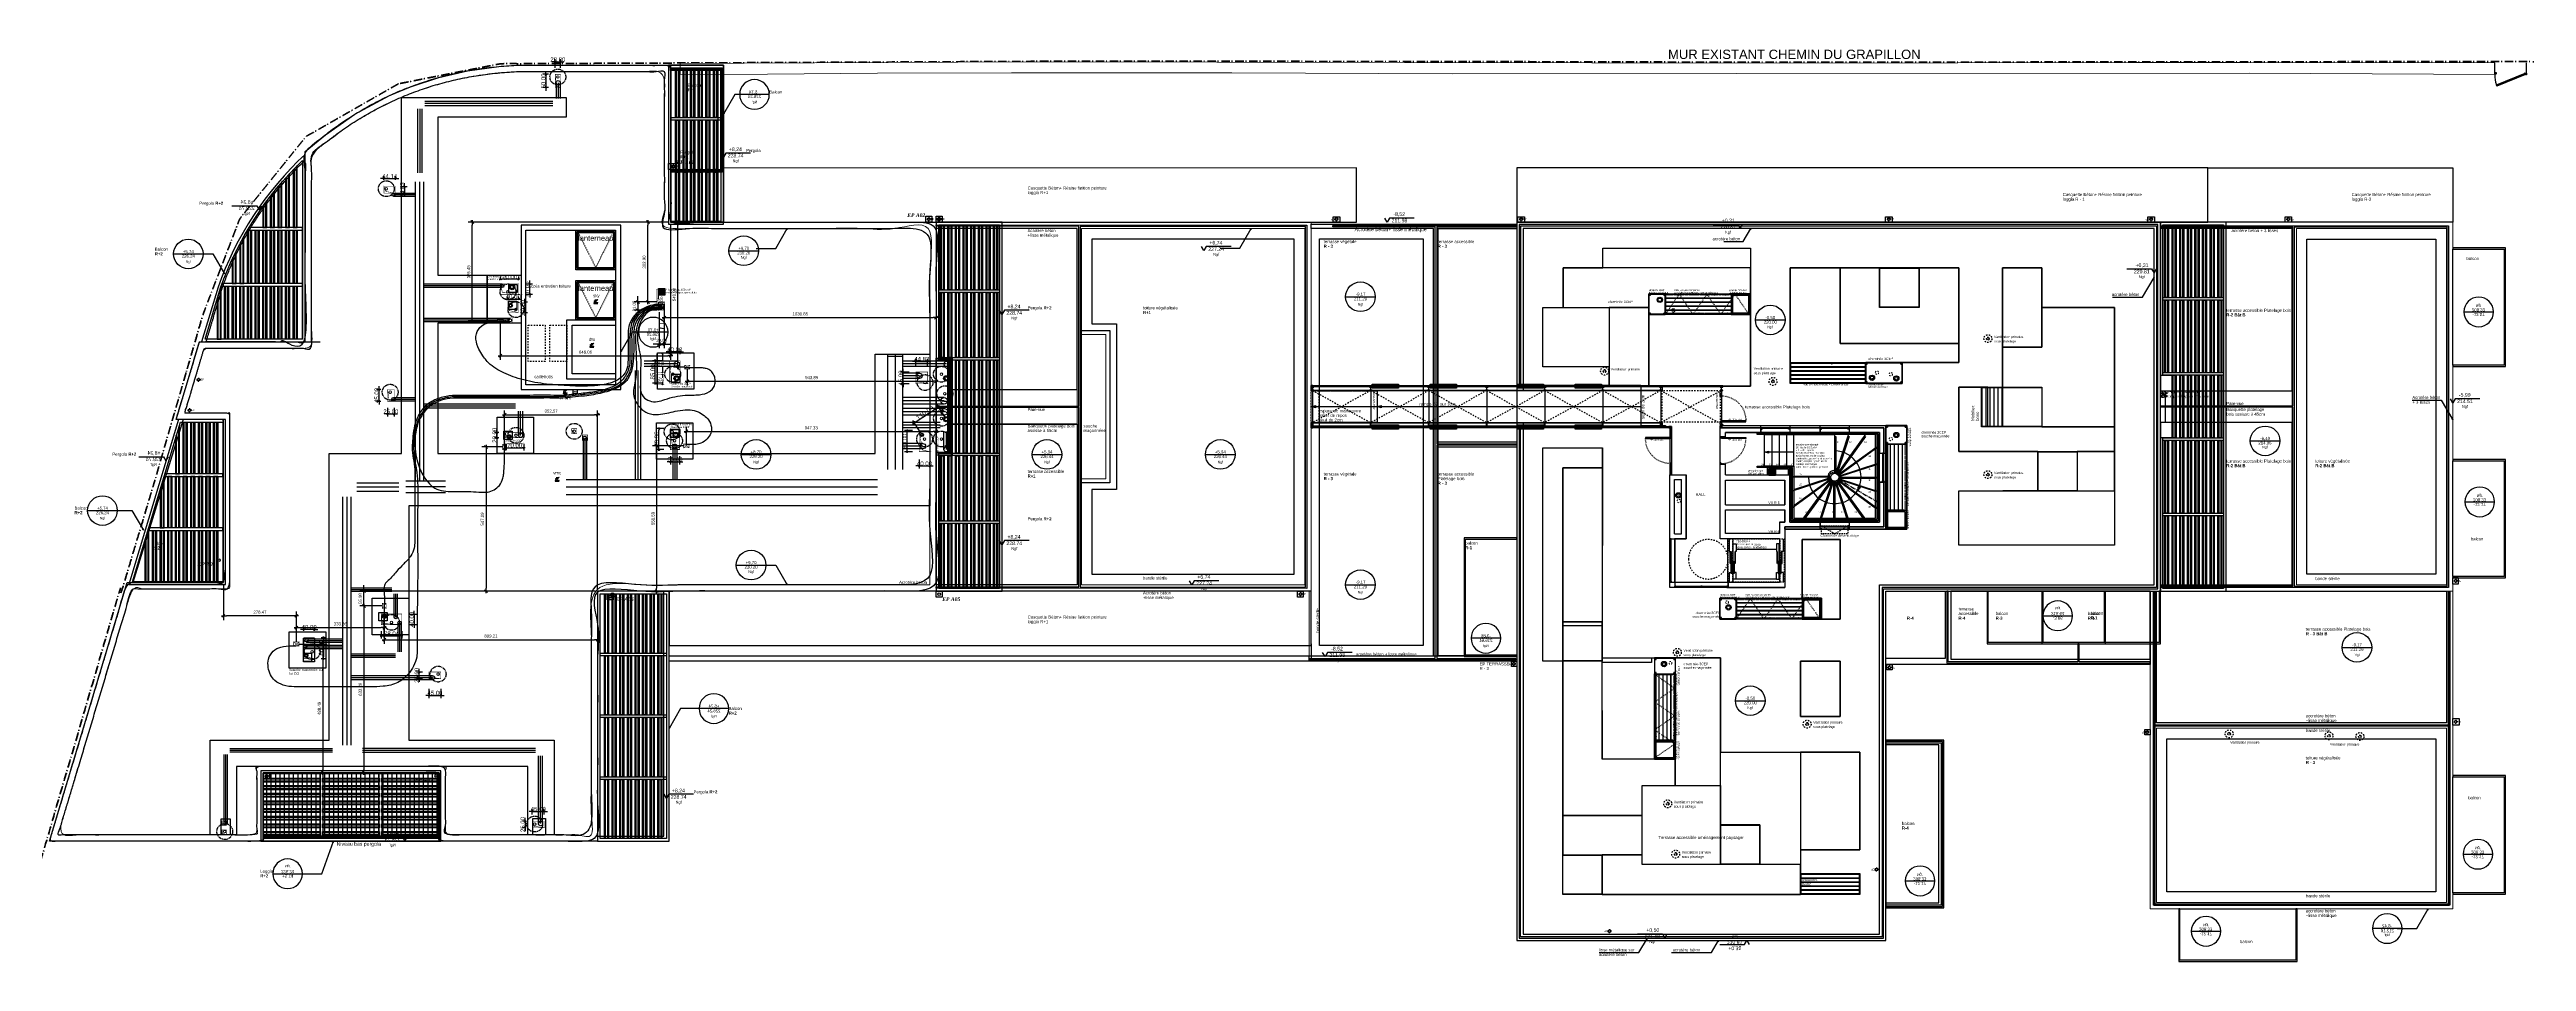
# Model space of a CAD drawing. Header units: centimetres. Extents: x 2501 to 22157, y -5565 to 9509.
# Drawn here: x 2853 to 12248, y 2112 to 5572 of the extents above; entities that cross this region are included whole.
import ezdxf

# ---------------------------------------------------------------- set-up
doc = ezdxf.new("R2010")
doc.units = ezdxf.units.CM
doc.header["$PDMODE"] = 67
for name, pattern in [('prelem_euev', [2, 1.25, -0.25, 0.25, -0.25]), ('prlm_ef', [0.165, 0.1, -0.065]), ('prlm_vmc', [0.282222, 0.141111, -0.141111]), ('Style de ligne -14', [2.025, 0.6, -0.15, 0.6, -0.15, 0.025, -0.15, 0.025, -0.15, 0.025, -0.15]), ('Style de ligne -15', [0.41656, 0.20828, -0.20828]), ('Style de ligne -18', [2.08328, 1.25, -0.41656, 0.13886, -0.27786]), ('Style de ligne -27', [0.164042, 0.054681, -0.109361]), ('Style de ligne -30', [0.347222, 0.20828, -0.138942]), ('Style de ligne -32', [1.04164, 0.625, -0.20828, 0.06943, -0.13893])]:
    doc.linetypes.add(name, pattern=pattern)
doc.layers.get('0').update_dxf_attribs({"color": 252})
for name, color, linetype, lineweight in [('_GAZELEC-BOITE INCORPO', 36, 'Continuous', 18), ('_GAZELEC-RESERVATION 2', 6, 'Continuous', 18), ('w_.prlm-EAU-CHU', 252, 'Continuous', 18)]:
    doc.layers.add(name, color=color, linetype=linetype, lineweight=lineweight)
for name, color, linetype in [('B amÈnagement intÈrieur_Hatch', 252, 'Continuous'), ('B aménagement intérieur', 252, 'Continuous'), ('B Général', 252, 'Continuous'), ('C ANNOTATIONS-cotation', 252, 'Continuous'), ('C ANNOTATIONS-cotation_Hatch', 252, 'Continuous'), ('C ANNOTATIONS-niveaux', 252, 'Continuous'), ('C ANNOTATIONS-niveaux_Hatch', 252, 'Continuous'), ('C ANNOTATIONS-prestations', 252, 'Continuous'), ('C ANNOTATIONS-texte', 252, 'Continuous'), ('prlm-CHAUFF', 30, 'Continuous'), ('prlm-EAU-EPEXT', 145, 'Continuous'), ('prlm-EAU-EUEV', 25, 'Continuous'), ('prlm-ELEC-BT', 63, 'Continuous'), ('prlm-ELEC-CFA', 181, 'Continuous'), ('prlm-ELEC-CFO', 201, 'Continuous'), ('prlm-GAZ', 20, 'Continuous')]:
    doc.layers.add(name, color=color, linetype=linetype)
doc.layers.add('prlm-ZEROPLOT', color=254, linetype='Continuous', plot=False)
doc.styles.add('Arial', font='arial.ttf')
doc.styles.add('Comic Sans MS', font='comic.ttf')
doc.styles.add('Eurostile', font='')
doc.styles.add('Eurostile (bold)', font='')
doc.styles.add('Eurostile (italic)', font='')
doc.styles.add('prlm-chauff', font='trebucbi.ttf', dxfattribs={"height": 18})
doc.styles.add('prlm-eau-ep', font='timesbi.ttf', dxfattribs={"height": 18})
doc.styles.add('prlm-elec-cfo', font='comic.ttf', dxfattribs={"height": 12})
doc.styles.add('prlm-narrow', font='swissc.ttf', dxfattribs={"height": 10})
doc.styles.get('Eurostile').set_extended_font_data('Eurostile')
doc.styles.get('Eurostile (bold)').set_extended_font_data('Eurostile', bold=True)
doc.styles.get('Eurostile (italic)').set_extended_font_data('Eurostile', italic=True)
doc.dimstyles.new('100é', dxfattribs={"dimtxt": 16.471002, "dimasz": 6.232178, "dimexe": 10, "dimexo": 25, "dimgap": 1, "dimtad": 1, "dimdec": 1, "dimtxsty": 'Eurostile', "dimblk": 'VW_SLASH', "dimblk1": 'VW_SLASH', "dimblk2": 'VW_SLASH', "dimcen": 0, "dimdle": 10, "dimazin": 0, "dimtfac": 1, "dimtdec": 1, "dimtix": 1, "dimtmove": 0, "dimatfit": 0, "dimldrblk": 'VW_FILLEDARROW', "dimfxl": 25, "dimfxlon": 1, "dimfrac": 2, "dimtolj": 1, "dimarcsym": 0})
doc.dimstyles.new('Arch', dxfattribs={"dimtxt": 11.759259, "dimasz": 11.224121, "dimexe": 15.875, "dimexo": 7.9375, "dimgap": 7.9375, "dimtad": 1, "dimdec": 1, "dimtxsty": 'Eurostile', "dimblk": 'VW_SLASH', "dimblk1": 'VW_SLASH', "dimblk2": 'VW_SLASH', "dimcen": 0, "dimdle": 7.9375, "dimazin": 0, "dimtfac": 1, "dimtdec": 1, "dimtix": 1, "dimtmove": 0, "dimatfit": 0, "dimldrblk": 'VW_FILLEDARROW', "dimfxl": 1, "dimfrac": 2, "dimtolj": 1, "dimarcsym": 0})

# ---------------------------------------------------------------- blocks, each defined once
blk = doc.blocks.new('xi.3cep130-200')
at = {"layer": 'prlm-CHAUFF', "color": 0}
for radius in [10, 6.5]:
    blk.add_circle((0, 0), radius, dxfattribs=at)
at = {"layer": 'prlm-CHAUFF', "color": 0, "insert": (0, 0), "char_height": 3, "width": 9.782, "attachment_point": 5, "style": 'prlm-chauff'}
blk.add_mtext('3CEp', dxfattribs=at)
blk = doc.blocks.new('w_.xi.ram11')
at = {"layer": 'w_.prlm-EAU-CHU', "linetype": 'Style de ligne -14', "ltscale": 25.4}
blk.add_circle((0, 0), 6.36, dxfattribs=at)
blk = doc.blocks.new('Groupe-1')
at = {"layer": 'w_.prlm-EAU-CHU', "linetype": 'Style de ligne -15', "ltscale": 25.4}
for centre, radius in [((120092.6, -121621.5), 6.36), ((120145.2, -121627.3), 6.36), ((120145.4, -121873.3), 6.36), ((119341, -122108.4), 6.36), ((119523.9, -122492.5), 5.45), ((119309.6, -122722.5), 5.45)]:
    blk.add_circle(centre, radius, dxfattribs=at)
at = {"layer": 'B Général'}
for p in [(119269, -121345), (120166.2, -121643.3), (120166.2, -121858), (119529.5, -122512), (119284.9, -122727)]:
    blk.add_blockref('xi.3cep130-200', p, dxfattribs=at)
for name, p, rotation in [('w_.xi.ram11', (119320.1, -121385.1), 90), ('xi.3cep130-200', (120073.9, -121640.8), 269.9999971846025), ('xi.3cep130-200', (119339.2, -122086.7), 270)]:
    blk.add_blockref(name, p, dxfattribs=dict(at, rotation=rotation))
blk = doc.blocks.new('Groupe-2-1')
at = {"layer": 'B Général', "linetype": 'Continuous', "flags": 128}
for points in [[(119802.6, -123522.1), (120027.6, -123522.1), (120027.6, -123523.6), (119802.6, -123523.6)], [(119802.6, -123522.1), (119804.1, -123522.1), (119804.1, -123601.2), (119802.6, -123601.2)], [(119802.6, -123524.2), (120026.1, -123524.2), (120026.1, -123538.7), (119802.6, -123538.7)], [(119802.6, -123539.3), (120026.1, -123539.3), (120026.1, -123553.8), (119802.6, -123553.8)], [(120026.1, -123522.1), (120027.6, -123522.1), (120027.6, -123601.2), (120026.1, -123601.2)], [(119802.6, -123554.4), (120026.1, -123554.4), (120026.1, -123568.9), (119802.6, -123568.9)], [(119802.6, -123569.5), (120026.1, -123569.5), (120026.1, -123584), (119802.6, -123584)], [(119802.6, -123584.6), (120026.1, -123584.6), (120026.1, -123599.1), (119802.6, -123599.1)], [(119802.6, -123599.7), (120027.6, -123599.7), (120027.6, -123601.2), (119802.6, -123601.2)]]:
    blk.add_lwpolyline(points, close=True, dxfattribs=at)
blk = doc.blocks.new('Groupe-3-1')
at = {"layer": 'B Général', "linetype": 'Continuous', "lineweight": 20, "flags": 128}
for points in [[(118410.6, -122696.3), (118410.6, -121074.3), (117946.6, -121074.3), (117946.6, -122450.3), (117938.6, -122450.3), (117938.6, -122696.3)], [(117978.6, -122656.3), (117978.6, -121114.3), (118371, -121114.3), (118371, -122656.3)]]:
    blk.add_lwpolyline(points, close=True, dxfattribs=at)
at = {"layer": 'B Général', "linetype": 'Continuous', "flags": 128}
blk.add_lwpolyline([(117978.6, -121114.3), (118371, -121114.3), (118371, -122656.3), (117978.6, -122656.3)], close=True, dxfattribs=at)
blk = doc.blocks.new('EP')
at = {"layer": 'B Général', "linetype": 'Continuous'}
for p, q in [((-7.5, 0), (-2.5, 0)), ((0, 7.5), (0, 2.5)), ((7.5, 0), (2.5, 0)), ((0, -7.5), (0, -2.5))]:
    blk.add_line(p, q, dxfattribs=at)
at = {"layer": 'B Général', "linetype": 'Continuous', "flags": 128}
for points in [[(-5, 0, -1), (5, 0, -1)], [(-4.3, 0, -1), (4.3, 0, -1)]]:
    blk.add_lwpolyline(points, format="xyb", close=True, dxfattribs=at)
at = {"layer": 'C ANNOTATIONS-prestations', "insert": (7.5, 4), "char_height": 7.06, "attachment_point": 1, "line_spacing_factor": 0.894578, "style": 'Eurostile'}
blk.add_mtext('EP', dxfattribs=at)
blk = doc.blocks.new('Groupe-4-1')
at = {"layer": 'B Général', "linetype": 'Continuous', "flags": 128}
for points in [[(120510, -122450.3), (120510, -122650.3), (120960, -122650.3), (120960, -122450.3), (120955, -122450.3), (120955, -122645.3), (120515, -122645.3), (120515, -122450.3)], [(120515, -122450.3), (120955, -122450.3), (120955, -122645.3), (120515, -122645.3)]]:
    blk.add_lwpolyline(points, close=True, dxfattribs=at)
blk = doc.blocks.new('Groupe-5-1')
at = {"layer": 'B Général', "linetype": 'Continuous', "flags": 128}
for points in [[(118726.6, -122247.9), (118526.6, -122247.9), (118526.6, -122697.9), (118726.6, -122697.9), (118726.6, -122692.9), (118531.6, -122692.9), (118531.6, -122252.9), (118726.6, -122252.9)], [(118531.6, -122692.9), (118531.6, -122252.9), (118726.6, -122252.9), (118726.6, -122692.9)]]:
    blk.add_lwpolyline(points, close=True, dxfattribs=at)
blk = doc.blocks.new('Groupe-6-1')
at = {"layer": 'B Général', "linetype": 'Continuous', "flags": 128}
for points in [[(121237, -123655.2), (121237, -123855.2), (121687, -123855.2), (121687, -123655.2), (121682, -123655.2), (121682, -123850.2), (121242, -123850.2), (121242, -123655.2)], [(121242, -123655.2), (121682, -123655.2), (121682, -123850.2), (121242, -123850.2)]]:
    blk.add_lwpolyline(points, close=True, dxfattribs=at)
blk = doc.blocks.new('Groupe-7-1')
at = {"layer": 'B Général', "linetype": 'Continuous', "flags": 128}
for points in [[(122276.6, -123600.3), (122476.6, -123600.3), (122476.6, -123150.3), (122276.6, -123150.3), (122276.6, -123155.3), (122471.6, -123155.3), (122471.6, -123595.3), (122276.6, -123595.3)], [(122276.6, -123595.3), (122276.6, -123155.3), (122471.6, -123155.3), (122471.6, -123595.3)]]:
    blk.add_lwpolyline(points, close=True, dxfattribs=at)
blk = doc.blocks.new('Groupe-8-1')
at = {"layer": 'B Général', "linetype": 'Continuous', "flags": 128}
for points in [[(122276.5, -122400.3), (122476.5, -122400.3), (122476.5, -121950.3), (122276.5, -121950.3), (122276.5, -121955.3), (122471.5, -121955.3), (122471.5, -122395.3), (122276.5, -122395.3)], [(122276.5, -122395.3), (122276.5, -121955.3), (122471.5, -121955.3), (122471.5, -122395.3)]]:
    blk.add_lwpolyline(points, close=True, dxfattribs=at)
blk = doc.blocks.new('Groupe-9-1')
at = {"layer": 'B Général', "linetype": 'Continuous', "flags": 128}
for points in [[(122276.5, -121598.2), (122476.5, -121598.2), (122476.5, -121148.2), (122276.5, -121148.2), (122276.5, -121153.2), (122471.5, -121153.2), (122471.5, -121593.2), (122276.5, -121593.2)], [(122276.5, -121593.2), (122276.5, -121153.2), (122471.5, -121153.2), (122471.5, -121593.2)]]:
    blk.add_lwpolyline(points, close=True, dxfattribs=at)
blk = doc.blocks.new('Groupe-10-1')
at = {"layer": 'B Général', "linetype": 'Continuous', "flags": 128}
for points in [[(120717.5, -122450.3), (120717.5, -122650.3), (121167.5, -122650.3), (121167.5, -122450.3), (121162.5, -122450.3), (121162.5, -122645.3), (120722.5, -122645.3), (120722.5, -122450.3)], [(120722.5, -122450.3), (121162.5, -122450.3), (121162.5, -122645.3), (120722.5, -122645.3)]]:
    blk.add_lwpolyline(points, close=True, dxfattribs=at)
blk = doc.blocks.new('Groupe-11-1')
at = {"layer": 'B Général', "flags": 128}
for points in [[(121167.5, -121631.2), (121177.5, -121631.2), (121177.5, -121060.3), (121407.5, -121060.3), (121407.5, -122440.3), (121177.5, -122440.3), (121177.5, -121868.9), (121167.5, -121868.9), (121167.5, -122450.3), (121417.5, -122450.3), (121417.5, -121050.3), (121167.5, -121050.3)], [(121183, -121060.3), (121186.2, -121060.3), (121186.2, -121336.1), (121183, -121336.1)], [(121186.2, -121060.3), (121195.2, -121060.3), (121195.2, -121336.1), (121186.2, -121336.1)], [(121195.2, -121060.3), (121198.3, -121060.3), (121198.3, -121336.1), (121195.2, -121336.1)], [(121211.9, -121060.3), (121215.2, -121060.3), (121215.2, -121336.1), (121211.9, -121336.1)], [(121215.2, -121060.3), (121224.2, -121060.3), (121224.2, -121336.1), (121215.2, -121336.1)], [(121224.2, -121060.3), (121227.2, -121060.3), (121227.2, -121336.1), (121224.2, -121336.1)], [(121240.9, -121060.3), (121244.2, -121060.3), (121244.2, -121336.1), (121240.9, -121336.1)], [(121244.2, -121060.3), (121253.2, -121060.3), (121253.2, -121336.1), (121244.2, -121336.1)], [(121253.2, -121060.3), (121256.2, -121060.3), (121256.2, -121336.1), (121253.2, -121336.1)], [(121269.9, -121060.3), (121273.1, -121060.3), (121273.1, -121336.1), (121269.9, -121336.1)], [(121273.1, -121060.3), (121282.1, -121060.3), (121282.1, -121336.1), (121273.1, -121336.1)], [(121282.1, -121060.3), (121285.2, -121060.3), (121285.2, -121336.1), (121282.1, -121336.1)], [(121298.9, -121060.3), (121302.1, -121060.3), (121302.1, -121336.1), (121298.9, -121336.1)], [(121302.1, -121060.3), (121311.1, -121060.3), (121311.1, -121336.1), (121302.1, -121336.1)], [(121311.1, -121060.3), (121314.2, -121060.3), (121314.2, -121336.1), (121311.1, -121336.1)], [(121327.8, -121060.3), (121331.1, -121060.3), (121331.1, -121336.1), (121327.8, -121336.1)], [(121331.1, -121060.3), (121340.1, -121060.3), (121340.1, -121336.1), (121331.1, -121336.1)], [(121340.1, -121060.3), (121343.1, -121060.3), (121343.1, -121336.1), (121340.1, -121336.1)], [(121356.8, -121060.3), (121360.1, -121060.3), (121360.1, -121336.1), (121356.8, -121336.1)], [(121360.1, -121060.3), (121369.1, -121060.3), (121369.1, -121336.1), (121360.1, -121336.1)], [(121369.1, -121060.3), (121372.1, -121060.3), (121372.1, -121336.1), (121369.1, -121336.1)], [(121385.8, -121060.3), (121389, -121060.3), (121389, -121336.1), (121385.8, -121336.1)], [(121389, -121060.3), (121398, -121060.3), (121398, -121336.1), (121389, -121336.1)], [(121398, -121060.3), (121401.1, -121060.3), (121401.1, -121336.1), (121398, -121336.1)], [(121177.5, -121336.1), (121407.5, -121336.1), (121407.5, -121346.1), (121177.5, -121346.1)], [(121183, -121346.1), (121186.2, -121346.1), (121186.2, -121621.8), (121183, -121621.8)], [(121186.2, -121346.1), (121195.2, -121346.1), (121195.2, -121621.8), (121186.2, -121621.8)], [(121195.2, -121346.1), (121198.3, -121346.1), (121198.3, -121621.8), (121195.2, -121621.8)], [(121211.9, -121346.1), (121215.2, -121346.1), (121215.2, -121621.8), (121211.9, -121621.8)], [(121215.2, -121346.1), (121224.2, -121346.1), (121224.2, -121621.8), (121215.2, -121621.8)], [(121224.2, -121346.1), (121227.2, -121346.1), (121227.2, -121621.8), (121224.2, -121621.8)], [(121240.9, -121346.1), (121244.2, -121346.1), (121244.2, -121621.8), (121240.9, -121621.8)], [(121244.2, -121346.1), (121253.2, -121346.1), (121253.2, -121621.8), (121244.2, -121621.8)], [(121253.2, -121346.1), (121256.2, -121346.1), (121256.2, -121621.8), (121253.2, -121621.8)], [(121269.9, -121346.1), (121273.1, -121346.1), (121273.1, -121621.8), (121269.9, -121621.8)], [(121273.1, -121346.1), (121282.1, -121346.1), (121282.1, -121621.8), (121273.1, -121621.8)], [(121282.1, -121346.1), (121285.2, -121346.1), (121285.2, -121621.8), (121282.1, -121621.8)], [(121298.9, -121346.1), (121302.1, -121346.1), (121302.1, -121621.8), (121298.9, -121621.8)], [(121302.1, -121346.1), (121311.1, -121346.1), (121311.1, -121621.8), (121302.1, -121621.8)], [(121311.1, -121346.1), (121314.2, -121346.1), (121314.2, -121621.8), (121311.1, -121621.8)], [(121327.8, -121346.1), (121331.1, -121346.1), (121331.1, -121621.8), (121327.8, -121621.8)], [(121331.1, -121346.1), (121340.1, -121346.1), (121340.1, -121621.8), (121331.1, -121621.8)], [(121340.1, -121346.1), (121343.1, -121346.1), (121343.1, -121621.8), (121340.1, -121621.8)], [(121356.8, -121346.1), (121360.1, -121346.1), (121360.1, -121621.8), (121356.8, -121621.8)], [(121360.1, -121346.1), (121369.1, -121346.1), (121369.1, -121621.8), (121360.1, -121621.8)], [(121369.1, -121346.1), (121372.1, -121346.1), (121372.1, -121621.8), (121369.1, -121621.8)], [(121385.8, -121346.1), (121389, -121346.1), (121389, -121621.8), (121385.8, -121621.8)], [(121389, -121346.1), (121398, -121346.1), (121398, -121621.8), (121389, -121621.8)], [(121398, -121346.1), (121401.1, -121346.1), (121401.1, -121621.8), (121398, -121621.8)], [(121177.5, -121621.2), (121407.5, -121621.2), (121407.5, -121631.2), (121177.5, -121631.2)], [(121211.9, -121631.2), (121215.2, -121631.2), (121215.2, -121868.9), (121211.9, -121868.9)], [(121215.2, -121631.2), (121224.2, -121631.2), (121224.2, -121868.9), (121215.2, -121868.9)], [(121224.2, -121631.2), (121227.2, -121631.2), (121227.2, -121868.9), (121224.2, -121868.9)], [(121240.9, -121631.2), (121244.2, -121631.2), (121244.2, -121868.9), (121240.9, -121868.9)], [(121244.2, -121631.2), (121253.2, -121631.2), (121253.2, -121868.9), (121244.2, -121868.9)], [(121253.2, -121631.2), (121256.2, -121631.2), (121256.2, -121868.9), (121253.2, -121868.9)], [(121269.9, -121631.2), (121273.1, -121631.2), (121273.1, -121868.9), (121269.9, -121868.9)], [(121273.1, -121631.2), (121282.1, -121631.2), (121282.1, -121868.9), (121273.1, -121868.9)], [(121282.1, -121631.2), (121285.2, -121631.2), (121285.2, -121868.9), (121282.1, -121868.9)], [(121298.9, -121631.2), (121302.1, -121631.2), (121302.1, -121868.9), (121298.9, -121868.9)], [(121302.1, -121631.2), (121311.1, -121631.2), (121311.1, -121868.9), (121302.1, -121868.9)], [(121311.1, -121631.2), (121314.2, -121631.2), (121314.2, -121868.9), (121311.1, -121868.9)], [(121327.8, -121631.2), (121331.1, -121631.2), (121331.1, -121868.9), (121327.8, -121868.9)], [(121331.1, -121631.2), (121340.1, -121631.2), (121340.1, -121868.9), (121331.1, -121868.9)], [(121340.1, -121631.2), (121343.1, -121631.2), (121343.1, -121868.9), (121340.1, -121868.9)], [(121356.8, -121631.2), (121360.1, -121631.2), (121360.1, -121868.9), (121356.8, -121868.9)], [(121360.1, -121631.2), (121369.1, -121631.2), (121369.1, -121868.9), (121360.1, -121868.9)], [(121369.1, -121631.2), (121372.1, -121631.2), (121372.1, -121868.9), (121369.1, -121868.9)], [(121385.8, -121631.2), (121389, -121631.2), (121389, -121868.9), (121385.8, -121868.9)], [(121389, -121631.2), (121398, -121631.2), (121398, -121868.9), (121389, -121868.9)], [(121398, -121631.2), (121401.1, -121631.2), (121401.1, -121868.9), (121398, -121868.9)], [(121177.5, -121868.9), (121407.5, -121868.9), (121407.5, -121878.9), (121177.5, -121878.9)], [(121183, -121878.9), (121186.2, -121878.9), (121186.2, -122154.6), (121183, -122154.6)], [(121186.2, -121878.9), (121195.2, -121878.9), (121195.2, -122154.6), (121186.2, -122154.6)], [(121195.2, -121878.9), (121198.3, -121878.9), (121198.3, -122154.6), (121195.2, -122154.6)], [(121211.9, -121878.9), (121215.2, -121878.9), (121215.2, -122154.6), (121211.9, -122154.6)], [(121215.2, -121878.9), (121224.2, -121878.9), (121224.2, -122154.6), (121215.2, -122154.6)], [(121224.2, -121878.9), (121227.2, -121878.9), (121227.2, -122154.6), (121224.2, -122154.6)], [(121240.9, -121878.9), (121244.2, -121878.9), (121244.2, -122154.6), (121240.9, -122154.6)], [(121244.2, -121878.9), (121253.2, -121878.9), (121253.2, -122154.6), (121244.2, -122154.6)], [(121253.2, -121878.9), (121256.2, -121878.9), (121256.2, -122154.6), (121253.2, -122154.6)], [(121269.9, -121878.9), (121273.1, -121878.9), (121273.1, -122154.6), (121269.9, -122154.6)], [(121273.1, -121878.9), (121282.1, -121878.9), (121282.1, -122154.6), (121273.1, -122154.6)], [(121282.1, -121878.9), (121285.2, -121878.9), (121285.2, -122154.6), (121282.1, -122154.6)], [(121298.9, -121878.9), (121302.1, -121878.9), (121302.1, -122154.6), (121298.9, -122154.6)], [(121302.1, -121878.9), (121311.1, -121878.9), (121311.1, -122154.6), (121302.1, -122154.6)], [(121311.1, -121878.9), (121314.2, -121878.9), (121314.2, -122154.6), (121311.1, -122154.6)], [(121327.8, -121878.9), (121331.1, -121878.9), (121331.1, -122154.6), (121327.8, -122154.6)], [(121331.1, -121878.9), (121340.1, -121878.9), (121340.1, -122154.6), (121331.1, -122154.6)], [(121340.1, -121878.9), (121343.1, -121878.9), (121343.1, -122154.6), (121340.1, -122154.6)], [(121356.8, -121878.9), (121360.1, -121878.9), (121360.1, -122154.6), (121356.8, -122154.6)], [(121360.1, -121878.9), (121369.1, -121878.9), (121369.1, -122154.6), (121360.1, -122154.6)], [(121369.1, -121878.9), (121372.1, -121878.9), (121372.1, -122154.6), (121369.1, -122154.6)], [(121385.8, -121878.9), (121389, -121878.9), (121389, -122154.6), (121385.8, -122154.6)], [(121389, -121878.9), (121398, -121878.9), (121398, -122154.6), (121389, -122154.6)], [(121398, -121878.9), (121401.1, -121878.9), (121401.1, -122154.6), (121398, -122154.6)], [(121177.5, -122154.6), (121407.5, -122154.6), (121407.5, -122164.6), (121177.5, -122164.6)], [(121183, -122164.6), (121186.2, -122164.6), (121186.2, -122440.3), (121183, -122440.3)], [(121186.2, -122164.6), (121195.2, -122164.6), (121195.2, -122440.3), (121186.2, -122440.3)], [(121195.2, -122164.6), (121198.3, -122164.6), (121198.3, -122440.3), (121195.2, -122440.3)], [(121211.9, -122164.6), (121215.2, -122164.6), (121215.2, -122440.3), (121211.9, -122440.3)], [(121215.2, -122164.6), (121224.2, -122164.6), (121224.2, -122440.3), (121215.2, -122440.3)], [(121224.2, -122164.6), (121227.2, -122164.6), (121227.2, -122440.3), (121224.2, -122440.3)], [(121240.9, -122164.6), (121244.2, -122164.6), (121244.2, -122440.3), (121240.9, -122440.3)], [(121244.2, -122164.6), (121253.2, -122164.6), (121253.2, -122440.3), (121244.2, -122440.3)], [(121253.2, -122164.6), (121256.2, -122164.6), (121256.2, -122440.3), (121253.2, -122440.3)], [(121269.9, -122164.6), (121273.1, -122164.6), (121273.1, -122440.3), (121269.9, -122440.3)], [(121273.1, -122164.6), (121282.1, -122164.6), (121282.1, -122440.3), (121273.1, -122440.3)], [(121282.1, -122164.6), (121285.2, -122164.6), (121285.2, -122440.3), (121282.1, -122440.3)], [(121298.9, -122164.6), (121302.1, -122164.6), (121302.1, -122440.3), (121298.9, -122440.3)], [(121302.1, -122164.6), (121311.1, -122164.6), (121311.1, -122440.3), (121302.1, -122440.3)], [(121311.1, -122164.6), (121314.2, -122164.6), (121314.2, -122440.3), (121311.1, -122440.3)], [(121327.8, -122164.6), (121331.1, -122164.6), (121331.1, -122440.3), (121327.8, -122440.3)], [(121331.1, -122164.6), (121340.1, -122164.6), (121340.1, -122440.3), (121331.1, -122440.3)], [(121340.1, -122164.6), (121343.1, -122164.6), (121343.1, -122440.3), (121340.1, -122440.3)], [(121356.8, -122164.6), (121360.1, -122164.6), (121360.1, -122440.3), (121356.8, -122440.3)], [(121360.1, -122164.6), (121369.1, -122164.6), (121369.1, -122440.3), (121360.1, -122440.3)], [(121369.1, -122164.6), (121372.1, -122164.6), (121372.1, -122440.3), (121369.1, -122440.3)], [(121385.8, -122164.6), (121389, -122164.6), (121389, -122440.3), (121385.8, -122440.3)], [(121389, -122164.6), (121398, -122164.6), (121398, -122440.3), (121389, -122440.3)], [(121398, -122164.6), (121401.1, -122164.6), (121401.1, -122440.3), (121398, -122440.3)]]:
    blk.add_lwpolyline(points, close=True, dxfattribs=at)
blk = doc.blocks.new('Alti BAT B R-4')
at = {"layer": 'C ANNOTATIONS-niveaux', "linetype": 'Continuous'}
blk.add_line((-55.3, -0.2), (57.2, -0.2), dxfattribs=at)
blk.add_circle((1, -0.2), 56.2, dxfattribs=at)
at = {"layer": 'C ANNOTATIONS-niveaux', "attachment_point": 2, "rotation": 0, "line_spacing_factor": 0.894578, "style": 'Eurostile'}
for s, insert, char_height in [('-12,17', (0, 15.3), 11.76), ('208.33', (0, -2.2), 11.76), ('Ngf', (0, -19.2), 9.41)]:
    blk.add_mtext(s, dxfattribs=dict(at, insert=insert, char_height=char_height))
blk = doc.blocks.new('Alti BAT B TERRASSE R-2')
at = {"layer": 'C ANNOTATIONS-niveaux', "linetype": 'Continuous'}
blk.add_line((-55.3, -0.2), (57.2, -0.2), dxfattribs=at)
blk.add_circle((1, -0.2), 56.2, dxfattribs=at)
at = {"layer": 'C ANNOTATIONS-niveaux', "attachment_point": 2, "rotation": 0, "line_spacing_factor": 0.894578, "style": 'Eurostile'}
for s, insert, char_height in [('-6,40', (1, 15.1), 11.76), ('214.06', (0, -2.2), 11.76), ('Ngf', (0, -19.2), 9.41)]:
    blk.add_mtext(s, dxfattribs=dict(at, insert=insert, char_height=char_height))
blk = doc.blocks.new('Alti BAT B R-1')
at = {"layer": 'C ANNOTATIONS-niveaux', "linetype": 'Continuous'}
blk.add_line((-55.9, -9), (56.6, -9), dxfattribs=at)
blk.add_circle((0.3, -9), 56.2, dxfattribs=at)
at = {"layer": 'C ANNOTATIONS-niveaux', "attachment_point": 2, "rotation": 0, "line_spacing_factor": 0.894578, "style": 'Eurostile'}
for s, insert, char_height in [('-3,86', (0.3, 6.2), 11.76), ('216.64', (0.3, -11.2), 11.76), ('Ngf', (0.3, -33.1), 9.41)]:
    blk.add_mtext(s, dxfattribs=dict(at, insert=insert, char_height=char_height))
blk = doc.blocks.new('Alti BAT B TERRASSE R-3')
at = {"layer": 'C ANNOTATIONS-niveaux', "linetype": 'Continuous'}
blk.add_line((-56.7, -0.5), (55.8, -0.5), dxfattribs=at)
blk.add_circle((-0.5, -0.5), 56.2, dxfattribs=at)
at = {"layer": 'C ANNOTATIONS-niveaux', "attachment_point": 2, "rotation": 0, "line_spacing_factor": 0.894578, "style": 'Eurostile'}
for s, insert, char_height in [('-9,17', (0, 15.3), 11.76), ('211.29', (-0.5, -2.7), 11.76), ('Ngf', (-0.5, -24.5), 9.41)]:
    blk.add_mtext(s, dxfattribs=dict(at, insert=insert, char_height=char_height))
blk = doc.blocks.new('Alti BAT B ACCROTERE TOITURE')
at = {"layer": 'B Général', "linetype": 'Continuous', "flags": 128}
blk.add_lwpolyline([(-55.9, 6.5), (37.8, 6.5), (46.8, -9), (55.8, 6.5)], dxfattribs=at)
at = {"layer": 'C ANNOTATIONS-niveaux', "attachment_point": 2, "rotation": 0, "line_spacing_factor": 0.894578, "style": 'Eurostile'}
for s, insert, char_height in [('220.81', (0.3, 3.9), 14.11), ('+0,31', (1.3, 28), 14.11), ('Ngf', (0.3, -17.7), 10.58)]:
    blk.add_mtext(s, dxfattribs=dict(at, insert=insert, char_height=char_height))
blk = doc.blocks.new('Alti BAT B ACCROTERE TERRASSE R-3')
at = {"layer": 'C ANNOTATIONS-niveaux', "linetype": 'Continuous'}
blk.add_line((-56.7, -0.5), (55.8, -0.5), dxfattribs=at)
blk.add_circle((-0.5, -0.5), 56.2, dxfattribs=at)
at = {"layer": 'C ANNOTATIONS-niveaux', "attachment_point": 2, "rotation": 0, "line_spacing_factor": 0.894578, "style": 'Eurostile'}
for s, insert, char_height in [('-8,42', (0, 15.3), 11.76), ('212.10', (-0.5, -2.7), 11.76), ('Ngf', (-0.5, -19.7), 9.41)]:
    blk.add_mtext(s, dxfattribs=dict(at, insert=insert, char_height=char_height))
blk = doc.blocks.new('Alti BAT B ACCROTÈRE TERRASSE R-2')
at = {"layer": 'B Général', "linetype": 'Continuous', "flags": 128}
blk.add_lwpolyline([(57.2, 15.4), (-36.5, 15.4), (-45.5, -0.2), (-54.4, 15.4)], dxfattribs=at)
at = {"layer": 'C ANNOTATIONS-niveaux', "attachment_point": 2, "rotation": 360, "line_spacing_factor": 0.894578, "style": 'Eurostile'}
for s, insert, char_height in [('214.51', (1, 12.8), 14.11), ('-5,99', (0, 36.9), 14.11), ('Ngf', (1, -8.8), 10.58)]:
    blk.add_mtext(s, dxfattribs=dict(at, insert=insert, char_height=char_height))
blk = doc.blocks.new('Alti BAT B TOITURE')
at = {"layer": 'C ANNOTATIONS-niveaux', "linetype": 'Continuous'}
blk.add_line((-55.9, -9), (56.6, -9), dxfattribs=at)
blk.add_circle((0.3, -9), 56.2, dxfattribs=at)
at = {"layer": 'B Général', "char_height": 11.76, "attachment_point": 2, "rotation": 0, "line_spacing_factor": 0.894578, "style": 'Eurostile'}
for s, insert in [('-0,50', (0.3, 6.2)), ('220.00', (0.3, -11.2))]:
    blk.add_mtext(s, dxfattribs=dict(at, insert=insert))
at = {"layer": 'C ANNOTATIONS-niveaux', "insert": (-0.9, -30.9), "char_height": 9.41, "attachment_point": 2, "rotation": 0, "line_spacing_factor": 0.894578, "style": 'Eurostile'}
blk.add_mtext('Ngf', dxfattribs=at)
blk = doc.blocks.new('Groupe-12-1')
at = {"layer": 'B Général', "linetype": 'Continuous', "flags": 128}
for points in [[(118029.8, -121030.2), (118054.8, -121030.2), (118054.8, -121050.2), (118029.8, -121050.2)], [(118730.4, -121030.3), (118755.4, -121030.3), (118755.4, -121050.3), (118730.4, -121050.3)], [(120124.7, -121030.3), (120149.7, -121030.3), (120149.7, -121050.3), (120124.7, -121050.3)], [(121119.7, -121030.3), (121144.7, -121030.3), (121144.7, -121050.3), (121119.7, -121050.3)], [(121640.3, -121030.3), (121665.3, -121030.3), (121665.3, -121050.3), (121640.3, -121050.3)], [(122276.5, -122424), (122276.5, -122399), (122296.5, -122399), (122296.5, -122424)], [(118706.6, -122716.6), (118726.6, -122716.6), (118726.6, -122736.6), (118706.6, -122736.6)], [(122276.5, -122933.2), (122301.5, -122933.2), (122301.5, -122958.2), (122276.5, -122958.2)]]:
    blk.add_lwpolyline(points, close=True, dxfattribs=at)
at = {"layer": 'B Général', "rotation": 180}
for p in [(118042.3, -121038.9), (121132.2, -121039.1), (118715.3, -122726.6), (120091.3, -123506.5), (119078.6, -123740)]:
    blk.add_blockref('EP', p, dxfattribs=at)
at = {"layer": 'B Général'}
for p in [(118742.9, -121039.1), (120137.2, -121039.1)]:
    blk.add_blockref('EP', p, dxfattribs=at)
at = {"layer": 'B Général', "xscale": -1, "rotation": 180}
for p in [(121652.8, -121039.1), (122287.8, -122411.5), (122287.8, -122945.7)]:
    blk.add_blockref('EP', p, dxfattribs=at)
blk = doc.blocks.new('Groupe-13-1')
at = {"layer": 'B Général', "linetype": 'Continuous', "flags": 128}
for points in [[(120568.5, -121676.4), (120718.5, -121676.4), (120718.5, -121826.4), (120568.5, -121826.4)], [(120569.5, -121677.4), (120717.5, -121677.4), (120717.5, -121825.4), (120569.5, -121825.4)]]:
    blk.add_lwpolyline(points, close=True, dxfattribs=at)
blk = doc.blocks.new('Groupe-14-1')
at = {"layer": 'B Général'}
blk.add_blockref('Groupe-13-1', (0, 0), dxfattribs=at)
blk = doc.blocks.new('Groupe-15-1')
at = {"layer": 'B Général'}
blk.add_blockref('Groupe-14-1', (0, 0), dxfattribs=at)
blk = doc.blocks.new('Groupe-16-1')
at = {"layer": 'B Général', "linetype": 'Continuous', "flags": 128}
for points in [[(120102.6, -121224.3), (120252.6, -121224.3), (120252.6, -121374.3), (120102.6, -121374.3)], [(120103.6, -121225.3), (120251.6, -121225.3), (120251.6, -121373.3), (120103.6, -121373.3)]]:
    blk.add_lwpolyline(points, close=True, dxfattribs=at)
blk = doc.blocks.new('Groupe-17-1')
at = {"layer": 'B Général'}
blk.add_blockref('Groupe-16-1', (0, 0), dxfattribs=at)
blk = doc.blocks.new('Groupe-18-1')
at = {"layer": 'B Général'}
blk.add_blockref('Groupe-17-1', (0, 0), dxfattribs=at)
blk = doc.blocks.new('Groupe-19-1')
at = {"layer": 'B Général', "linetype": 'Continuous', "flags": 128}
for points in [[(118900.6, -123451.2), (119050.6, -123451.2), (119050.6, -123601.2), (118900.6, -123601.2)], [(118901.6, -123452.2), (119049.6, -123452.2), (119049.6, -123600.2), (118901.6, -123600.2)]]:
    blk.add_lwpolyline(points, close=True, dxfattribs=at)
blk = doc.blocks.new('Groupe-20-1')
at = {"layer": 'B Général'}
blk.add_blockref('Groupe-19-1', (0, 0), dxfattribs=at)
blk = doc.blocks.new('Groupe-21-1')
at = {"layer": 'B Général'}
blk.add_blockref('Groupe-20-1', (0, 0), dxfattribs=at)
blk = doc.blocks.new('Groupe-22-1')
at = {"layer": 'B Général', "linetype": 'Continuous', "flags": 128}
for points in [[(119498.9, -123337.2), (119648.9, -123337.2), (119648.9, -123487.2), (119498.9, -123487.2)], [(119499.9, -123338.2), (119647.9, -123338.2), (119647.9, -123486.2), (119499.9, -123486.2)]]:
    blk.add_lwpolyline(points, close=True, dxfattribs=at)
blk = doc.blocks.new('Groupe-23-1')
at = {"layer": 'B Général'}
blk.add_blockref('Groupe-22-1', (0, 0), dxfattribs=at)
blk = doc.blocks.new('Groupe-24-1')
at = {"layer": 'B Général'}
blk.add_blockref('Groupe-23-1', (0, 0), dxfattribs=at)
blk = doc.blocks.new('Groupe-25-1')
at = {"layer": 'B Général', "linetype": 'Continuous', "flags": 128}
for points in [[(120702.6, -121920.3), (120852.6, -121920.3), (120852.6, -122070.3), (120702.6, -122070.3)], [(120703.6, -121921.3), (120851.6, -121921.3), (120851.6, -122069.3), (120703.6, -122069.3)]]:
    blk.add_lwpolyline(points, close=True, dxfattribs=at)
blk = doc.blocks.new('Groupe-26-1')
at = {"layer": 'B Général'}
blk.add_blockref('Groupe-25-1', (0, 0), dxfattribs=at)
blk = doc.blocks.new('Groupe-27-1')
at = {"layer": 'B Général'}
blk.add_blockref('Groupe-26-1', (0, 0), dxfattribs=at)
blk = doc.blocks.new('Groupe-33-1')
at = {"layer": 'B Général', "linetype": 'Continuous', "flags": 128}
for points in [[(118900.6, -122565.3), (119050.6, -122565.3), (119050.6, -122715.3), (118900.6, -122715.3)], [(118901.6, -122566.3), (119049.6, -122566.3), (119049.6, -122714.3), (118901.6, -122714.3)]]:
    blk.add_lwpolyline(points, close=True, dxfattribs=at)
blk = doc.blocks.new('Groupe-34-1')
at = {"layer": 'B Général'}
blk.add_blockref('Groupe-33-1', (0, 0), dxfattribs=at)
blk = doc.blocks.new('Groupe-35-1')
at = {"layer": 'B Général'}
blk.add_blockref('Groupe-34-1', (0, 0), dxfattribs=at)
blk = doc.blocks.new('Groupe-37-1')
at = {"layer": 'B Général'}
blk.add_blockref('Groupe-35-1', (0, 0), dxfattribs=at)
blk = doc.blocks.new('Alti BAT B Garde corps')
at = {"layer": 'B Général', "linetype": 'Continuous', "flags": 128}
blk.add_lwpolyline([(-55.9, 6.3), (37.8, 6.3), (46.8, -9.2), (55.8, 6.3)], dxfattribs=at)
at = {"layer": 'B Général', "attachment_point": 2, "rotation": 0, "line_spacing_factor": 0.894578, "style": 'Eurostile'}
for s, insert, char_height in [('221.00', (0.3, 3.7), 14.11), ('+0,50', (1.7, 27.9), 14.11), ('Ngf', (0.3, -17.9), 10.58)]:
    blk.add_mtext(s, dxfattribs=dict(at, insert=insert, char_height=char_height))
blk = doc.blocks.new('Groupe-38-1')
at = {"layer": 'B Général', "linetype": 'Continuous', "flags": 128}
blk.add_lwpolyline([(118337.8, -121034.8), (118244.1, -121034.8), (118235.1, -121050.3), (118226.1, -121034.8)], dxfattribs=at)
at = {"layer": 'C ANNOTATIONS-niveaux', "attachment_point": 2, "rotation": 360, "line_spacing_factor": 0.894578, "style": 'Eurostile'}
for s, insert, char_height in [('211.98', (118281.5, -121037.2), 14.11), ('-8,52', (118280.5, -121013), 14.11), ('Ngf', (118281.5, -121058.9), 10.58)]:
    blk.add_mtext(s, dxfattribs=dict(at, insert=insert, char_height=char_height))
blk = doc.blocks.new('Groupe-39-1')
at = {"layer": 'B Général', "linetype": 'Continuous', "flags": 128}
blk.add_lwpolyline([(118101.8, -122683.3), (118008.1, -122683.3), (117999.1, -122698.8), (117990.1, -122683.3)], dxfattribs=at)
at = {"layer": 'C ANNOTATIONS-niveaux', "attachment_point": 2, "rotation": 360, "line_spacing_factor": 0.894578, "style": 'Eurostile'}
for s, insert, char_height in [('211.98', (118045.5, -122685.7), 14.11), ('-8,52', (118044.5, -122661.5), 14.11), ('Ngf', (118045.5, -122707.3), 10.58)]:
    blk.add_mtext(s, dxfattribs=dict(at, insert=insert, char_height=char_height))
blk = doc.blocks.new('Groupe-40-1')
at = {"layer": 'B Général', "linetype": 'Continuous', "flags": 128}
for points in [[(119496.7, -122477.5), (119496.7, -122556.6), (119558, -122556.6), (119558, -122555.6), (119497.7, -122555.6), (119497.7, -122478.5), (119558, -122478.5), (119558, -122477.5)], [(119497.7, -122478.5), (119497.7, -122483.5), (119502.7, -122483.5), (119502.7, -122478.5)], [(119502.2, -122483), (119498.2, -122483), (119498.2, -122479), (119502.2, -122479)], [(119553, -122478.5), (119553, -122483.5), (119558, -122483.5), (119558, -122478.5)], [(119557.5, -122483), (119553.5, -122483), (119553.5, -122479), (119557.5, -122479)], [(119558, -122477.5), (119559.5, -122477.5), (119559.5, -122556.6), (119558, -122556.6)], [(119559.5, -122477.5), (119809.5, -122477.5), (119809.5, -122479), (119559.5, -122479)], [(119559.5, -122479.6), (119809.5, -122479.6), (119809.5, -122494.1), (119559.5, -122494.1)], [(119559.5, -122494.7), (119809.5, -122494.7), (119809.5, -122509.2), (119559.5, -122509.2)], [(119809.5, -122477.5), (119809.5, -122556.6), (119881.9, -122556.6), (119881.9, -122477.5)], [(119881.4, -122556.1), (119810, -122556.1), (119810, -122478), (119881.4, -122478)], [(119814.5, -122483), (119814.5, -122551.1), (119876.4, -122551.1), (119876.4, -122483)], [(119815, -122550.6), (119815, -122483.5), (119875.9, -122483.5), (119875.9, -122550.6)], [(119875.9, -122550.6), (119815, -122550.6), (119815, -122483.5), (119875.9, -122483.5)], [(119876.4, -122478), (119876.4, -122483), (119881.4, -122483), (119881.4, -122478)], [(119880.9, -122482.5), (119876.9, -122482.5), (119876.9, -122478.5), (119880.9, -122478.5)], [(119497.7, -122550.6), (119497.7, -122555.6), (119502.7, -122555.6), (119502.7, -122550.6)], [(119502.2, -122555.1), (119498.2, -122555.1), (119498.2, -122551.1), (119502.2, -122551.1)], [(119553, -122550.6), (119553, -122555.6), (119558, -122555.6), (119558, -122550.6)], [(119557.5, -122555.1), (119553.5, -122555.1), (119553.5, -122551.1), (119557.5, -122551.1)], [(119559.5, -122509.8), (119809.5, -122509.8), (119809.5, -122524.3), (119559.5, -122524.3)], [(119559.5, -122524.9), (119809.5, -122524.9), (119809.5, -122539.4), (119559.5, -122539.4)], [(119559.5, -122540), (119809.5, -122540), (119809.5, -122554.5), (119559.5, -122554.5)], [(119559.5, -122555.1), (119809.5, -122555.1), (119809.5, -122556.6), (119559.5, -122556.6)], [(119810, -122551.1), (119810, -122556.1), (119815, -122556.1), (119815, -122551.1)], [(119814.5, -122555.6), (119810.5, -122555.6), (119810.5, -122551.6), (119814.5, -122551.6)], [(119876.4, -122551.1), (119876.4, -122556.1), (119881.4, -122556.1), (119881.4, -122551.1)], [(119880.9, -122555.6), (119876.9, -122555.6), (119876.9, -122551.6), (119880.9, -122551.6)]]:
    blk.add_lwpolyline(points, close=True, dxfattribs=at)
at = {"layer": 'B Général', "linetype": 'Style de ligne -27', "ltscale": 25.4, "flags": 128}
for points in [[(119558, -122483), (119558, -122478), (119876.4, -122478), (119876.4, -122483)], [(119558, -122556.1), (119558, -122551.1), (119876.4, -122551.1), (119876.4, -122556.1)], [(119559.5, -122556.1), (119559.5, -122551.1), (119881.9, -122551.1), (119881.9, -122556.1)]]:
    blk.add_lwpolyline(points, close=True, dxfattribs=at)
blk.add_lwpolyline([(119559.5, -122555.7), (119612, -122479.6), (119664.5, -122555.7), (119717, -122479.6), (119769.5, -122555.7), (119823.9, -122479.6), (119876.4, -122555.7)], dxfattribs=at)
at = {"layer": 'B Général', "linetype": 'Style de ligne -27', "ltscale": 25.4}
for centre in [(119686, -122552.6), (119794.3, -122552.6)]:
    blk.add_circle(centre, 2.5, dxfattribs=at)
at = {"layer": 'C ANNOTATIONS-prestations', "char_height": 5.88, "attachment_point": 1, "line_spacing_factor": 0.894578, "style": 'Eurostile'}
for s, insert, width in [('cheminée 3CEP \\Phabillage acier laqué', (119496.7, -122461.1), 105.196), ('cable + plantes grimpantes', (119592.3, -122461), 202), ('banc lame bois composite + sur cornières acier', (119592.3, -122469.8), 202), ('Jardinière bac acier ', (119800.1, -122469.8), 81.75), ('+ potelet métalique', (119800.1, -122461), 81.75)]:
    blk.add_mtext(s, dxfattribs=dict(at, insert=insert, width=width))
blk = doc.blocks.new('Groupe-41-1')
at = {"layer": 'B Général', "linetype": 'Continuous', "flags": 128}
for points in [[(119328, -122703.2), (119248.9, -122703.2), (119248.9, -122764.5), (119249.9, -122764.5), (119249.9, -122704.2), (119327, -122704.2), (119327, -122764.5), (119328, -122764.5)], [(119248.9, -122766), (119248.9, -122764.5), (119328, -122764.5), (119328, -122766)], [(119248.9, -123016), (119248.9, -122766), (119250.4, -122766), (119250.4, -123016)], [(119254.9, -122704.2), (119249.9, -122704.2), (119249.9, -122709.2), (119254.9, -122709.2)], [(119254.9, -122759.5), (119249.9, -122759.5), (119249.9, -122764.5), (119254.9, -122764.5)], [(119250.4, -122708.7), (119250.4, -122704.7), (119254.4, -122704.7), (119254.4, -122708.7)], [(119250.4, -122764), (119250.4, -122760), (119254.4, -122760), (119254.4, -122764)], [(119251, -123016), (119251, -122766), (119265.5, -122766), (119265.5, -123016)], [(119266.1, -123016), (119266.1, -122766), (119280.6, -122766), (119280.6, -123016)], [(119281.2, -123016), (119281.2, -122766), (119295.7, -122766), (119295.7, -123016)], [(119296.3, -123016), (119296.3, -122766), (119310.8, -122766), (119310.8, -123016)], [(119311.4, -123016), (119311.4, -122766), (119325.9, -122766), (119325.9, -123016)], [(119327, -122704.2), (119322, -122704.2), (119322, -122709.2), (119327, -122709.2)], [(119327, -122759.5), (119322, -122759.5), (119322, -122764.5), (119327, -122764.5)], [(119322.5, -122708.7), (119322.5, -122704.7), (119326.5, -122704.7), (119326.5, -122708.7)], [(119322.5, -122764), (119322.5, -122760), (119326.5, -122760), (119326.5, -122764)], [(119326.5, -123016), (119326.5, -122766), (119328, -122766), (119328, -123016)], [(119328, -123016), (119248.9, -123016), (119248.9, -123088.3), (119328, -123088.3)], [(119254.4, -123016.5), (119249.4, -123016.5), (119249.4, -123021.5), (119254.4, -123021.5)], [(119249.4, -123087.8), (119249.4, -123016.5), (119327.5, -123016.5), (119327.5, -123087.8)], [(119249.9, -123021), (119249.9, -123017), (119253.9, -123017), (119253.9, -123021)], [(119322.5, -123021), (119254.4, -123021), (119254.4, -123082.8), (119322.5, -123082.8)], [(119254.9, -123021.5), (119322, -123021.5), (119322, -123082.3), (119254.9, -123082.3)], [(119254.9, -123082.3), (119254.9, -123021.5), (119322, -123021.5), (119322, -123082.3)], [(119254.4, -123082.8), (119249.4, -123082.8), (119249.4, -123087.8), (119254.4, -123087.8)], [(119249.9, -123087.3), (119249.9, -123083.3), (119253.9, -123083.3), (119253.9, -123087.3)], [(119327.5, -123082.8), (119322.5, -123082.8), (119322.5, -123087.8), (119327.5, -123087.8)], [(119323, -123087.3), (119323, -123083.3), (119327, -123083.3), (119327, -123087.3)]]:
    blk.add_lwpolyline(points, close=True, dxfattribs=at)
at = {"layer": 'B Général', "linetype": 'Style de ligne -27', "ltscale": 25.4, "flags": 128}
for points in [[(119249.4, -122764.5), (119254.4, -122764.5), (119254.4, -123082.8), (119249.4, -123082.8)], [(119249.4, -122766), (119254.4, -122766), (119254.4, -123088.3), (119249.4, -123088.3)], [(119322.5, -122764.5), (119327.5, -122764.5), (119327.5, -123082.8), (119322.5, -123082.8)]]:
    blk.add_lwpolyline(points, close=True, dxfattribs=at)
blk.add_lwpolyline([(119249.8, -122766), (119325.9, -122818.5), (119249.8, -122871), (119325.9, -122923.5), (119249.8, -122976), (119325.9, -123030.3), (119249.8, -123082.8)], dxfattribs=at)
at = {"layer": 'B Général', "linetype": 'Style de ligne -27', "ltscale": 25.4}
for centre in [(119252.9, -122892.5), (119252.9, -123000.8)]:
    blk.add_circle(centre, 2.5, dxfattribs=at)
at = {"layer": 'C ANNOTATIONS-prestations', "char_height": 5.88, "attachment_point": 1, "rotation": 90, "line_spacing_factor": 0.894578, "style": 'Eurostile'}
for s, insert, width in [('cheminée 3CEP \\Phabillage acier laqué', (119329.1, -122808.4), 105.196), ('banc lame bois composite + sur cornières acier', (119329.1, -123000.8), 202), ('cable + plantes grimpantes', (119337.8, -123000.8), 202), ('Jardinière bac acier ', (119329.1, -123088.3), 81.75), ('+ potelet métalique', (119337.8, -123088.3), 81.75)]:
    blk.add_mtext(s, dxfattribs=dict(at, insert=insert, width=width))
blk = doc.blocks.new('Groupe-42-1')
at = {"layer": 'B Général', "linetype": 'Continuous', "flags": 128}
for points in [[(119227.5, -121322), (119227.5, -121401.1), (119288.7, -121401.1), (119288.7, -121400.1), (119228.5, -121400.1), (119228.5, -121323), (119288.7, -121323), (119288.7, -121322)], [(119228.5, -121323), (119228.5, -121328), (119233.5, -121328), (119233.5, -121323)], [(119233, -121327.5), (119229, -121327.5), (119229, -121323.5), (119233, -121323.5)], [(119283.7, -121323), (119283.7, -121328), (119288.7, -121328), (119288.7, -121323)], [(119288.2, -121327.5), (119284.2, -121327.5), (119284.2, -121323.5), (119288.2, -121323.5)], [(119288.7, -121322), (119290.2, -121322), (119290.2, -121401.1), (119288.7, -121401.1)], [(119290.2, -121322), (119540.2, -121322), (119540.2, -121323.5), (119290.2, -121323.5)], [(119290.2, -121324.1), (119540.2, -121324.1), (119540.2, -121338.6), (119290.2, -121338.6)], [(119290.2, -121339.2), (119540.2, -121339.2), (119540.2, -121353.7), (119290.2, -121353.7)], [(119290.2, -121354.3), (119540.2, -121354.3), (119540.2, -121368.8), (119290.2, -121368.8)], [(119290.2, -121369.4), (119540.2, -121369.4), (119540.2, -121383.9), (119290.2, -121383.9)], [(119540.2, -121322), (119540.2, -121401.1), (119612.6, -121401.1), (119612.6, -121322)], [(119612.1, -121400.6), (119540.7, -121400.6), (119540.7, -121322.5), (119612.1, -121322.5)], [(119540.7, -121322.5), (119540.7, -121327.5), (119545.7, -121327.5), (119545.7, -121322.5)], [(119545.2, -121327), (119541.2, -121327), (119541.2, -121323), (119545.2, -121323)], [(119545.2, -121327.5), (119545.2, -121395.6), (119607.1, -121395.6), (119607.1, -121327.5)], [(119545.7, -121395.1), (119545.7, -121328), (119606.6, -121328), (119606.6, -121395.1)], [(119606.6, -121395.1), (119545.7, -121395.1), (119545.7, -121328), (119606.6, -121328)], [(119607.1, -121322.5), (119607.1, -121327.5), (119612.1, -121327.5), (119612.1, -121322.5)], [(119611.6, -121327), (119607.6, -121327), (119607.6, -121323), (119611.6, -121323)], [(119228.5, -121395.1), (119228.5, -121400.1), (119233.5, -121400.1), (119233.5, -121395.1)], [(119233, -121399.6), (119229, -121399.6), (119229, -121395.6), (119233, -121395.6)], [(119283.7, -121395.1), (119283.7, -121400.1), (119288.7, -121400.1), (119288.7, -121395.1)], [(119288.2, -121399.6), (119284.2, -121399.6), (119284.2, -121395.6), (119288.2, -121395.6)], [(119290.2, -121384.5), (119540.2, -121384.5), (119540.2, -121399), (119290.2, -121399)], [(119290.2, -121399.6), (119540.2, -121399.6), (119540.2, -121401.1), (119290.2, -121401.1)], [(119540.7, -121395.6), (119540.7, -121400.6), (119545.7, -121400.6), (119545.7, -121395.6)], [(119545.2, -121400.1), (119541.2, -121400.1), (119541.2, -121396.1), (119545.2, -121396.1)], [(119607.1, -121395.6), (119607.1, -121400.6), (119612.1, -121400.6), (119612.1, -121395.6)], [(119611.6, -121400.1), (119607.6, -121400.1), (119607.6, -121396.1), (119611.6, -121396.1)]]:
    blk.add_lwpolyline(points, close=True, dxfattribs=at)
at = {"layer": 'B Général', "linetype": 'Style de ligne -27', "ltscale": 25.4, "flags": 128}
for points in [[(119288.7, -121327.5), (119288.7, -121322.5), (119607.1, -121322.5), (119607.1, -121327.5)], [(119288.7, -121400.6), (119288.7, -121395.6), (119607.1, -121395.6), (119607.1, -121400.6)], [(119290.2, -121400.6), (119290.2, -121395.6), (119612.6, -121395.6), (119612.6, -121400.6)]]:
    blk.add_lwpolyline(points, close=True, dxfattribs=at)
blk.add_lwpolyline([(119290.2, -121400.2), (119342.7, -121324.1), (119395.2, -121400.2), (119447.7, -121324.1), (119500.2, -121400.2), (119554.6, -121324.1), (119607.1, -121400.2)], dxfattribs=at)
at = {"layer": 'B Général', "linetype": 'Style de ligne -27', "ltscale": 25.4}
for centre in [(119416.8, -121397.1), (119525.1, -121397.1)]:
    blk.add_circle(centre, 2.5, dxfattribs=at)
at = {"layer": 'C ANNOTATIONS-prestations', "char_height": 5.88, "attachment_point": 1, "line_spacing_factor": 0.894578, "style": 'Eurostile'}
for s, insert, width in [('cheminée 3CEP \\Phabillage acier laqué', (119227.5, -121305.6), 105.196), ('cable + plantes grimpantes', (119323, -121305.6), 202), ('banc lame bois composite + sur cornières acier', (119323, -121314.3), 202), ('Jardinière bac acier ', (119530.8, -121314.3), 81.75), ('+ potelet métalique', (119530.8, -121305.6), 81.75)]:
    blk.add_mtext(s, dxfattribs=dict(at, insert=insert, width=width))
blk = doc.blocks.new('Groupe-43-1')
at = {"layer": 'B Général', "linetype": 'Continuous', "flags": 128}
for points in [[(120205.7, -121822.3), (120126.6, -121822.3), (120126.6, -121891.1), (120127.6, -121891.1), (120127.6, -121823.3), (120204.7, -121823.3), (120204.7, -121891.1), (120205.7, -121891.1)], [(120132.6, -121823.3), (120127.6, -121823.3), (120127.6, -121828.3), (120132.6, -121828.3)], [(120128.1, -121827.8), (120128.1, -121823.8), (120132.1, -121823.8), (120132.1, -121827.8)], [(120204.7, -121823.3), (120199.7, -121823.3), (120199.7, -121828.3), (120204.7, -121828.3)], [(120200.2, -121827.8), (120200.2, -121823.8), (120204.2, -121823.8), (120204.2, -121827.8)], [(120126.6, -121892.6), (120126.6, -121891.1), (120205.7, -121891.1), (120205.7, -121892.6)], [(120126.6, -122142.6), (120126.6, -121892.6), (120128.1, -121892.6), (120128.1, -122142.6)], [(120132.6, -121886.1), (120127.6, -121886.1), (120127.6, -121891.1), (120132.6, -121891.1)], [(120128.1, -121890.6), (120128.1, -121886.6), (120132.1, -121886.6), (120132.1, -121890.6)], [(120128.7, -122142.6), (120128.7, -121892.6), (120143.2, -121892.6), (120143.2, -122142.6)], [(120143.8, -122142.6), (120143.8, -121892.6), (120158.3, -121892.6), (120158.3, -122142.6)], [(120158.9, -122142.6), (120158.9, -121892.6), (120173.4, -121892.6), (120173.4, -122142.6)], [(120174, -122142.6), (120174, -121892.6), (120188.5, -121892.6), (120188.5, -122142.6)], [(120189.1, -122142.6), (120189.1, -121892.6), (120203.6, -121892.6), (120203.6, -122142.6)], [(120204.7, -121886.1), (120199.7, -121886.1), (120199.7, -121891.1), (120204.7, -121891.1)], [(120200.2, -121890.6), (120200.2, -121886.6), (120204.2, -121886.6), (120204.2, -121890.6)], [(120204.2, -122142.6), (120204.2, -121892.6), (120205.7, -121892.6), (120205.7, -122142.6)], [(120205.7, -122142.6), (120126.6, -122142.6), (120126.6, -122214.9), (120205.7, -122214.9)], [(120132.1, -122143.1), (120127.1, -122143.1), (120127.1, -122148.1), (120132.1, -122148.1)], [(120127.1, -122214.4), (120127.1, -122143.1), (120205.2, -122143.1), (120205.2, -122214.4)], [(120132.1, -122209.4), (120127.1, -122209.4), (120127.1, -122214.4), (120132.1, -122214.4)], [(120127.6, -122147.6), (120127.6, -122143.6), (120131.6, -122143.6), (120131.6, -122147.6)], [(120127.6, -122213.9), (120127.6, -122209.9), (120131.6, -122209.9), (120131.6, -122213.9)], [(120200.2, -122147.6), (120132.1, -122147.6), (120132.1, -122209.4), (120200.2, -122209.4)], [(120132.6, -122148.1), (120199.7, -122148.1), (120199.7, -122208.9), (120132.6, -122208.9)], [(120132.6, -122208.9), (120132.6, -122148.1), (120199.7, -122148.1), (120199.7, -122208.9)], [(120205.2, -122209.4), (120200.2, -122209.4), (120200.2, -122214.4), (120205.2, -122214.4)], [(120200.7, -122213.9), (120200.7, -122209.9), (120204.7, -122209.9), (120204.7, -122213.9)]]:
    blk.add_lwpolyline(points, close=True, dxfattribs=at)
at = {"layer": 'B Général', "linetype": 'Style de ligne -27', "ltscale": 25.4, "flags": 128}
for points in [[(120127.1, -121891.1), (120132.1, -121891.1), (120132.1, -122209.4), (120127.1, -122209.4)], [(120127.1, -121892.6), (120132.1, -121892.6), (120132.1, -122214.9), (120127.1, -122214.9)], [(120200.2, -121891.1), (120205.2, -121891.1), (120205.2, -122209.4), (120200.2, -122209.4)]]:
    blk.add_lwpolyline(points, close=True, dxfattribs=at)
at = {"layer": 'B Général', "linetype": 'Style de ligne -27', "ltscale": 25.4}
for centre in [(120130.6, -122019.1), (120130.6, -122127.4)]:
    blk.add_circle(centre, 2.5, dxfattribs=at)
at = {"layer": 'C ANNOTATIONS-prestations', "char_height": 5.88, "rotation": 90, "line_spacing_factor": 0.894578, "style": 'Eurostile'}
for s, insert, width, attachment_point in [('cheminée 3CEP \\Phabillage acier laqué', (120206.8, -121829.8), 105.196, 3), ('banc lame bois composite + sur cornières acier', (120206.8, -122127.4), 202, 1), ('Jardinière bac acier ', (120206.8, -122214.9), 81.75, 1)]:
    blk.add_mtext(s, dxfattribs=dict(at, insert=insert, width=width, attachment_point=attachment_point))
blk = doc.blocks.new('Groupe-44-1')
at = {"layer": 'B Général', "linetype": 'Continuous', "flags": 128}
for points in [[(119763.4, -121583.1), (120048.8, -121583.1), (120048.8, -121584.6), (119763.4, -121584.6)], [(119763.4, -121583.1), (119764.9, -121583.1), (119764.9, -121662.2), (119763.4, -121662.2)], [(119763.4, -121585.2), (120048.8, -121585.2), (120048.8, -121599.7), (119763.4, -121599.7)], [(119763.4, -121600.3), (120048.8, -121600.3), (120048.8, -121614.8), (119763.4, -121614.8)], [(119763.4, -121615.4), (120048.8, -121615.4), (120048.8, -121629.9), (119763.4, -121629.9)], [(119763.4, -121630.5), (120048.8, -121630.5), (120048.8, -121645), (119763.4, -121645)], [(119763.4, -121645.6), (120048.8, -121645.6), (120048.8, -121660.1), (119763.4, -121660.1)], [(119763.4, -121660.7), (120048.8, -121660.7), (120048.8, -121662.2), (119763.4, -121662.2)], [(120048.8, -121583.1), (120050.3, -121583.1), (120050.3, -121662.2), (120048.8, -121662.2)], [(120188.8, -121662.2), (120188.8, -121583.1), (120050.3, -121583.1), (120050.3, -121584.1), (120187.8, -121584.1), (120187.8, -121661.2), (120050.3, -121661.2), (120050.3, -121662.2)], [(120055.3, -121589.1), (120055.3, -121584.1), (120050.3, -121584.1), (120050.3, -121589.1)], [(120055.3, -121661.2), (120055.3, -121656.2), (120050.3, -121656.2), (120050.3, -121661.2)], [(120050.8, -121584.6), (120054.8, -121584.6), (120054.8, -121588.6), (120050.8, -121588.6)], [(120050.8, -121656.7), (120054.8, -121656.7), (120054.8, -121660.7), (120050.8, -121660.7)], [(120187.8, -121589.1), (120187.8, -121584.1), (120182.8, -121584.1), (120182.8, -121589.1)], [(120187.8, -121661.2), (120187.8, -121656.2), (120182.8, -121656.2), (120182.8, -121661.2)], [(120183.3, -121584.6), (120187.3, -121584.6), (120187.3, -121588.6), (120183.3, -121588.6)], [(120183.3, -121656.7), (120187.3, -121656.7), (120187.3, -121660.7), (120183.3, -121660.7)]]:
    blk.add_lwpolyline(points, close=True, dxfattribs=at)
at = {"layer": 'B Général', "linetype": 'Style de ligne -27', "ltscale": 25.4}
blk.add_circle((119922.2, -121587.1), 2.5, dxfattribs=at)
at = {"layer": 'C ANNOTATIONS-prestations', "char_height": 5.88, "attachment_point": 1, "line_spacing_factor": 0.894578, "style": 'Eurostile'}
for s, insert, width in [('banc lame bois composite + sur cornières acier', (119814, -121663.2), 202), ('cheminée 3CEP \\Phabillage acier laqué', (120059.3, -121663.2), 105.196)]:
    blk.add_mtext(s, dxfattribs=dict(at, insert=insert, width=width))
blk = doc.blocks.new('Groupe-45-1')
at = {"layer": 'B Général', "linetype": 'Continuous', "flags": 128}
for points in [[(120489.4, -121677.9), (120489.4, -121676.4), (120568.5, -121676.4), (120568.5, -121677.9)], [(120489.4, -121826.4), (120489.4, -121677.9), (120490.9, -121677.9), (120490.9, -121826.4)], [(120491.5, -121826.4), (120491.5, -121677.9), (120506, -121677.9), (120506, -121826.4)], [(120506.6, -121826.4), (120506.6, -121677.9), (120521.1, -121677.9), (120521.1, -121826.4)], [(120521.7, -121826.4), (120521.7, -121677.9), (120536.2, -121677.9), (120536.2, -121826.4)], [(120536.8, -121826.4), (120536.8, -121677.9), (120551.3, -121677.9), (120551.3, -121826.4)], [(120551.9, -121826.4), (120551.9, -121677.9), (120566.4, -121677.9), (120566.4, -121826.4)], [(120567, -121826.4), (120567, -121677.9), (120568.5, -121677.9), (120568.5, -121826.4)], [(120489.4, -121826.4), (120489.4, -121824.9), (120568.5, -121824.9), (120568.5, -121826.4)]]:
    blk.add_lwpolyline(points, close=True, dxfattribs=at)
blk = doc.blocks.new('Groupe-46-1')
at = {"layer": 'C ANNOTATIONS-niveaux_Hatch', "linetype": 'Continuous'}
for points in [[(119610.5, -121078), (119614.1, -121074.3), (119612.8, -121079.3)], [(121139.8, -121263.6), (121143.5, -121259.9), (121142.1, -121264.9)], [(122275.2, -121795.4), (122276.5, -121800.4), (122272.9, -121796.7)], [(122179.4, -123658.9), (122183.1, -123655.2), (122181.7, -123660.2)], [(119218.1, -123769.9), (119221.8, -123766.2), (119220.5, -123771.2)], [(119487.9, -123778.9), (119491.6, -123775.2), (119490.3, -123780.2)]]:
    blk.add_hatch(color=250, dxfattribs=at).paths.add_polyline_path(points)
at = {"layer": 'B Général', "linetype": 'Continuous'}
for p, q in [((118740.6, -121064.3), (118740.6, -121669.3)), ((121142.5, -122958), (122262.5, -122958))]:
    blk.add_line(p, q, dxfattribs=at)
at = {"layer": 'B Général', "linetype": 'Continuous', "flags": 128}
for points in [[(121347.5, -120844.3), (118726.6, -120844.3), (118726.6, -121050.3), (121347.5, -121050.3)], [(121347.5, -120844.3), (122276.5, -120844.3), (122276.5, -121050.3), (121347.5, -121050.3)], [(118726.6, -122716.3), (117938.6, -122716.3), (117938.6, -122696.3), (118410.6, -122696.3), (118410.6, -121074.3), (117946.6, -121074.3), (117946.6, -121058.3), (118726.6, -121058.3), (118726.6, -121074.3), (118426.6, -121074.3), (118426.6, -122696.3), (118726.6, -122696.3)], [(118726.6, -121891.7), (118726.6, -121896.7), (118422.8, -121896.7), (118422.8, -122706.3), (118722.6, -122706.3), (118722.6, -122711.3), (117938.6, -122711.3), (117938.6, -122706.3), (118417.4, -122706.3), (118417.4, -121067.8), (118028.6, -121067.8), (118028.6, -121062.8), (118726.6, -121062.8), (118726.6, -121067.8), (118422.8, -121067.8), (118422.8, -121891.7)], [(118426.6, -121074.3), (118726.6, -121074.3), (118726.6, -121885.2), (118426.6, -121885.2)], [(120112.6, -122436.3), (120112.6, -123761.2), (118740.6, -123761.2), (118740.6, -121831.3), (118735.6, -121831.3), (118735.6, -123766.2), (120117.6, -123766.2), (120117.6, -122441.3), (121158.5, -122441.3), (121158.5, -121059.3), (118735.6, -121059.3), (118735.6, -121669.3), (118740.6, -121669.3), (118740.6, -121064.3), (121153.5, -121064.3), (121153.5, -122436.3)], [(119613.4, -121673.1), (119196.6, -121673.1), (119196.6, -121822.3), (119291, -121822.3), (119291, -121830.2), (118750.6, -121830.2), (118750.6, -123751.2), (120102.6, -123751.2), (120102.6, -122436.3), (120102.6, -122426.3), (120118.6, -122426.3), (121143.5, -122426.3), (121143.5, -121074.3), (120993.5, -121074.3), (120993.5, -121074.3), (118750.6, -121074.3), (118750.6, -121669.3), (119077.5, -121669.3), (119077.5, -121599.3), (118825.6, -121599.3), (118825.6, -121374.3), (118902.6, -121374.3), (118902.6, -121224.3), (119052.6, -121224.3), (119052.6, -121149.3), (119613.4, -121149.3)], [(122260.5, -121064.8), (122260.5, -122436.8), (121167.5, -122436.8), (121167.5, -122431.8), (121670.4, -122431.8), (121670.4, -121752.8), (121167.5, -121752.8), (121167.5, -121747.8), (121670.4, -121747.8), (121670.4, -121069.8), (121167.5, -121069.8), (121167.5, -121064.8)], [(121167.5, -121690.3), (121667.5, -121690.3), (121667.5, -121074.3), (121167.5, -121074.3)], [(121675.4, -121069.8), (121675.4, -122431.8), (122255.5, -122431.8), (122255.5, -121069.8)], [(119052.6, -121149.3), (119613.4, -121149.3), (119613.4, -121224.3), (119052.6, -121224.3)], [(121723.7, -121114.8), (122212.4, -121114.8), (122212.4, -122385.8), (121723.7, -122385.8)], [(119613.4, -121322.8), (119613.4, -121224.3), (118902.6, -121224.3), (118902.6, -121374.3), (119227.5, -121374.3), (119227.5, -121322.8)], [(120188.8, -121662.2), (119763.4, -121662.2), (119763.4, -121224.3), (120402.6, -121224.3), (120402.6, -121583.1), (120188.8, -121583.1)], [(119952.6, -121511.3), (119952.6, -121224.3), (119763.4, -121224.3), (119763.4, -121583.1), (120188.8, -121583.1), (120188.8, -121583.1), (120402.6, -121583.1), (120402.6, -121511.3)], [(119952.6, -121511.3), (120402.6, -121511.3), (120402.6, -121224.3), (119952.6, -121224.3)], [(120718.5, -121374.3), (120993.5, -121374.3), (120993.5, -122276.3), (120402.6, -122276.3), (120402.6, -122070.3), (120702.6, -122070.3), (120702.6, -121920.3), (120402.6, -121920.3), (120402.6, -121676.4), (120568.5, -121676.4), (120568.5, -121224.3), (120718.5, -121224.3)], [(120718.5, -121224.3), (120568.5, -121224.3), (120568.5, -121524.3), (120718.5, -121524.3)], [(118825.6, -121374.3), (119077.5, -121374.3), (119077.5, -121599.3), (118825.6, -121599.3)], [(119227.5, -121670.2), (119227.5, -121374.3), (119077.5, -121374.3), (119077.5, -121669.3), (119196.6, -121669.3), (119196.6, -121670.2)], [(120718.5, -121676.4), (120718.5, -121826.4), (120993.5, -121826.4), (120993.5, -121374.3), (120718.5, -121374.3), (120718.5, -121524.3), (120568.5, -121524.3), (120568.5, -121676.4)], [(119227.5, -121401.1), (119227.5, -121673.1), (119613.4, -121673.1), (119613.4, -121401.1)], [(120569.1, -121680.3), (120568.5, -121524.3), (120568.5, -121680.3)], [(120569.5, -122070.3), (120702.7, -122070.3), (120702.7, -121920.3), (120993.5, -121920.3), (120993.5, -121826.4), (120702.7, -121826.4), (120702.7, -121826.4), (120569.5, -121826.4), (120513, -121826.4), (120513.5, -121676.4), (120402.6, -121676.4), (120402.6, -121920.3), (120702.6, -121920.3), (120702.6, -122070.3)], [(121187.5, -121690.3), (121667.5, -121690.3), (121667.5, -121810.3), (121187.5, -121810.3)], [(119497.6, -122251.3), (119497.6, -121822.3), (120205.7, -121822.3), (120205.7, -122214.9), (119743.5, -122214.9), (119743.5, -122436.3), (119348.7, -122436.3), (119306.9, -122436.3), (119307.4, -122008.7), (119368.9, -122008.7), (119368.9, -122251.3), (119325.3, -122251.3), (119325.3, -122416.3), (119527.6, -122416.3), (119527.6, -122251.3)], [(121167.5, -122426.3), (121667.5, -122426.3), (121667.5, -121810.3), (121167.5, -121810.3)], [(118426.6, -121903.2), (118726.6, -121903.2), (118726.6, -122696.3), (118426.6, -122696.3)], [(119050.6, -122706.4), (119050.6, -122703.2), (119498.7, -122703.2), (119498.7, -122705.3), (119498.7, -123061.2), (120027.6, -123061.2), (120027.6, -123431.2), (119802.6, -123431.2), (119802.6, -123601.2), (118900.6, -123601.2), (118900.6, -122715.3), (118825.6, -122715.3), (118825.6, -121907.2), (119051.3, -121907.2), (119050.6, -122648.6), (119050.6, -122648.6), (119050.6, -122671), (119050.6, -122706.4)], [(118825.6, -121907.2), (119050.6, -121907.2), (119050.6, -121982.2), (118900.6, -121982.2), (118900.6, -122715.3), (118825.6, -122715.3)], [(120852.6, -121920.3), (120852.6, -122070.3), (120993.5, -122070.3), (120993.5, -121920.3)], [(118900.6, -121982.2), (119050.6, -121982.2), (119050.6, -122582.2), (118900.6, -122582.2)], [(120402.6, -122070.3), (120993.5, -122070.3), (120993.5, -122276.3), (120402.6, -122276.3)], [(119809.5, -122477.5), (119809.5, -122254.8), (119952.6, -122254.8), (119952.6, -122556.6), (119496.7, -122556.6), (119496.7, -122477.5)], [(119952.6, -122556.6), (119952.6, -122254.8), (119809.5, -122254.8), (119809.5, -122477.5), (119881.9, -122477.5), (119881.9, -122556.6)], [(120126.6, -122728.3), (120126.6, -122704.3), (120352.9, -122704.3), (120352.9, -122450.3), (121128.5, -122450.3), (121128.5, -122728.3)], [(121128.5, -122718.3), (120860.1, -122718.3), (120860.1, -122650.3), (120855.1, -122650.3), (120855.1, -122718.3), (120362.9, -122718.3), (120362.9, -122450.3), (120357.9, -122450.3), (120357.9, -122723.3), (121128.5, -122723.3)], [(120373.1, -122708.3), (121128.5, -122708.3), (121128.5, -122450.3), (120373.1, -122450.3)], [(122265, -123641.7), (121142, -123641.7), (121142, -122450.3), (121147, -122450.3), (121147, -122958), (122260, -122958), (122260, -122450.3), (122265, -122450.3)], [(121152.5, -122450.3), (122252.5, -122450.3), (122252.5, -122950.3), (121152.5, -122950.3)], [(118900.6, -123301.2), (119202.6, -123301.2), (119202.6, -123187.2), (119327.2, -123187.2), (119327.2, -123088.3), (119051.2, -123088.3), (119050.6, -122715.3), (118900.6, -122715.3)], [(119050.6, -122703.2), (119248.9, -122703.2), (119248.9, -123088.3), (119050.6, -123088.3)], [(119327.2, -122703.2), (119327.2, -123187.2), (119498.8, -123187.2), (119498.7, -122703.2)], [(119952.6, -122926.2), (119802.6, -122926.2), (119802.6, -122715.3), (119952.6, -122715.3)], [(119952.6, -122926.2), (119952.6, -122715.3), (119802.6, -122715.3), (119802.6, -122926.2)], [(120129.8, -122728.3), (120149.8, -122728.3), (120149.8, -122748.3), (120129.8, -122748.3)], [(121108.5, -122975.3), (121128.5, -122975.3), (121128.5, -122995.3), (121108.5, -122995.3)], [(122260, -122963), (121147, -122963), (121147, -123636.7), (122260, -123636.7)], [(119802.6, -123487.2), (119648.9, -123487.2), (119648.9, -123337.2), (119498.7, -123337.2), (119498.7, -123061.2), (119802.6, -123061.2)], [(120027.6, -123061.2), (119802.6, -123061.2), (119802.6, -123431.2), (120027.6, -123431.2)], [(120126.6, -123015.2), (120126.6, -123651.2), (120346.6, -123651.2), (120346.6, -123015.2)], [(120126.6, -123025.2), (120336.6, -123025.2), (120336.6, -123641.2), (120126.6, -123641.2), (120126.6, -123646.2), (120341.6, -123646.2), (120341.6, -123020.2), (120126.6, -123020.2)], [(120126.9, -123033.2), (120126.9, -123633.2), (120326.9, -123633.2), (120326.9, -123033.2)], [(121192.5, -123591.2), (121192.5, -123010.3), (122212.5, -123010.3), (122212.5, -123591.2)], [(119202.6, -123187.2), (119498.9, -123187.2), (119498.9, -123487.2), (119202.6, -123487.2)], [(118900.6, -123451.2), (119202.6, -123451.2), (119202.6, -123301.2), (118900.6, -123301.2)], [(119802.6, -123487.2), (119202.6, -123487.2), (119202.6, -123451.2), (119050.6, -123451.2), (119050.6, -123601.2), (119802.6, -123601.2)]]:
    blk.add_lwpolyline(points, close=True, dxfattribs=at)
at = {"layer": 'B Général', "linetype": 'Continuous', "lineweight": 25, "flags": 128}
blk.add_lwpolyline([(118726.6, -121831.3), (118726.6, -123775.2), (120126.6, -123775.2), (120126.6, -122450.3), (121167.5, -122450.3), (121167.5, -121050.3), (118726.6, -121050.3), (118726.6, -121669.3)], close=True, dxfattribs=at)
blk.add_lwpolyline([(118750.6, -121815.3), (118750.6, -123751.2), (120102.6, -123751.2), (120102.6, -122426.3), (121143.5, -122426.3), (121143.5, -121074.3), (118750.6, -121074.3), (118750.6, -121685.3)], dxfattribs=at)
at = {"layer": 'B Général', "linetype": 'Continuous', "lineweight": 18, "flags": 128}
for points in [[(121167.5, -122426.3), (121667.5, -122426.3), (121667.5, -121074.3), (121167.5, -121074.3), (121167.5, -121050.3), (122276.5, -121050.3), (122276.5, -122450.3), (121167.5, -122450.3)], [(122252.5, -121074.3), (121683.5, -121074.3), (121683.5, -122426.3), (122252.5, -122426.3), (122252.5, -121074.3)], [(121128.5, -122450.3), (121152.5, -122450.3), (121152.5, -122950.3), (122252.5, -122950.3), (122252.5, -122450.3), (122276.5, -122450.3), (122276.5, -123655.2), (121128.5, -123655.2)], [(121152.5, -122970.3), (121152.5, -123631.2), (122252.5, -123631.2), (122252.5, -122970.3), (121152.5, -122970.3)]]:
    blk.add_lwpolyline(points, close=True, dxfattribs=at)
at = {"layer": 'B Général', "linetype": 'Continuous', "lineweight": 20, "flags": 128}
for points in [[(121683.5, -121074.3), (122252.5, -121074.3), (122252.5, -122426.3), (121683.5, -122426.3)], [(122212.4, -121114.8), (121723.7, -121114.8), (121723.7, -122385.8), (122212.4, -122385.8), (122212.4, -121114.8)], [(120126.6, -122450.3), (120352.9, -122450.3), (120352.9, -122704.3), (120126.6, -122704.3)], [(121152.5, -122970.3), (122252.5, -122970.3), (122252.5, -123631.2), (121152.5, -123631.2)], [(122212.5, -123591.2), (122212.5, -123010.3), (121192.5, -123010.3), (121192.5, -123591.2), (122212.5, -123591.2)]]:
    blk.add_lwpolyline(points, close=True, dxfattribs=at)
at = {"layer": 'B Général', "linetype": 'Continuous', "flags": 128}
blk.add_lwpolyline([(121142.5, -122450.3), (121142.5, -123641.2), (122262.5, -123641.2), (122262.5, -122450.3)], dxfattribs=at)
at = {"layer": 'C ANNOTATIONS-niveaux', "linetype": 'Continuous', "flags": 128}
for points in [[(119511.7, -121123.5), (119585.7, -121123.5), (119614.1, -121074.3)], [(120986.2, -121334.9), (121100.2, -121334.9), (121143.5, -121259.9)], [(122123.2, -121725.4), (122233.2, -121725.4), (122276.5, -121800.4)], [(122065.8, -123730.2), (122139.8, -123730.2), (122183.1, -123655.2)], [(119038.5, -123821.5), (119189.9, -123821.5), (119221.8, -123766.2)], [(119313.5, -123821.5), (119464.9, -123821.5), (119491.6, -123775.2)]]:
    blk.add_lwpolyline(points, dxfattribs=at)
for points in [[(119610.5, -121078), (119614.1, -121074.3), (119612.8, -121079.3)], [(121139.8, -121263.6), (121143.5, -121259.9), (121142.1, -121264.9)], [(122275.2, -121795.4), (122276.5, -121800.4), (122272.9, -121796.7)], [(122179.4, -123658.9), (122183.1, -123655.2), (122181.7, -123660.2)], [(119218.1, -123769.9), (119221.8, -123766.2), (119220.5, -123771.2)], [(119487.9, -123778.9), (119491.6, -123775.2), (119490.3, -123780.2)]]:
    blk.add_lwpolyline(points, close=True, dxfattribs=at)
at = {"layer": 'B Général'}
for name in ['Groupe-3-1', 'Groupe-12-1', 'Groupe-38-1', 'Groupe-11-1', 'Groupe-9-1', 'Groupe-18-1', 'Groupe-42-1', 'Groupe-44-1', 'Groupe-45-1', 'Groupe-15-1', 'Groupe-43-1', 'Groupe-27-1', 'Groupe-8-1', 'Groupe-5-1', 'Groupe-40-1', 'Groupe-4-1', 'Groupe-10-1', 'Groupe-37-1', 'Groupe-39-1', 'Groupe-41-1', 'Groupe-7-1', 'Groupe-24-1', 'Groupe-21-1', 'Groupe-2-1', 'Groupe-6-1']:
    blk.add_blockref(name, (0, 0), dxfattribs=at)
at = {"layer": 'B Général', "xscale": -1, "rotation": 180}
blk.add_blockref('EP', (120139.8, -122740.4), dxfattribs=at)
at = {"layer": 'B Général', "rotation": 180}
blk.add_blockref('EP', (121117.2, -122985.3), dxfattribs=at)
at = {"layer": 'C ANNOTATIONS-niveaux'}
for name, p in [('Alti BAT B ACCROTERE TOITURE', (119527.4, -121065.3)), ('Alti BAT B TERRASSE R-3', (118134, -121333)), ('Alti BAT B ACCROTERE TOITURE', (121096.7, -121234.5)), ('Alti BAT B TOITURE', (119687.8, -121412.5)), ('Alti BAT B ACCROTÈRE TERRASSE R-2', (122322, -121735.6)), ('Alti BAT B TERRASSE R-2', (121564, -121880)), ('Alti BAT B TERRASSE R-3', (118134, -122425.2)), ('Alti BAT B TERRASSE R-3', (121913.6, -122663)), ('Alti BAT B TOITURE', (119611.8, -122856.8)), ('Alti BAT B Garde corps', (119240.8, -123757))]:
    blk.add_blockref(name, p, dxfattribs=at)
at = {"layer": 'C ANNOTATIONS-niveaux', "xscale": -1, "rotation": 180}
for name, p in [('Alti BAT B R-4', (122374, -121391.2)), ('Alti BAT B R-4', (122378.1, -122111.9)), ('Alti BAT B R-1', (120778.1, -122552.6)), ('Alti BAT B R-4', (122371.1, -123448.4)), ('Alti BAT B R-4', (120255.2, -123549.9)), ('Alti BAT B R-4', (121339.7, -123741)), ('Alti BAT B ACCROTERE TOITURE', (119552.4, -123784.3))]:
    blk.add_blockref(name, p, dxfattribs=at)
at = {"layer": 'C ANNOTATIONS-niveaux', "xscale": -1}
for name, p in [('Alti BAT B R-1', (118609.6, -122619.8)), ('Alti BAT B ACCROTERE TERRASSE R-3', (122027.5, -123729.7))]:
    blk.add_blockref(name, p, dxfattribs=at)
at = {"layer": 'B Général', "insert": (118111.2, -121070.5), "char_height": 14.111, "attachment_point": 1, "line_spacing_factor": 0.894578, "style": 'Eurostile'}
blk.add_mtext('Acrotère béton+ lisse métalique', dxfattribs=at)
at = {"layer": 'C ANNOTATIONS-texte', "attachment_point": 1, "line_spacing_factor": 0.894578}
for s, insert, char_height, style in [('Casquette Béton+ Résine finition peinture\\Ploggia R - 1', (120797.4, -120939.9), 11.759, 'Eurostile'), ('Casquette Béton+ Résine finition peinture\\Ploggia R-3 ', (121893.3, -120939.9), 11.759, 'Eurostile'), ('balcon\\P', (122328.3, -121182.6), 11.76, 'Eurostile'), ('terrasse accessible Platelage bois', (119592.6, -121745.5), 11.759, 'Eurostile'), ('Pare-vue', (121417.5, -121732.5), 11.76, 'Eurostile'), ('balcon\\P{\\fEurostile|b1|i0|c0|p0;R-1 }', (118530.5, -122261.8), 11.759, 'Eurostile'), ('balcon\\P', (122345, -122246.1), 11.76, 'Eurostile'), ('R-4', (120206, -122546.8), 11.76, 'Eurostile (bold)'), ('terrasse \\Paccessible\\P{\\fEurostile|b1|i0|c0|p0;R-4}', (120402, -122511.8), 11.759, 'Eurostile'), ('balcon\\P{\\fEurostile|b1|i0|c0|p0;R-3}', (120542.8, -122529.3), 11.759, 'Eurostile'), ('balcon\\P{\\fEurostile|b1|i0|c0|p0;R-1}', (120892.4, -122529.3), 11.759, 'Eurostile'), ('balcon\\P{\\fEurostile|b1|i0|c0|p0;R-1}', (120903.1, -122528.4), 11.759, 'Eurostile'), ('balcon\\P', (122335, -123227.9), 11.76, 'Eurostile'), ('balcon\\P{\\fEurostile|b1|i0|c0|p0;R-4}', (120187, -123325.6), 11.759, 'Eurostile'), ('balcon\\P', (121469.3, -123773.9), 11.76, 'Eurostile')]:
    blk.add_mtext(s, dxfattribs=dict(at, insert=insert, char_height=char_height, style=style))
at = {"layer": 'C ANNOTATIONS-texte', "attachment_point": 1, "line_spacing_factor": 0.894578, "style": 'Eurostile'}
for s, insert, char_height, width in [('acrotère béton + 3 lisses', (121437.5, -121076.5), 11.759, 192.502), ('terrasse végétale \\P{\\fEurostile|b1|i0|c0|p0;R - 3}', (117994.1, -121118.3), 11.759, 402.516), ('terrasse accessible \\P{\\fEurostile|b1|i0|c0|p0;R - 3}', (118426.6, -121118.3), 11.759, 269.743), ('acrotère béton', (119469.1, -121107.5), 11.759, 126.677), ('acrotère béton', (120983.5, -121318.9), 11.759, 126.677), ('terrasse accessible Platelage bois\\P{\\fEurostile|b1|i0|c0|p0;R-2 Bât B}', (121417.5, -121379), 11.759, 252.914), ('Banquette platelage bois assisse à 45cm', (121417.5, -121755), 11.759, 163.775), ('Acrotère béton\\P+ 3 lisses', (122123.2, -121709.5), 11.759, 114.727), ('terrasse végétale \\P{\\fEurostile|b1|i0|c0|p0;R - 3}', (117994.1, -121999.9), 11.759, 402.516), ('terrasse accessible \\PPlatelage bois\\P{\\fEurostile|b1|i0|c0|p0;R - 3}', (118426.6, -121999.9), 11.759, 269.743), ('terrasse accessible Platelage bois\\P{\\fEurostile|b1|i0|c0|p0;R-2 Bât B}', (121417.5, -121950.8), 11.759, 253.518), ('toiture végétalisée \\P{\\fEurostile|b1|i0|c0|p0;R-2 Bât B}', (121755, -121950.8), 11.759, 237), ('bande stérile', (121755, -122396.8), 11.759, 237), ('terrasse accessible Platelage bois\\P{\\fEurostile|b1|i0|c0|p0;R - 3 Bât B}', (121719, -122588.4), 11.759, 554.868), ('acrotère béton + lisse métalique', (118116.6, -122683.5), 11.759, 279.5), ('EP TERRASSE R - 3', (118585.5, -122720.4), 11.759, 111.168), ('accrotère béton\\P+lisse métalique', (121719, -122917.2), 11.759, 140.958), ('bande stérile', (121719, -122972.5), 11.759, 111), ('toiture végétalisée \\P{\\fEurostile|b1|i0|c0|p0;R - 3}', (121719, -123076.9), 11.759, 382.61), ('Mobilier:\\Pbanc ', (119808.4, -123538.1), 11.76, 128.201), ('bande stérile', (121719, -123600), 11.759, 111), ('accrotère béton\\P+lisse métalique', (121719, -123657.1), 11.759, 140.958), ('lisse métalique sur acrotère béton', (119038.3, -123805.5), 11.759, 144.021), (' acrotère béton', (119313.3, -123805.5), 11.759, 144.021)]:
    blk.add_mtext(s, dxfattribs=dict(at, insert=insert, char_height=char_height, width=width))
at = {"layer": 'C ANNOTATIONS-texte', "attachment_point": 1, "rotation": 90, "line_spacing_factor": 0.894578, "style": 'Eurostile'}
for s, insert, char_height, width in [('Mobilier:\\Pbanc ', (120450.2, -121804.6), 11.76, 128.201), ('bande stérile', (117965.3, -122607.7), 11.759, 109.5)]:
    blk.add_mtext(s, dxfattribs=dict(at, insert=insert, char_height=char_height, width=width))
blk = doc.blocks.new('Groupe-47-1')
at = {"layer": 'B Général', "linetype": 'Continuous', "lineweight": 18, "flags": 128}
blk.add_lwpolyline([(117059, -121684.7), (116575, -121684.7), (116575, -121815.4), (117059, -121815.4)], close=True, dxfattribs=at)
blk = doc.blocks.new('Alti BAT A TERRASSE R+2')
at = {"layer": 'C ANNOTATIONS-niveaux', "linetype": 'Continuous'}
blk.add_line((-55.9, -9), (56.6, -9), dxfattribs=at)
blk.add_circle((0.3, -9), 56.2, dxfattribs=at)
at = {"layer": 'C ANNOTATIONS-niveaux', "attachment_point": 2, "rotation": 0, "line_spacing_factor": 0.894578, "style": 'Eurostile'}
for s, insert, char_height in [('+5,94', (0.3, 6.2), 11.76), ('226.44', (0.3, -11.2), 11.76), ('Ngf', (0.3, -33.1), 9.41)]:
    blk.add_mtext(s, dxfattribs=dict(at, insert=insert, char_height=char_height))
blk = doc.blocks.new('Alti BAT A ACCROTERE')
at = {"layer": 'C ANNOTATIONS-niveaux', "linetype": 'Continuous'}
blk.add_line((-55.9, -9), (56.6, -9), dxfattribs=at)
blk.add_circle((0.3, -9), 56.2, dxfattribs=at)
at = {"layer": 'C ANNOTATIONS-niveaux', "attachment_point": 2, "rotation": 0, "line_spacing_factor": 0.894578, "style": 'Eurostile'}
for s, insert, char_height in [('+9,70', (0.3, 6.2), 11.76), ('230.20', (0.3, -11.2), 11.76), ('Ngf', (0.3, -28.5), 10.58)]:
    blk.add_mtext(s, dxfattribs=dict(at, insert=insert, char_height=char_height))
blk = doc.blocks.new('Groupe-48-1')
at = {"layer": 'B Général', "linetype": 'Continuous', "flags": 128}
for points in [[(-75, 75), (75, 75), (75, -75), (-75, -75)], [(-70, 70), (70, 70), (70, -70), (-70, -70)], [(-67, 67), (67, 67), (67, -67), (-67, -67)]]:
    blk.add_lwpolyline(points, close=True, dxfattribs=at)
blk = doc.blocks.new('Fenêtre escalier')
at = {"layer": 'B Général', "linetype": 'Style de ligne -27', "ltscale": 25.4}
for p, q in [((-67, 67), (0, -67)), ((0, -67), (67, 67))]:
    blk.add_line(p, q, dxfattribs=at)
at = {"layer": 'B Général'}
blk.add_blockref('Groupe-48-1', (0, 0), dxfattribs=at)
at = {"layer": 'C ANNOTATIONS-texte', "insert": (0.1, 55.3), "char_height": 20.21, "attachment_point": 2, "line_spacing_factor": 0.958949, "style": 'Arial'}
blk.add_mtext('lanterneau', dxfattribs=at)
blk = doc.blocks.new('Alti BAT A Toiture')
at = {"layer": 'C ANNOTATIONS-niveaux', "linetype": 'Continuous'}
blk.add_line((-55.9, -9), (56.6, -9), dxfattribs=at)
blk.add_circle((0.3, -9), 56.2, dxfattribs=at)
at = {"layer": 'C ANNOTATIONS-niveaux', "attachment_point": 2, "rotation": 0, "line_spacing_factor": 0.894578, "style": 'Eurostile'}
for s, insert, char_height in [('+8,70', (0.3, 6.2), 11.76), ('229.20', (0.3, -11.2), 11.76), ('Ngf', (0.3, -33.1), 9.41)]:
    blk.add_mtext(s, dxfattribs=dict(at, insert=insert, char_height=char_height))
blk = doc.blocks.new('Alti BAT A ACCROTERE R+2')
at = {"layer": 'B Général', "linetype": 'Continuous', "flags": 128}
blk.add_lwpolyline([(56.6, 6.5), (-37.1, 6.5), (-46.1, -9), (-55.1, 6.5)], dxfattribs=at)
at = {"layer": 'C ANNOTATIONS-niveaux', "attachment_point": 2, "rotation": 360, "line_spacing_factor": 0.894578, "style": 'Eurostile'}
for s, insert, char_height in [('227.24', (0.3, 3.9), 14.11), ('+6,74', (-0.7, 28), 14.11), ('Ngf', (0.3, -17.7), 10.58)]:
    blk.add_mtext(s, dxfattribs=dict(at, insert=insert, char_height=char_height))
blk = doc.blocks.new('Alti BAT A R+2')
at = {"layer": 'C ANNOTATIONS-niveaux', "linetype": 'Continuous'}
blk.add_line((-55.9, -9), (56.6, -9), dxfattribs=at)
blk.add_circle((0.3, -9), 56.2, dxfattribs=at)
at = {"layer": 'C ANNOTATIONS-niveaux', "attachment_point": 2, "rotation": 0, "line_spacing_factor": 0.894578, "style": 'Eurostile'}
for s, insert, char_height in [('+5,74', (0.3, 6.2), 11.76), ('226.24', (0.3, -11.2), 11.76), ('Ngf', (0.3, -33.1), 9.41)]:
    blk.add_mtext(s, dxfattribs=dict(at, insert=insert, char_height=char_height))
blk = doc.blocks.new('Groupe-49-1')
at = {"layer": 'B Général', "linetype": 'Continuous', "flags": 128}
for points in [[(122436.1, -120490.3), (122438.8, -120490.4), (122438.8, -120487), (122442.8, -120487.1), (122442.8, -120483.7), (122436.2, -120483.7), (122436.2, -120483.7), (122436.2, -120483.7), (122436.1, -120489.4), (122436.1, -120489.4)], [(122556.1, -120491.2), (122553.4, -120491.2), (122553.5, -120487.9), (122549.5, -120487.8), (122549.5, -120484.5), (122556.1, -120484.6)]]:
    blk.add_lwpolyline(points, close=True, dxfattribs=at)
at = {"layer": 'B Général', "flags": 128}
blk.add_lwpolyline([(122553.1, -120490.8), (122444, -120533.9), (122442, -120528.9), (122551.1, -120485.8)], close=True, dxfattribs=at)
at = {"layer": 'B Général', "linetype": 'Continuous'}
blk.add_arc((122550.3, -120492.6), 114.2, 178.85262, 198.52583, dxfattribs=at)
blk = doc.blocks.new('Groupe-50-1')
at = {"layer": 'B Général', "linetype": 'Continuous', "flags": 128}
for points in [[(115463.2, -121811.3), (115601.8, -121811.3), (115601.8, -121949.3), (115463.2, -121949.3)], [(115516.8, -121836.4), (115548.1, -121836.4), (115548.1, -121867.7), (115516.8, -121867.7)]]:
    blk.add_lwpolyline(points, close=True, dxfattribs=at)
blk = doc.blocks.new('Groupe-51-1')
at = {"layer": 'B Général', "linetype": 'Continuous', "flags": 128}
for points in [[(115467, -121545.6), (115605.6, -121545.6), (115605.6, -121683.6), (115467, -121683.6)], [(115520.7, -121627.3), (115551.9, -121627.3), (115551.9, -121658.5), (115520.7, -121658.5)]]:
    blk.add_lwpolyline(points, close=True, dxfattribs=at)
blk = doc.blocks.new('Groupe-52-1')
at = {"layer": 'B Général', "linetype": 'Continuous', "flags": 128}
for points in [[(114385.5, -122616), (114385.5, -122477.4), (114523.5, -122477.4), (114523.5, -122616)], [(114410.5, -122562.4), (114410.5, -122531.1), (114441.8, -122531.1), (114441.8, -122562.4)]]:
    blk.add_lwpolyline(points, close=True, dxfattribs=at)
blk = doc.blocks.new('Groupe-53-1')
at = {"layer": 'B Général', "linetype": 'Continuous', "flags": 128}
for points in [[(114070.4, -122604.2), (114209, -122604.2), (114209, -122742.2), (114070.4, -122742.2)], [(114124, -122685.9), (114155.3, -122685.9), (114155.3, -122717.2), (114124, -122717.2)]]:
    blk.add_lwpolyline(points, close=True, dxfattribs=at)
blk = doc.blocks.new('xi.vhgaz-2')
at = {"layer": 'B Général', "linetype": 'Style de ligne -15', "ltscale": 25.4}
for p, q in [((5, -5), (15, -5)), ((5, -15), (5, -5)), ((15, -15), (5, -15)), ((6.8, -6.7), (6.8, -12.7)), ((8.8, -10.6), (6.8, -6.7)), ((6.8, -12.7), (12.7, -12.7)), ((12.7, -12.7), (8.8, -10.6)), ((15, -5), (15, -15))]:
    blk.add_line(p, q, dxfattribs=at)
at = {"layer": 'B Général', "linetype": 'Style de ligne -15', "ltscale": 25.4, "flags": 128}
for points in [[(-2.6, 2.4), (22.4, 2.4), (22.4, -22.6), (-2.6, -22.6)], [(0, -20), (20, -20), (20, 0), (0, 0)], [(2.4, -2.6), (17.4, -2.6), (17.4, -17.6), (2.4, -17.6)], [(6.8, -6.7), (8.8, -10.6), (12.7, -12.7), (6.8, -12.7)]]:
    blk.add_lwpolyline(points, close=True, dxfattribs=at)
blk = doc.blocks.new('xi.vpmod-2')
at = {"layer": 'B Général', "linetype": 'Style de ligne -15', "ltscale": 25.4, "flags": 128}
for points in [[(-5, 0, 0.414214), (0, -5, 0.414214), (5, 0, 0.414214), (0, 5, 0.414214)], [(4.5, 0, -0.414214), (0, -4.5, -0.414214), (-4.5, 0, -0.414214), (0, 4.5, -0.414214)]]:
    blk.add_lwpolyline(points, format="xyb", close=True, dxfattribs=at)
at = {"layer": 'B Général', "linetype": 'Style de ligne -15', "ltscale": 25.4}
for radius in [15, 5, 4.5]:
    blk.add_circle((0, 0), radius, dxfattribs=at)
blk = doc.blocks.new('Groupe-54-1')
at = {"layer": 'C ANNOTATIONS-prestations'}
for name, p in [('xi.vpmod-2', (120513.4, -121492.4)), ('xi.vpmod-2', (119059.5, -121615.4)), ('xi.vpmod-2', (119698.3, -121654.7)), ('xi.vhgaz-2', (121170.1, -121692.7)), ('xi.vpmod-2', (120513.4, -122008.3)), ('xi.vpmod-2', (119335.4, -122682.4)), ('xi.vpmod-2', (119827.7, -122954.9)), ('xi.vpmod-2', (119299, -123257.1)), ('xi.vpmod-2', (119329.2, -123448))]:
    blk.add_blockref(name, p, dxfattribs=at)
at = {"layer": 'C ANNOTATIONS-prestations', "char_height": 9.407, "attachment_point": 1, "line_spacing_factor": 1.067261, "style": 'Eurostile'}
for s, insert, width in [('Ventilation primaire\\Psous platelage', (120536.7, -121480.7), 163.663), ('Ventilation primaire', (119082.8, -121603.7), 163.663), ('Ventilation primaire\\Psous platelage', (119625, -121601), 122.955), ('VH gaine gaz 150 cm²\\Pcompris chapeau pare pluie', (121192.5, -121689.2), 278.852), ('Ventilation primaire\\Psous platelage', (120536.7, -121996.7), 163.663), ('Ventilation primaire\\Psous platelage', (119358.7, -122670.7), 163.663), ('Ventilation primaire\\Psous platelage', (119850.9, -122943.2), 163.663), ('Ventilation primaire\\Psous platelage', (119322.3, -123245.5), 163.663), ('Ventilation primaire\\Psous platelage', (119352.5, -123436.3), 163.663)]:
    blk.add_mtext(s, dxfattribs=dict(at, insert=insert, width=width))
blk = doc.blocks.new('Groupe-55-1')
at = {"layer": 'B Général', "linetype": 'Style de ligne -15', "ltscale": 25.4}
for radius in [15, 5, 4.5]:
    blk.add_circle((121924.5, -123001.7), radius, dxfattribs=at)
blk = doc.blocks.new('Groupe-56-1')
at = {"layer": 'B Général', "linetype": 'Style de ligne -15', "ltscale": 25.4}
for radius in [15, 5, 4.5]:
    blk.add_circle((121807, -122999.2), radius, dxfattribs=at)
blk = doc.blocks.new('Groupe-57-1')
at = {"layer": 'B Général', "linetype": 'Style de ligne -15', "ltscale": 25.4}
for radius in [15, 5, 4.5]:
    blk.add_circle((121428.5, -122991.7), radius, dxfattribs=at)
blk = doc.blocks.new('Groupe-58-1')
at = {"layer": 'B Général'}
for name in ['Groupe-57-1', 'Groupe-56-1', 'Groupe-55-1']:
    blk.add_blockref(name, (0, 0), dxfattribs=at)
at = {"layer": 'B Général', "char_height": 9.407, "attachment_point": 2, "line_spacing_factor": 1.195333, "style": 'Eurostile'}
for insert in [(121488.1, -123019.1), (121866.7, -123026.5)]:
    blk.add_mtext('Ventilation primaire', dxfattribs=dict(at, insert=insert))
blk = doc.blocks.new('Groupe-59-1')
at = {"layer": 'B Général', "linetype": 'Continuous', "flags": 128}
for points in [[(114859.3, -121928.5), (114859.3, -121789.9), (114997.3, -121789.9), (114997.3, -121928.5)], [(114884.3, -121874.8), (114884.3, -121843.6), (114915.6, -121843.6), (114915.6, -121874.8)]]:
    blk.add_lwpolyline(points, close=True, dxfattribs=at)
blk = doc.blocks.new('Groupe-60-1')
at = {"layer": 'B Général', "linetype": 'Continuous', "flags": 128}
for points in [[(114821.8, -121433.3), (114821.8, -121251.3), (114950.1, -121251.3), (114950.1, -121433.3)], [(114903.5, -121317.8), (114903.5, -121286.5), (114934.8, -121286.5), (114934.8, -121317.8)], [(114902.3, -121381.8), (114902.3, -121350.6), (114933.5, -121350.6), (114933.5, -121381.8)]]:
    blk.add_lwpolyline(points, close=True, dxfattribs=at)
blk = doc.blocks.new('xi.txt-3ceptuile-3')
at = {"layer": 'C ANNOTATIONS-texte', "insert": (0, 1.7), "char_height": 7.056, "width": 93.673, "attachment_point": 1, "rotation": 360, "line_spacing_factor": 1.423015, "style": 'Eurostile'}
blk.add_mtext('Cheminée 3CEP ', dxfattribs=at)
blk = doc.blocks.new('xi.vhgaz-3')
at = {"layer": 'B Général', "linetype": 'Continuous'}
for p, q in [((5, -5), (15, -5)), ((5, -15), (5, -5)), ((15, -15), (5, -15)), ((6.8, -6.7), (6.8, -12.7)), ((8.8, -10.6), (6.8, -6.7)), ((6.8, -12.7), (12.7, -12.7)), ((12.7, -12.7), (8.8, -10.6)), ((15, -5), (15, -15))]:
    blk.add_line(p, q, dxfattribs=at)
at = {"layer": 'B Général', "flags": 128}
for points in [[(-2.6, 2.4), (22.4, 2.4), (22.4, -22.6), (-2.6, -22.6)], [(0, -20), (20, -20), (20, 0), (0, 0)], [(2.4, -2.6), (17.4, -2.6), (17.4, -17.6), (2.4, -17.6)], [(5, -15), (15, -15), (15, -5), (5, -5)]]:
    blk.add_lwpolyline(points, close=True, dxfattribs=at)
blk = doc.blocks.new('Groupe-61-1')
at = {"layer": 'B Général', "linetype": 'Continuous'}
blk.add_line((114121, -121494.9), (114121, -121081.2), dxfattribs=at)
at = {"layer": 'B Général', "flags": 128}
for points in [[(113738.3, -121504.9), (114131, -121504.9), (114131, -120793.2, 0.122787), (113800.7, -121296.9)], [(114121, -120816.4), (114121, -121494.9), (113751.8, -121494.9), (113810.3, -121300, -0.118004), (114121, -120816.4)], [(114039.9, -121071.3), (114039.9, -120902, 0.002811), (114030.9, -120912.6), (114030.9, -121071.3)], [(114043, -121071.3), (114043, -120898.5, 0.000947), (114039.9, -120902), (114039.9, -121071.3)], [(114059.9, -121071.3), (114059.9, -120879.3, 0.000981), (114056.7, -120882.9), (114056.7, -121071.3)], [(114068.9, -121071.3), (114068.9, -120869.4, 0.0027), (114059.9, -120879.3), (114059.9, -121071.3)], [(114072, -121071.3), (114072, -120866.1, 0.000911), (114068.9, -120869.4), (114068.9, -121071.3)], [(114088.9, -121071.2), (114088.9, -120848.4, 0.000946), (114085.6, -120851.7), (114085.6, -121071.2)], [(114097.9, -121071.2), (114097.9, -120839.2, 0.002604), (114088.9, -120848.4), (114088.9, -121071.2)], [(114100.9, -121071.2), (114100.9, -120836.1, 0.000879), (114097.9, -120839.2), (114097.9, -121071.2)], [(113973, -121071.3), (113973, -120987.1, 0.001129), (113969.7, -120991.6), (113969.7, -121071.3)], [(113981.9, -121071.3), (113981.9, -120974.7, 0.003095), (113973, -120987.1), (113973, -121071.3)], [(113985, -121071.3), (113985, -120970.6, 0.001041), (113981.9, -120974.7), (113981.9, -121071.3)], [(114002, -121071.3), (114002, -120948.3, 0.001071), (113998.7, -120952.5), (113998.7, -121071.3)], [(114011, -121071.3), (114011, -120936.9, 0.00294), (114002, -120948.3), (114002, -121071.3)], [(114014, -121071.3), (114014, -120933.1, 0.00099), (114011, -120936.9), (114011, -121071.3)], [(114030.9, -121071.3), (114030.9, -120912.6, 0.001023), (114027.7, -120916.4), (114027.7, -121071.3)], [(114121, -121081.2), (114121, -121071.2), (113917.6, -121071.2, 0.002356), (113911.6, -121081.2)], [(113857.1, -121283.1), (113857.1, -121184.8, 0.001562), (113853.9, -121191.8), (113853.9, -121283.1)], [(113866.1, -121283.1), (113866.1, -121166, 0.004227), (113857.1, -121184.8), (113857.1, -121283.1)], [(113869.2, -121283.1), (113869.2, -121159.8, 0.001404), (113866.1, -121166), (113866.1, -121283.1)], [(113882.8, -121133), (113882.8, -121283.1), (113886.1, -121283.1), (113886.1, -121126.9, 0.001404), (113882.8, -121133)], [(113895.1, -121283.1), (113895.1, -121110.3, 0.003819), (113886.1, -121126.9), (113886.1, -121283.1)], [(113898.1, -121283.1), (113898.1, -121104.8, 0.001275), (113895.1, -121110.3), (113895.1, -121283.1)], [(114121, -121293.1), (114121, -121283.1), (113816.3, -121283.1, 0.002153), (113812.7, -121293.1)], [(113809.2, -121494.9), (113812.2, -121494.9), (113812.2, -121294.4, 0.001205), (113810.3, -121300), (113809.2, -121303.6)]]:
    blk.add_lwpolyline(points, format="xyb", close=True, dxfattribs=at)
for points in [[(113911.8, -121081.3), (113915, -121081.3), (113915, -121283.1), (113911.8, -121283.1)], [(113915, -121081.3), (113924, -121081.3), (113924, -121283.1), (113915, -121283.1)], [(113924, -121081.3), (113927.1, -121081.3), (113927.1, -121283.1), (113924, -121283.1)], [(113940.8, -121081.3), (113944, -121081.3), (113944, -121283.1), (113940.8, -121283.1)], [(113944, -121081.3), (113953, -121081.3), (113953, -121283.1), (113944, -121283.1)], [(113953, -121081.3), (113956.1, -121081.3), (113956.1, -121283.1), (113953, -121283.1)], [(113969.7, -121081.3), (113973, -121081.3), (113973, -121283.1), (113969.7, -121283.1)], [(113973, -121081.3), (113981.9, -121081.3), (113981.9, -121283.1), (113973, -121283.1)], [(113981.9, -121081.3), (113985, -121081.3), (113985, -121283.1), (113981.9, -121283.1)], [(113998.7, -121081.3), (114002, -121081.3), (114002, -121283.1), (113998.7, -121283.1)], [(114002, -121081.3), (114011, -121081.3), (114011, -121283.1), (114002, -121283.1)], [(114011, -121081.3), (114014, -121081.3), (114014, -121283.1), (114011, -121283.1)], [(114027.7, -121081.3), (114030.9, -121081.3), (114030.9, -121283.1), (114027.7, -121283.1)], [(114030.9, -121081.3), (114039.9, -121081.3), (114039.9, -121283.1), (114030.9, -121283.1)], [(114039.9, -121081.3), (114043, -121081.3), (114043, -121283.1), (114039.9, -121283.1)], [(114056.7, -121081.3), (114059.9, -121081.3), (114059.9, -121283.1), (114056.7, -121283.1)], [(114059.9, -121081.3), (114068.9, -121081.3), (114068.9, -121283.1), (114059.9, -121283.1)], [(114068.9, -121081.3), (114072, -121081.3), (114072, -121283.1), (114068.9, -121283.1)], [(114085.6, -121081.2), (114088.9, -121081.2), (114088.9, -121283.1), (114085.6, -121283.1)], [(114088.9, -121081.2), (114097.9, -121081.2), (114097.9, -121283.1), (114088.9, -121283.1)], [(114097.9, -121081.2), (114100.9, -121081.2), (114100.9, -121283.1), (114097.9, -121283.1)], [(113800.2, -121333.6), (113796.9, -121344.4), (113796.9, -121494.9), (113800.2, -121494.9)], [(113800.2, -121494.9), (113809.2, -121494.9), (113809.2, -121303.6), (113800.2, -121333.6)], [(113825.1, -121293.1), (113828.3, -121293.1), (113828.3, -121494.9), (113825.1, -121494.9)], [(113828.3, -121293.1), (113837.3, -121293.1), (113837.3, -121494.9), (113828.3, -121494.9)], [(113837.3, -121293.1), (113840.4, -121293.1), (113840.4, -121494.9), (113837.3, -121494.9)], [(113853.9, -121293.1), (113857.2, -121293.1), (113857.2, -121494.9), (113853.9, -121494.9)], [(113857.2, -121293.1), (113866.2, -121293.1), (113866.2, -121494.9), (113857.2, -121494.9)], [(113866.2, -121293.1), (113869.2, -121293.1), (113869.2, -121494.9), (113866.2, -121494.9)], [(113882.8, -121293.1), (113886.1, -121293.1), (113886.1, -121494.9), (113882.8, -121494.9)], [(113886.1, -121293.1), (113895.1, -121293.1), (113895.1, -121494.9), (113886.1, -121494.9)], [(113895.1, -121293.1), (113898.1, -121293.1), (113898.1, -121494.9), (113895.1, -121494.9)], [(113911.8, -121293.1), (113915, -121293.1), (113915, -121494.9), (113911.8, -121494.9)], [(113915, -121293.1), (113924, -121293.1), (113924, -121494.9), (113915, -121494.9)], [(113924, -121293.1), (113927.1, -121293.1), (113927.1, -121494.9), (113924, -121494.9)], [(113940.8, -121293.1), (113944, -121293.1), (113944, -121494.9), (113940.8, -121494.9)], [(113944, -121293.1), (113953, -121293.1), (113953, -121494.9), (113944, -121494.9)], [(113953, -121293.1), (113956.1, -121293.1), (113956.1, -121494.9), (113953, -121494.9)], [(113969.7, -121293.1), (113973, -121293.1), (113973, -121494.9), (113969.7, -121494.9)], [(113973, -121293.1), (113981.9, -121293.1), (113981.9, -121494.9), (113973, -121494.9)], [(113981.9, -121293.1), (113985, -121293.1), (113985, -121494.9), (113981.9, -121494.9)], [(113998.7, -121293.1), (114002, -121293.1), (114002, -121494.9), (113998.7, -121494.9)], [(114002, -121293.1), (114011, -121293.1), (114011, -121494.9), (114002, -121494.9)], [(114011, -121293.1), (114014, -121293.1), (114014, -121494.9), (114011, -121494.9)], [(114027.7, -121293.1), (114030.9, -121293.1), (114030.9, -121494.9), (114027.7, -121494.9)], [(114030.9, -121293.1), (114039.9, -121293.1), (114039.9, -121494.9), (114030.9, -121494.9)], [(114039.9, -121293.1), (114043, -121293.1), (114043, -121494.9), (114039.9, -121494.9)], [(114056.7, -121293.1), (114059.9, -121293.1), (114059.9, -121494.9), (114056.7, -121494.9)], [(114059.9, -121293.1), (114068.9, -121293.1), (114068.9, -121494.9), (114059.9, -121494.9)], [(114068.9, -121293.1), (114072, -121293.1), (114072, -121494.9), (114068.9, -121494.9)], [(114085.6, -121293.1), (114088.9, -121293.1), (114088.9, -121494.9), (114085.6, -121494.9)], [(114088.9, -121293.1), (114097.9, -121293.1), (114097.9, -121494.9), (114088.9, -121494.9)], [(114097.9, -121293.1), (114100.9, -121293.1), (114100.9, -121494.9), (114097.9, -121494.9)]]:
    blk.add_lwpolyline(points, close=True, dxfattribs=at)
blk = doc.blocks.new('Groupe-62-1')
at = {"layer": 'B Général', "flags": 128}
for points in [[(116524, -121574.2), (116534, -121574.2), (116534, -121060.3), (116764, -121060.3), (116764, -122440.3), (116534, -122440.3), (116534, -121926.2), (116524, -121926.2), (116524, -122450.3), (116774, -122450.3), (116774, -121050.3), (116524, -121050.3)], [(116539.5, -121060.3), (116542.7, -121060.3), (116542.7, -121307.3), (116539.5, -121307.3)], [(116542.7, -121060.3), (116551.7, -121060.3), (116551.7, -121307.3), (116542.7, -121307.3)], [(116551.7, -121060.3), (116554.8, -121060.3), (116554.8, -121307.3), (116551.7, -121307.3)], [(116568.4, -121060.3), (116571.7, -121060.3), (116571.7, -121307.3), (116568.4, -121307.3)], [(116571.7, -121060.3), (116580.7, -121060.3), (116580.7, -121307.3), (116571.7, -121307.3)], [(116580.7, -121060.3), (116583.7, -121060.3), (116583.7, -121307.3), (116580.7, -121307.3)], [(116597.4, -121060.3), (116600.7, -121060.3), (116600.7, -121307.3), (116597.4, -121307.3)], [(116600.7, -121060.3), (116609.7, -121060.3), (116609.7, -121307.3), (116600.7, -121307.3)], [(116609.7, -121060.3), (116612.7, -121060.3), (116612.7, -121307.3), (116609.7, -121307.3)], [(116626.4, -121060.3), (116629.6, -121060.3), (116629.6, -121307.3), (116626.4, -121307.3)], [(116629.6, -121060.3), (116638.6, -121060.3), (116638.6, -121307.3), (116629.6, -121307.3)], [(116638.6, -121060.3), (116641.7, -121060.3), (116641.7, -121307.3), (116638.6, -121307.3)], [(116655.4, -121060.3), (116658.6, -121060.3), (116658.6, -121307.3), (116655.4, -121307.3)], [(116658.6, -121060.3), (116667.6, -121060.3), (116667.6, -121307.3), (116658.6, -121307.3)], [(116667.6, -121060.3), (116670.7, -121060.3), (116670.7, -121307.3), (116667.6, -121307.3)], [(116684.3, -121060.3), (116687.6, -121060.3), (116687.6, -121307.3), (116684.3, -121307.3)], [(116687.6, -121060.3), (116696.6, -121060.3), (116696.6, -121307.3), (116687.6, -121307.3)], [(116696.6, -121060.3), (116699.6, -121060.3), (116699.6, -121307.3), (116696.6, -121307.3)], [(116713.3, -121060.3), (116716.6, -121060.3), (116716.6, -121307.3), (116713.3, -121307.3)], [(116716.6, -121060.3), (116725.6, -121060.3), (116725.6, -121307.3), (116716.6, -121307.3)], [(116725.6, -121060.3), (116728.6, -121060.3), (116728.6, -121307.3), (116725.6, -121307.3)], [(116742.3, -121060.3), (116745.5, -121060.3), (116745.5, -121307.3), (116742.3, -121307.3)], [(116745.5, -121060.3), (116754.5, -121060.3), (116754.5, -121307.3), (116745.5, -121307.3)], [(116754.5, -121060.3), (116757.6, -121060.3), (116757.6, -121307.3), (116754.5, -121307.3)], [(116534, -121307.3), (116764, -121307.3), (116764, -121317.3), (116534, -121317.3)], [(116539.5, -121317.2), (116542.7, -121317.2), (116542.7, -121564.2), (116539.5, -121564.2)], [(116542.7, -121317.2), (116551.7, -121317.2), (116551.7, -121564.2), (116542.7, -121564.2)], [(116551.7, -121317.2), (116554.8, -121317.2), (116554.8, -121564.2), (116551.7, -121564.2)], [(116568.4, -121317.2), (116571.7, -121317.2), (116571.7, -121564.2), (116568.4, -121564.2)], [(116571.7, -121317.2), (116580.7, -121317.2), (116580.7, -121564.2), (116571.7, -121564.2)], [(116580.7, -121317.2), (116583.7, -121317.2), (116583.7, -121564.2), (116580.7, -121564.2)], [(116597.4, -121317.2), (116600.7, -121317.2), (116600.7, -121564.2), (116597.4, -121564.2)], [(116600.7, -121317.2), (116609.7, -121317.2), (116609.7, -121564.2), (116600.7, -121564.2)], [(116609.7, -121317.2), (116612.7, -121317.2), (116612.7, -121564.2), (116609.7, -121564.2)], [(116626.4, -121317.2), (116629.6, -121317.2), (116629.6, -121564.2), (116626.4, -121564.2)], [(116629.6, -121317.2), (116638.6, -121317.2), (116638.6, -121564.2), (116629.6, -121564.2)], [(116638.6, -121317.2), (116641.7, -121317.2), (116641.7, -121564.2), (116638.6, -121564.2)], [(116655.4, -121317.2), (116658.6, -121317.2), (116658.6, -121564.2), (116655.4, -121564.2)], [(116658.6, -121317.2), (116667.6, -121317.2), (116667.6, -121564.2), (116658.6, -121564.2)], [(116667.6, -121317.2), (116670.7, -121317.2), (116670.7, -121564.2), (116667.6, -121564.2)], [(116684.3, -121317.2), (116687.6, -121317.2), (116687.6, -121564.2), (116684.3, -121564.2)], [(116687.6, -121317.2), (116696.6, -121317.2), (116696.6, -121564.2), (116687.6, -121564.2)], [(116696.6, -121317.2), (116699.6, -121317.2), (116699.6, -121564.2), (116696.6, -121564.2)], [(116713.3, -121317.2), (116716.6, -121317.2), (116716.6, -121564.2), (116713.3, -121564.2)], [(116716.6, -121317.2), (116725.6, -121317.2), (116725.6, -121564.2), (116716.6, -121564.2)], [(116725.6, -121317.2), (116728.6, -121317.2), (116728.6, -121564.2), (116725.6, -121564.2)], [(116742.3, -121317.3), (116745.5, -121317.3), (116745.5, -121564.2), (116742.3, -121564.2)], [(116745.5, -121317.3), (116754.5, -121317.3), (116754.5, -121564.2), (116745.5, -121564.2)], [(116754.5, -121317.3), (116757.6, -121317.3), (116757.6, -121564.2), (116754.5, -121564.2)], [(116534, -121564.2), (116764, -121564.2), (116764, -121574.2), (116534, -121574.2)], [(116568.4, -121574.2), (116571.7, -121574.2), (116571.7, -121926.2), (116568.4, -121926.2)], [(116571.7, -121574.2), (116580.7, -121574.2), (116580.7, -121926.2), (116571.7, -121926.2)], [(116580.7, -121574.2), (116583.7, -121574.2), (116583.7, -121926.2), (116580.7, -121926.2)], [(116597.4, -121574.2), (116600.7, -121574.2), (116600.7, -121926.2), (116597.4, -121926.2)], [(116600.7, -121574.2), (116609.7, -121574.2), (116609.7, -121926.2), (116600.7, -121926.2)], [(116609.7, -121574.2), (116612.7, -121574.2), (116612.7, -121926.2), (116609.7, -121926.2)], [(116626.4, -121574.2), (116629.6, -121574.2), (116629.6, -121926.2), (116626.4, -121926.2)], [(116629.6, -121574.2), (116638.6, -121574.2), (116638.6, -121926.2), (116629.6, -121926.2)], [(116638.6, -121574.2), (116641.7, -121574.2), (116641.7, -121926.2), (116638.6, -121926.2)], [(116655.4, -121574.2), (116658.6, -121574.2), (116658.6, -121926.2), (116655.4, -121926.2)], [(116658.6, -121574.2), (116667.6, -121574.2), (116667.6, -121926.2), (116658.6, -121926.2)], [(116667.6, -121574.2), (116670.7, -121574.2), (116670.7, -121926.2), (116667.6, -121926.2)], [(116684.3, -121574.2), (116687.6, -121574.2), (116687.6, -121926.2), (116684.3, -121926.2)], [(116687.6, -121574.2), (116696.6, -121574.2), (116696.6, -121926.2), (116687.6, -121926.2)], [(116696.6, -121574.2), (116699.6, -121574.2), (116699.6, -121926.2), (116696.6, -121926.2)], [(116713.3, -121574.2), (116716.6, -121574.2), (116716.6, -121926.2), (116713.3, -121926.2)], [(116716.6, -121574.2), (116725.6, -121574.2), (116725.6, -121926.2), (116716.6, -121926.2)], [(116725.6, -121574.2), (116728.6, -121574.2), (116728.6, -121926.2), (116725.6, -121926.2)], [(116742.3, -121574.2), (116745.5, -121574.2), (116745.5, -121926.2), (116742.3, -121926.2)], [(116745.5, -121574.2), (116754.5, -121574.2), (116754.5, -121926.2), (116745.5, -121926.2)], [(116754.5, -121574.2), (116757.6, -121574.2), (116757.6, -121926.2), (116754.5, -121926.2)], [(116534, -121926.2), (116764, -121926.2), (116764, -121936.2), (116534, -121936.2)], [(116539.5, -121936.5), (116542.7, -121936.5), (116542.7, -122183.4), (116539.5, -122183.4)], [(116542.7, -121936.5), (116551.7, -121936.5), (116551.7, -122183.4), (116542.7, -122183.4)], [(116551.7, -121936.5), (116554.8, -121936.5), (116554.8, -122183.4), (116551.7, -122183.4)], [(116568.4, -121936.5), (116571.7, -121936.5), (116571.7, -122183.4), (116568.4, -122183.4)], [(116571.7, -121936.5), (116580.7, -121936.5), (116580.7, -122183.4), (116571.7, -122183.4)], [(116580.7, -121936.5), (116583.7, -121936.5), (116583.7, -122183.4), (116580.7, -122183.4)], [(116597.4, -121936.5), (116600.7, -121936.5), (116600.7, -122183.4), (116597.4, -122183.4)], [(116600.7, -121936.5), (116609.7, -121936.5), (116609.7, -122183.4), (116600.7, -122183.4)], [(116609.7, -121936.5), (116612.7, -121936.5), (116612.7, -122183.4), (116609.7, -122183.4)], [(116626.4, -121936.5), (116629.6, -121936.5), (116629.6, -122183.4), (116626.4, -122183.4)], [(116629.6, -121936.5), (116638.6, -121936.5), (116638.6, -122183.4), (116629.6, -122183.4)], [(116638.6, -121936.5), (116641.7, -121936.5), (116641.7, -122183.4), (116638.6, -122183.4)], [(116655.4, -121936.5), (116658.6, -121936.5), (116658.6, -122183.4), (116655.4, -122183.4)], [(116658.6, -121936.5), (116667.6, -121936.5), (116667.6, -122183.4), (116658.6, -122183.4)], [(116667.6, -121936.5), (116670.7, -121936.5), (116670.7, -122183.4), (116667.6, -122183.4)], [(116684.3, -121936.5), (116687.6, -121936.5), (116687.6, -122183.4), (116684.3, -122183.4)], [(116687.6, -121936.5), (116696.6, -121936.5), (116696.6, -122183.4), (116687.6, -122183.4)], [(116696.6, -121936.5), (116699.6, -121936.5), (116699.6, -122183.4), (116696.6, -122183.4)], [(116713.3, -121936.5), (116716.6, -121936.5), (116716.6, -122183.4), (116713.3, -122183.4)], [(116716.6, -121936.5), (116725.6, -121936.5), (116725.6, -122183.4), (116716.6, -122183.4)], [(116725.6, -121936.5), (116728.6, -121936.5), (116728.6, -122183.4), (116725.6, -122183.4)], [(116742.3, -121936.5), (116745.5, -121936.5), (116745.5, -122183.4), (116742.3, -122183.4)], [(116745.5, -121936.5), (116754.5, -121936.5), (116754.5, -122183.4), (116745.5, -122183.4)], [(116754.5, -121936.5), (116757.6, -121936.5), (116757.6, -122183.4), (116754.5, -122183.4)], [(116534, -122183.4), (116764, -122183.4), (116764, -122193.4), (116534, -122193.4)], [(116539.5, -122193.4), (116542.7, -122193.4), (116542.7, -122440.3), (116539.5, -122440.3)], [(116542.7, -122193.4), (116551.7, -122193.4), (116551.7, -122440.3), (116542.7, -122440.3)], [(116551.7, -122193.4), (116554.8, -122193.4), (116554.8, -122440.3), (116551.7, -122440.3)], [(116568.4, -122193.4), (116571.7, -122193.4), (116571.7, -122440.3), (116568.4, -122440.3)], [(116571.7, -122193.4), (116580.7, -122193.4), (116580.7, -122440.3), (116571.7, -122440.3)], [(116580.7, -122193.4), (116583.7, -122193.4), (116583.7, -122440.3), (116580.7, -122440.3)], [(116597.4, -122193.4), (116600.7, -122193.4), (116600.7, -122440.3), (116597.4, -122440.3)], [(116600.7, -122193.4), (116609.7, -122193.4), (116609.7, -122440.3), (116600.7, -122440.3)], [(116609.7, -122193.4), (116612.7, -122193.4), (116612.7, -122440.3), (116609.7, -122440.3)], [(116626.4, -122193.4), (116629.6, -122193.4), (116629.6, -122440.3), (116626.4, -122440.3)], [(116629.6, -122193.4), (116638.6, -122193.4), (116638.6, -122440.3), (116629.6, -122440.3)], [(116638.6, -122193.4), (116641.7, -122193.4), (116641.7, -122440.3), (116638.6, -122440.3)], [(116655.4, -122193.4), (116658.6, -122193.4), (116658.6, -122440.3), (116655.4, -122440.3)], [(116658.6, -122193.4), (116667.6, -122193.4), (116667.6, -122440.3), (116658.6, -122440.3)], [(116667.6, -122193.4), (116670.7, -122193.4), (116670.7, -122440.3), (116667.6, -122440.3)], [(116684.3, -122193.4), (116687.6, -122193.4), (116687.6, -122440.3), (116684.3, -122440.3)], [(116687.6, -122193.4), (116696.6, -122193.4), (116696.6, -122440.3), (116687.6, -122440.3)], [(116696.6, -122193.4), (116699.6, -122193.4), (116699.6, -122440.3), (116696.6, -122440.3)], [(116713.3, -122193.4), (116716.6, -122193.4), (116716.6, -122440.3), (116713.3, -122440.3)], [(116716.6, -122193.4), (116725.6, -122193.4), (116725.6, -122440.3), (116716.6, -122440.3)], [(116725.6, -122193.4), (116728.6, -122193.4), (116728.6, -122440.3), (116725.6, -122440.3)], [(116742.3, -122193.4), (116745.5, -122193.4), (116745.5, -122440.3), (116742.3, -122440.3)], [(116745.5, -122193.4), (116754.5, -122193.4), (116754.5, -122440.3), (116745.5, -122440.3)], [(116754.5, -122193.4), (116757.6, -122193.4), (116757.6, -122440.3), (116754.5, -122440.3)]]:
    blk.add_lwpolyline(points, close=True, dxfattribs=at)
blk = doc.blocks.new('Groupe-63-1')
at = {"layer": 'B Général', "flags": 128}
for points in [[(115240.1, -122450.3), (115240.1, -123399.3), (115511.1, -123399.3), (115511.1, -122450.3)], [(115501.1, -123389.3), (115250.1, -123389.3), (115250.1, -122460.3), (115501.1, -122460.3)], [(115266.1, -122460.3), (115269.3, -122460.3), (115269.3, -122685.1), (115266.1, -122685.1)], [(115269.3, -122460.3), (115278.3, -122460.3), (115278.3, -122685.1), (115269.3, -122685.1)], [(115278.3, -122460.3), (115281.4, -122460.3), (115281.4, -122685.1), (115278.3, -122685.1)], [(115295, -122460.3), (115298.2, -122460.3), (115298.2, -122685.1), (115295, -122685.1)], [(115298.2, -122460.3), (115307.2, -122460.3), (115307.2, -122685.1), (115298.2, -122685.1)], [(115307.2, -122460.3), (115310.3, -122460.3), (115310.3, -122685.1), (115307.2, -122685.1)], [(115324, -122460.3), (115327.3, -122460.3), (115327.3, -122685.1), (115324, -122685.1)], [(115327.3, -122460.3), (115336.3, -122460.3), (115336.3, -122685.1), (115327.3, -122685.1)], [(115336.3, -122460.3), (115339.3, -122460.3), (115339.3, -122685.1), (115336.3, -122685.1)], [(115352.9, -122460.3), (115356.2, -122460.3), (115356.2, -122685.1), (115352.9, -122685.1)], [(115356.2, -122460.3), (115365.2, -122460.3), (115365.2, -122685.1), (115356.2, -122685.1)], [(115365.2, -122460.3), (115368.2, -122460.3), (115368.2, -122685.1), (115365.2, -122685.1)], [(115382, -122460.3), (115385.2, -122460.3), (115385.2, -122685.1), (115382, -122685.1)], [(115385.2, -122460.3), (115394.2, -122460.3), (115394.2, -122685.1), (115385.2, -122685.1)], [(115394.2, -122460.3), (115397.3, -122460.3), (115397.3, -122685.1), (115394.2, -122685.1)], [(115410.9, -122460.3), (115414.1, -122460.3), (115414.1, -122685.1), (115410.9, -122685.1)], [(115414.1, -122460.3), (115423.1, -122460.3), (115423.1, -122685.1), (115414.1, -122685.1)], [(115423.1, -122460.3), (115426.2, -122460.3), (115426.2, -122685.1), (115423.1, -122685.1)], [(115439.9, -122460.3), (115443.2, -122460.3), (115443.2, -122685.1), (115439.9, -122685.1)], [(115443.2, -122460.3), (115452.2, -122460.3), (115452.2, -122685.1), (115443.2, -122685.1)], [(115452.2, -122460.3), (115455.2, -122460.3), (115455.2, -122685.1), (115452.2, -122685.1)], [(115468.9, -122460.3), (115472.1, -122460.3), (115472.1, -122685.1), (115468.9, -122685.1)], [(115472.1, -122460.3), (115481.1, -122460.3), (115481.1, -122685.1), (115472.1, -122685.1)], [(115481.1, -122460.3), (115484.2, -122460.3), (115484.2, -122685.1), (115481.1, -122685.1)], [(115250.1, -122685.1), (115501.1, -122685.1), (115501.1, -122695.1), (115250.1, -122695.1)], [(115266.1, -122695.1), (115269.3, -122695.1), (115269.3, -122919.8), (115266.1, -122919.8)], [(115269.3, -122695.1), (115278.3, -122695.1), (115278.3, -122919.8), (115269.3, -122919.8)], [(115278.3, -122695.1), (115281.4, -122695.1), (115281.4, -122919.8), (115278.3, -122919.8)], [(115295, -122695.1), (115298.2, -122695.1), (115298.2, -122919.8), (115295, -122919.8)], [(115298.2, -122695.1), (115307.2, -122695.1), (115307.2, -122919.8), (115298.2, -122919.8)], [(115307.2, -122695.1), (115310.3, -122695.1), (115310.3, -122919.8), (115307.2, -122919.8)], [(115324, -122695.1), (115327.3, -122695.1), (115327.3, -122919.8), (115324, -122919.8)], [(115327.3, -122695.1), (115336.3, -122695.1), (115336.3, -122919.8), (115327.3, -122919.8)], [(115336.3, -122695.1), (115339.3, -122695.1), (115339.3, -122919.8), (115336.3, -122919.8)], [(115352.9, -122695.1), (115356.2, -122695.1), (115356.2, -122919.8), (115352.9, -122919.8)], [(115356.2, -122695.1), (115365.2, -122695.1), (115365.2, -122919.8), (115356.2, -122919.8)], [(115365.2, -122695.1), (115368.2, -122695.1), (115368.2, -122919.8), (115365.2, -122919.8)], [(115382, -122695.1), (115385.2, -122695.1), (115385.2, -122919.8), (115382, -122919.8)], [(115385.2, -122695.1), (115394.2, -122695.1), (115394.2, -122919.8), (115385.2, -122919.8)], [(115394.2, -122695.1), (115397.3, -122695.1), (115397.3, -122919.8), (115394.2, -122919.8)], [(115410.9, -122695.1), (115414.1, -122695.1), (115414.1, -122919.8), (115410.9, -122919.8)], [(115414.1, -122695.1), (115423.1, -122695.1), (115423.1, -122919.8), (115414.1, -122919.8)], [(115423.1, -122695.1), (115426.2, -122695.1), (115426.2, -122919.8), (115423.1, -122919.8)], [(115439.9, -122695.1), (115443.2, -122695.1), (115443.2, -122919.8), (115439.9, -122919.8)], [(115443.2, -122695.1), (115452.2, -122695.1), (115452.2, -122919.8), (115443.2, -122919.8)], [(115452.2, -122695.1), (115455.2, -122695.1), (115455.2, -122919.8), (115452.2, -122919.8)], [(115468.9, -122695.1), (115472.1, -122695.1), (115472.1, -122919.8), (115468.9, -122919.8)], [(115472.1, -122695.1), (115481.1, -122695.1), (115481.1, -122919.8), (115472.1, -122919.8)], [(115481.1, -122695.1), (115484.2, -122695.1), (115484.2, -122919.8), (115481.1, -122919.8)], [(115250.1, -122919.8), (115501.1, -122919.8), (115501.1, -122929.8), (115250.1, -122929.8)], [(115266.1, -122929.8), (115269.3, -122929.8), (115269.3, -123154.6), (115266.1, -123154.6)], [(115269.3, -122929.8), (115278.3, -122929.8), (115278.3, -123154.6), (115269.3, -123154.6)], [(115278.3, -122929.8), (115281.4, -122929.8), (115281.4, -123154.6), (115278.3, -123154.6)], [(115295, -122929.8), (115298.2, -122929.8), (115298.2, -123154.6), (115295, -123154.6)], [(115298.2, -122929.8), (115307.2, -122929.8), (115307.2, -123154.6), (115298.2, -123154.6)], [(115307.2, -122929.8), (115310.3, -122929.8), (115310.3, -123154.6), (115307.2, -123154.6)], [(115324, -122929.8), (115327.3, -122929.8), (115327.3, -123154.6), (115324, -123154.6)], [(115327.3, -122929.8), (115336.3, -122929.8), (115336.3, -123154.6), (115327.3, -123154.6)], [(115336.3, -122929.8), (115339.3, -122929.8), (115339.3, -123154.6), (115336.3, -123154.6)], [(115352.9, -122929.8), (115356.2, -122929.8), (115356.2, -123154.6), (115352.9, -123154.6)], [(115356.2, -122929.8), (115365.2, -122929.8), (115365.2, -123154.6), (115356.2, -123154.6)], [(115365.2, -122929.8), (115368.2, -122929.8), (115368.2, -123154.6), (115365.2, -123154.6)], [(115382, -122929.8), (115385.2, -122929.8), (115385.2, -123154.6), (115382, -123154.6)], [(115385.2, -122929.8), (115394.2, -122929.8), (115394.2, -123154.6), (115385.2, -123154.6)], [(115394.2, -122929.8), (115397.3, -122929.8), (115397.3, -123154.6), (115394.2, -123154.6)], [(115410.9, -122929.8), (115414.1, -122929.8), (115414.1, -123154.6), (115410.9, -123154.6)], [(115414.1, -122929.8), (115423.1, -122929.8), (115423.1, -123154.6), (115414.1, -123154.6)], [(115423.1, -122929.8), (115426.2, -122929.8), (115426.2, -123154.6), (115423.1, -123154.6)], [(115439.9, -122929.8), (115443.2, -122929.8), (115443.2, -123154.6), (115439.9, -123154.6)], [(115443.2, -122929.8), (115452.2, -122929.8), (115452.2, -123154.6), (115443.2, -123154.6)], [(115452.2, -122929.8), (115455.2, -122929.8), (115455.2, -123154.6), (115452.2, -123154.6)], [(115468.9, -122929.8), (115472.1, -122929.8), (115472.1, -123154.6), (115468.9, -123154.6)], [(115472.1, -122929.8), (115481.1, -122929.8), (115481.1, -123154.6), (115472.1, -123154.6)], [(115481.1, -122929.8), (115484.2, -122929.8), (115484.2, -123154.6), (115481.1, -123154.6)], [(115250.1, -123154.6), (115501.1, -123154.6), (115501.1, -123164.6), (115250.1, -123164.6)], [(115266.1, -123164.6), (115269.3, -123164.6), (115269.3, -123389.3), (115266.1, -123389.3)], [(115269.3, -123164.6), (115278.3, -123164.6), (115278.3, -123389.3), (115269.3, -123389.3)], [(115278.3, -123164.6), (115281.4, -123164.6), (115281.4, -123389.3), (115278.3, -123389.3)], [(115295, -123164.6), (115298.2, -123164.6), (115298.2, -123389.3), (115295, -123389.3)], [(115298.2, -123164.6), (115307.2, -123164.6), (115307.2, -123389.3), (115298.2, -123389.3)], [(115307.2, -123164.6), (115310.3, -123164.6), (115310.3, -123389.3), (115307.2, -123389.3)], [(115324, -123164.6), (115327.3, -123164.6), (115327.3, -123389.3), (115324, -123389.3)], [(115327.3, -123164.6), (115336.3, -123164.6), (115336.3, -123389.3), (115327.3, -123389.3)], [(115336.3, -123164.6), (115339.3, -123164.6), (115339.3, -123389.3), (115336.3, -123389.3)], [(115352.9, -123164.6), (115356.2, -123164.6), (115356.2, -123389.3), (115352.9, -123389.3)], [(115356.2, -123164.6), (115365.2, -123164.6), (115365.2, -123389.3), (115356.2, -123389.3)], [(115365.2, -123164.6), (115368.2, -123164.6), (115368.2, -123389.3), (115365.2, -123389.3)], [(115382, -123164.6), (115385.2, -123164.6), (115385.2, -123389.3), (115382, -123389.3)], [(115385.2, -123164.6), (115394.2, -123164.6), (115394.2, -123389.3), (115385.2, -123389.3)], [(115394.2, -123164.6), (115397.3, -123164.6), (115397.3, -123389.3), (115394.2, -123389.3)], [(115410.9, -123164.6), (115414.1, -123164.6), (115414.1, -123389.3), (115410.9, -123389.3)], [(115414.1, -123164.6), (115423.1, -123164.6), (115423.1, -123389.3), (115414.1, -123389.3)], [(115423.1, -123164.6), (115426.2, -123164.6), (115426.2, -123389.3), (115423.1, -123389.3)], [(115439.9, -123164.6), (115443.2, -123164.6), (115443.2, -123389.3), (115439.9, -123389.3)], [(115443.2, -123164.6), (115452.2, -123164.6), (115452.2, -123389.3), (115443.2, -123389.3)], [(115452.2, -123164.6), (115455.2, -123164.6), (115455.2, -123389.3), (115452.2, -123389.3)], [(115468.9, -123164.6), (115472.1, -123164.6), (115472.1, -123389.3), (115468.9, -123389.3)], [(115472.1, -123164.6), (115481.1, -123164.6), (115481.1, -123389.3), (115472.1, -123389.3)], [(115481.1, -123164.6), (115484.2, -123164.6), (115484.2, -123389.3), (115481.1, -123389.3)]]:
    blk.add_lwpolyline(points, close=True, dxfattribs=at)
blk = doc.blocks.new('Groupe-64-1')
at = {"layer": 'B Général', "flags": 128}
for points in [[(114645.5, -123131.5), (113963, -123131.5), (113963, -123399.3), (114645.5, -123399.3)], [(114187.3, -123159.2), (114187.3, -123162.5), (113972.7, -123162.5), (113972.7, -123159.2)], [(114187.3, -123162.5), (114187.3, -123171.5), (113972.7, -123171.5), (113972.7, -123162.5)], [(113973, -123389.3), (113973, -123141.5), (114635.5, -123141.5), (114635.5, -123389.3)], [(114187.3, -123389.3), (114187.3, -123141.5), (114197.3, -123141.5), (114197.3, -123389.3)], [(114411.3, -123159.2), (114411.3, -123162.5), (114196.8, -123162.5), (114196.8, -123159.2)], [(114411.3, -123162.5), (114411.3, -123171.5), (114196.8, -123171.5), (114196.8, -123162.5)], [(114411.3, -123389.3), (114411.3, -123141.5), (114421.3, -123141.5), (114421.3, -123389.3)], [(114635.5, -123159.2), (114635.5, -123162.5), (114421, -123162.5), (114421, -123159.2)], [(114635.5, -123162.5), (114635.5, -123171.5), (114421, -123171.5), (114421, -123162.5)], [(114187.3, -123171.5), (114187.3, -123174.5), (113972.7, -123174.5), (113972.7, -123171.5)], [(114187.3, -123188.2), (114187.3, -123191.4), (113972.7, -123191.4), (113972.7, -123188.2)], [(114187.3, -123191.4), (114187.3, -123200.4), (113972.7, -123200.4), (113972.7, -123191.4)], [(114187.3, -123200.4), (114187.3, -123203.5), (113972.7, -123203.5), (113972.7, -123200.4)], [(114187.3, -123217.2), (114187.3, -123220.4), (113972.7, -123220.4), (113972.7, -123217.2)], [(114187.3, -123220.4), (114187.3, -123229.4), (113972.7, -123229.4), (113972.7, -123220.4)], [(114187.3, -123229.4), (114187.3, -123232.5), (113972.7, -123232.5), (113972.7, -123229.4)], [(114187.3, -123246.1), (114187.3, -123249.4), (113972.7, -123249.4), (113972.7, -123246.1)], [(114187.3, -123249.4), (114187.3, -123258.4), (113972.7, -123258.4), (113972.7, -123249.4)], [(114187.3, -123258.4), (114187.3, -123261.4), (113972.7, -123261.4), (113972.7, -123258.4)], [(114411.3, -123171.5), (114411.3, -123174.5), (114196.8, -123174.5), (114196.8, -123171.5)], [(114411.3, -123188.2), (114411.3, -123191.4), (114196.8, -123191.4), (114196.8, -123188.2)], [(114411.3, -123191.4), (114411.3, -123200.4), (114196.8, -123200.4), (114196.8, -123191.4)], [(114411.3, -123200.4), (114411.3, -123203.5), (114196.8, -123203.5), (114196.8, -123200.4)], [(114411.3, -123217.2), (114411.3, -123220.4), (114196.8, -123220.4), (114196.8, -123217.2)], [(114411.3, -123220.4), (114411.3, -123229.4), (114196.8, -123229.4), (114196.8, -123220.4)], [(114411.3, -123229.4), (114411.3, -123232.5), (114196.8, -123232.5), (114196.8, -123229.4)], [(114411.3, -123246.1), (114411.3, -123249.4), (114196.8, -123249.4), (114196.8, -123246.1)], [(114411.3, -123249.4), (114411.3, -123258.4), (114196.8, -123258.4), (114196.8, -123249.4)], [(114411.3, -123258.4), (114411.3, -123261.4), (114196.8, -123261.4), (114196.8, -123258.4)], [(114635.5, -123171.5), (114635.5, -123174.5), (114421, -123174.5), (114421, -123171.5)], [(114635.5, -123188.2), (114635.5, -123191.4), (114421, -123191.4), (114421, -123188.2)], [(114635.5, -123191.4), (114635.5, -123200.4), (114421, -123200.4), (114421, -123191.4)], [(114635.5, -123200.4), (114635.5, -123203.5), (114421, -123203.5), (114421, -123200.4)], [(114635.5, -123217.2), (114635.5, -123220.4), (114421, -123220.4), (114421, -123217.2)], [(114635.5, -123220.4), (114635.5, -123229.4), (114421, -123229.4), (114421, -123220.4)], [(114635.5, -123229.4), (114635.5, -123232.5), (114421, -123232.5), (114421, -123229.4)], [(114635.5, -123246.1), (114635.5, -123249.4), (114421, -123249.4), (114421, -123246.1)], [(114635.5, -123249.4), (114635.5, -123258.4), (114421, -123258.4), (114421, -123249.4)], [(114635.5, -123258.4), (114635.5, -123261.4), (114421, -123261.4), (114421, -123258.4)], [(114187.3, -123275.1), (114187.3, -123278.4), (113972.7, -123278.4), (113972.7, -123275.1)], [(114187.3, -123278.4), (114187.3, -123287.4), (113972.7, -123287.4), (113972.7, -123278.4)], [(114187.3, -123287.4), (114187.3, -123290.4), (113972.7, -123290.4), (113972.7, -123287.4)], [(114187.3, -123304.1), (114187.3, -123307.3), (113972.7, -123307.3), (113972.7, -123304.1)], [(114187.3, -123307.3), (114187.3, -123316.3), (113972.7, -123316.3), (113972.7, -123307.3)], [(114187.3, -123316.3), (114187.3, -123319.4), (113972.7, -123319.4), (113972.7, -123316.3)], [(114187.3, -123333.1), (114187.3, -123336.3), (113972.7, -123336.3), (113972.7, -123333.1)], [(114187.3, -123336.3), (114187.3, -123345.3), (113972.7, -123345.3), (113972.7, -123336.3)], [(114187.3, -123345.3), (114187.3, -123348.4), (113972.7, -123348.4), (113972.7, -123345.3)], [(114411.3, -123275.1), (114411.3, -123278.4), (114196.8, -123278.4), (114196.8, -123275.1)], [(114411.3, -123278.4), (114411.3, -123287.4), (114196.8, -123287.4), (114196.8, -123278.4)], [(114411.3, -123287.4), (114411.3, -123290.4), (114196.8, -123290.4), (114196.8, -123287.4)], [(114411.3, -123304.1), (114411.3, -123307.3), (114196.8, -123307.3), (114196.8, -123304.1)], [(114411.3, -123307.3), (114411.3, -123316.3), (114196.8, -123316.3), (114196.8, -123307.3)], [(114411.3, -123316.3), (114411.3, -123319.4), (114196.8, -123319.4), (114196.8, -123316.3)], [(114411.3, -123333.1), (114411.3, -123336.3), (114196.8, -123336.3), (114196.8, -123333.1)], [(114411.3, -123336.3), (114411.3, -123345.3), (114196.8, -123345.3), (114196.8, -123336.3)], [(114411.3, -123345.3), (114411.3, -123348.4), (114196.8, -123348.4), (114196.8, -123345.3)], [(114635.5, -123275.1), (114635.5, -123278.4), (114421, -123278.4), (114421, -123275.1)], [(114635.5, -123278.4), (114635.5, -123287.4), (114421, -123287.4), (114421, -123278.4)], [(114635.5, -123287.4), (114635.5, -123290.4), (114421, -123290.4), (114421, -123287.4)], [(114635.5, -123304.1), (114635.5, -123307.3), (114421, -123307.3), (114421, -123304.1)], [(114635.5, -123307.3), (114635.5, -123316.3), (114421, -123316.3), (114421, -123307.3)], [(114635.5, -123316.3), (114635.5, -123319.4), (114421, -123319.4), (114421, -123316.3)], [(114635.5, -123333.1), (114635.5, -123336.3), (114421, -123336.3), (114421, -123333.1)], [(114635.5, -123336.3), (114635.5, -123345.3), (114421, -123345.3), (114421, -123336.3)], [(114635.5, -123345.3), (114635.5, -123348.4), (114421, -123348.4), (114421, -123345.3)], [(114187.3, -123362), (114187.3, -123365.3), (113972.7, -123365.3), (113972.7, -123362)], [(114187.3, -123365.3), (114187.3, -123374.3), (113972.7, -123374.3), (113972.7, -123365.3)], [(114187.3, -123374.3), (114187.3, -123377.3), (113972.7, -123377.3), (113972.7, -123374.3)], [(114411.3, -123362), (114411.3, -123365.3), (114196.8, -123365.3), (114196.8, -123362)], [(114411.3, -123365.3), (114411.3, -123374.3), (114196.8, -123374.3), (114196.8, -123365.3)], [(114411.3, -123374.3), (114411.3, -123377.3), (114196.8, -123377.3), (114196.8, -123374.3)], [(114635.6, -123362), (114635.6, -123365.3), (114421, -123365.3), (114421, -123362)], [(114635.6, -123365.3), (114635.6, -123374.3), (114421, -123374.3), (114421, -123365.3)], [(114635.6, -123374.3), (114635.6, -123377.3), (114421, -123377.3), (114421, -123374.3)]]:
    blk.add_lwpolyline(points, close=True, dxfattribs=at)
blk = doc.blocks.new('Groupe-65-1')
at = {"layer": 'B Général', "flags": 128}
for points in [[(113649.9, -121799.3), (113462, -122425.3), (113829, -122425.3), (113829, -121799.3)], [(113819, -122415.3), (113475.5, -122415.3), (113657.4, -121809.3), (113819, -121809.3)], [(113651.1, -121830.4), (113642.1, -121860.3), (113642.1, -122004.8), (113651.1, -122004.8)], [(113654.1, -121820.2), (113651.1, -121830.4), (113651.1, -122004.8), (113654.1, -122004.8)], [(113667.8, -121809.3), (113671, -121809.3), (113671, -122004.8), (113667.8, -122004.8)], [(113671, -121809.3), (113680, -121809.3), (113680, -122004.8), (113671, -122004.8)], [(113680, -121809.3), (113683, -121809.3), (113683, -122004.8), (113680, -122004.8)], [(113696.8, -121809.3), (113700, -121809.3), (113700, -122004.8), (113696.8, -122004.8)], [(113700, -121809.3), (113709, -121809.3), (113709, -122004.8), (113700, -122004.8)], [(113709, -121809.3), (113712.1, -121809.3), (113712.1, -122004.8), (113709, -122004.8)], [(113725.7, -121809.3), (113728.9, -121809.3), (113728.9, -122004.8), (113725.7, -122004.8)], [(113728.9, -121809.3), (113737.9, -121809.3), (113737.9, -122004.8), (113728.9, -122004.8)], [(113737.9, -121809.3), (113741, -121809.3), (113741, -122004.8), (113737.9, -122004.8)], [(113754.7, -121809.3), (113758, -121809.3), (113758, -122004.8), (113754.7, -122004.8)], [(113758, -121809.3), (113767, -121809.3), (113767, -122004.8), (113758, -122004.8)], [(113767, -121809.3), (113770, -121809.3), (113770, -122004.8), (113767, -122004.8)], [(113783.7, -121809.3), (113786.9, -121809.3), (113786.9, -122004.8), (113783.7, -122004.8)], [(113786.9, -121809.3), (113795.9, -121809.3), (113795.9, -122004.8), (113786.9, -122004.8)], [(113795.9, -121809.3), (113799, -121809.3), (113799, -122004.8), (113795.9, -122004.8)], [(113642.1, -121860.3), (113638.8, -121871.1), (113638.8, -122004.8), (113642.1, -122004.8)], [(113593.1, -122023.4), (113584.1, -122053.4), (113584.1, -122210.1), (113593.1, -122210.1)], [(113595.7, -122014.6), (113593.1, -122023.4), (113593.1, -122210.1), (113596.2, -122210.1), (113596.2, -122014.6)], [(113595.7, -122014.8), (113819, -122014.8), (113819, -122004.8), (113598.7, -122004.8)], [(113609.8, -122014.6), (113613, -122014.6), (113613, -122210.1), (113609.8, -122210.1)], [(113613, -122014.6), (113622, -122014.6), (113622, -122210.1), (113613, -122210.1)], [(113622, -122014.6), (113625.1, -122014.6), (113625.1, -122210.1), (113622, -122210.1)], [(113638.8, -122014.6), (113642.1, -122014.6), (113642.1, -122210.1), (113638.8, -122210.1)], [(113642.1, -122014.6), (113651.1, -122014.6), (113651.1, -122210.1), (113642.1, -122210.1)], [(113651.1, -122014.6), (113654.1, -122014.6), (113654.1, -122210.1), (113651.1, -122210.1)], [(113667.8, -122014.6), (113671, -122014.6), (113671, -122210.1), (113667.8, -122210.1)], [(113671, -122014.6), (113680, -122014.6), (113680, -122210.1), (113671, -122210.1)], [(113680, -122014.6), (113683, -122014.6), (113683, -122210.1), (113680, -122210.1)], [(113696.8, -122014.6), (113700, -122014.6), (113700, -122210.1), (113696.8, -122210.1)], [(113700, -122014.6), (113709, -122014.6), (113709, -122210.1), (113700, -122210.1)], [(113709, -122014.6), (113712.1, -122014.6), (113712.1, -122210.1), (113709, -122210.1)], [(113725.7, -122014.6), (113728.9, -122014.6), (113728.9, -122210.1), (113725.7, -122210.1)], [(113728.9, -122014.6), (113737.9, -122014.6), (113737.9, -122210.1), (113728.9, -122210.1)], [(113737.9, -122014.6), (113741, -122014.6), (113741, -122210.1), (113737.9, -122210.1)], [(113754.7, -122014.6), (113758, -122014.6), (113758, -122210.1), (113754.7, -122210.1)], [(113758, -122014.6), (113767, -122014.6), (113767, -122210.1), (113758, -122210.1)], [(113767, -122014.6), (113770, -122014.6), (113770, -122210.1), (113767, -122210.1)], [(113783.7, -122014.6), (113786.9, -122014.6), (113786.9, -122210.1), (113783.7, -122210.1)], [(113786.9, -122014.6), (113795.9, -122014.6), (113795.9, -122210.1), (113786.9, -122210.1)], [(113795.9, -122014.6), (113799, -122014.6), (113799, -122210.1), (113795.9, -122210.1)], [(113584.1, -122053.4), (113580.9, -122064.2), (113580.9, -122210.1), (113584.1, -122210.1)], [(113526.3, -122415.3), (113535.3, -122415.3), (113535.3, -122220.1), (113534.1, -122220.1), (113526.3, -122245.8)], [(113534.1, -122220.1), (113819, -122220.1), (113819, -122210.1), (113537.1, -122210.1)], [(113535.3, -122415.3), (113538.4, -122415.3), (113538.4, -122220.1), (113535.3, -122220.1)], [(113552, -122220.1), (113555.2, -122220.1), (113555.2, -122415.3), (113552, -122415.3)], [(113555.2, -122220.1), (113564.2, -122220.1), (113564.2, -122415.3), (113555.2, -122415.3)], [(113564.2, -122220.1), (113567.3, -122220.1), (113567.3, -122415.3), (113564.2, -122415.3)], [(113580.9, -122220.1), (113584.1, -122220.1), (113584.1, -122415.3), (113580.9, -122415.3)], [(113584.1, -122220.1), (113593.1, -122220.1), (113593.1, -122415.3), (113584.1, -122415.3)], [(113593.1, -122220.1), (113596.2, -122220.1), (113596.2, -122415.3), (113593.1, -122415.3)], [(113609.8, -122220.1), (113613, -122220.1), (113613, -122415.3), (113609.8, -122415.3)], [(113613, -122220.1), (113622, -122220.1), (113622, -122415.3), (113613, -122415.3)], [(113622, -122220.1), (113625.1, -122220.1), (113625.1, -122415.3), (113622, -122415.3)], [(113638.8, -122220.1), (113642.1, -122220.1), (113642.1, -122415.3), (113638.8, -122415.3)], [(113642.1, -122220.1), (113651.1, -122220.1), (113651.1, -122415.3), (113642.1, -122415.3)], [(113651.1, -122220.1), (113654.1, -122220.1), (113654.1, -122415.3), (113651.1, -122415.3)], [(113667.8, -122220.1), (113671, -122220.1), (113671, -122415.3), (113667.8, -122415.3)], [(113671, -122220.1), (113680, -122220.1), (113680, -122415.3), (113671, -122415.3)], [(113680, -122220.1), (113683, -122220.1), (113683, -122415.3), (113680, -122415.3)], [(113696.8, -122220.1), (113700, -122220.1), (113700, -122415.3), (113696.8, -122415.3)], [(113700, -122220.1), (113709, -122220.1), (113709, -122415.3), (113700, -122415.3)], [(113709, -122220.1), (113712.1, -122220.1), (113712.1, -122415.3), (113709, -122415.3)], [(113725.7, -122220.1), (113728.9, -122220.1), (113728.9, -122415.3), (113725.7, -122415.3)], [(113728.9, -122220.1), (113737.9, -122220.1), (113737.9, -122415.3), (113728.9, -122415.3)], [(113737.9, -122220.1), (113741, -122220.1), (113741, -122415.3), (113737.9, -122415.3)], [(113754.7, -122220.1), (113758, -122220.1), (113758, -122415.3), (113754.7, -122415.3)], [(113758, -122220.1), (113767, -122220.1), (113767, -122415.3), (113758, -122415.3)], [(113767, -122220.1), (113770, -122220.1), (113770, -122415.3), (113767, -122415.3)], [(113783.7, -122220.1), (113786.9, -122220.1), (113786.9, -122415.3), (113783.7, -122415.3)], [(113786.9, -122220.1), (113795.9, -122220.1), (113795.9, -122415.3), (113786.9, -122415.3)], [(113795.9, -122220.1), (113799, -122220.1), (113799, -122415.3), (113795.9, -122415.3)], [(113523.1, -122415.3), (113526.3, -122415.3), (113526.3, -122245.8), (113523.1, -122256.6)]]:
    blk.add_lwpolyline(points, close=True, dxfattribs=at)
blk = doc.blocks.new('Groupe-66-1')
at = {"layer": 'B Général', "flags": 128}
for points in [[(115509.1, -120455.3), (115509.1, -121058.3), (115717.1, -121058.3), (115717.1, -120455.3)], [(115707.1, -121048.3), (115519.1, -121048.3), (115519.1, -120465.3), (115707.1, -120465.3)], [(115535, -120465.3), (115538.3, -120465.3), (115538.3, -120653), (115535, -120653)], [(115538.3, -120465.3), (115547.3, -120465.3), (115547.3, -120653), (115538.3, -120653)], [(115547.3, -120465.3), (115550.3, -120465.3), (115550.3, -120653), (115547.3, -120653)], [(115564, -120465.3), (115567.2, -120465.3), (115567.2, -120653), (115564, -120653)], [(115567.2, -120465.3), (115576.2, -120465.3), (115576.2, -120653), (115567.2, -120653)], [(115576.2, -120465.3), (115579.2, -120465.3), (115579.2, -120653), (115576.2, -120653)], [(115593, -120465.3), (115596.2, -120465.3), (115596.2, -120653), (115593, -120653)], [(115596.2, -120465.3), (115605.2, -120465.3), (115605.2, -120653), (115596.2, -120653)], [(115605.2, -120465.3), (115608.3, -120465.3), (115608.3, -120653), (115605.2, -120653)], [(115621.9, -120465.3), (115625.2, -120465.3), (115625.2, -120653), (115621.9, -120653)], [(115625.2, -120465.3), (115634.1, -120465.3), (115634.1, -120653), (115625.2, -120653)], [(115634.1, -120465.3), (115637.2, -120465.3), (115637.2, -120653), (115634.1, -120653)], [(115650.9, -120465.3), (115654.2, -120465.3), (115654.2, -120653), (115650.9, -120653)], [(115654.2, -120465.3), (115663.2, -120465.3), (115663.2, -120653), (115654.2, -120653)], [(115663.2, -120465.3), (115666.2, -120465.3), (115666.2, -120653), (115663.2, -120653)], [(115679.9, -120465.3), (115683.1, -120465.3), (115683.1, -120653), (115679.9, -120653)], [(115683.1, -120465.3), (115692.1, -120465.3), (115692.1, -120653), (115683.1, -120653)], [(115692.1, -120465.3), (115695.2, -120465.3), (115695.2, -120653), (115692.1, -120653)], [(115519.1, -120653), (115707.1, -120653), (115707.1, -120663), (115519.1, -120663)], [(115535, -120663), (115538.3, -120663), (115538.3, -120850.7), (115535, -120850.7)], [(115538.3, -120663), (115547.3, -120663), (115547.3, -120850.7), (115538.3, -120850.7)], [(115547.3, -120663), (115550.3, -120663), (115550.3, -120850.7), (115547.3, -120850.7)], [(115564, -120663), (115567.2, -120663), (115567.2, -120850.7), (115564, -120850.7)], [(115567.2, -120663), (115576.2, -120663), (115576.2, -120850.7), (115567.2, -120850.7)], [(115576.2, -120663), (115579.2, -120663), (115579.2, -120850.7), (115576.2, -120850.7)], [(115593, -120663), (115596.2, -120663), (115596.2, -120850.7), (115593, -120850.7)], [(115596.2, -120663), (115605.2, -120663), (115605.2, -120850.7), (115596.2, -120850.7)], [(115605.2, -120663), (115608.3, -120663), (115608.3, -120850.7), (115605.2, -120850.7)], [(115621.9, -120663), (115625.2, -120663), (115625.2, -120850.7), (115621.9, -120850.7)], [(115625.2, -120663), (115634.1, -120663), (115634.1, -120850.7), (115625.2, -120850.7)], [(115634.1, -120663), (115637.2, -120663), (115637.2, -120850.7), (115634.1, -120850.7)], [(115650.9, -120663), (115654.2, -120663), (115654.2, -120850.7), (115650.9, -120850.7)], [(115654.2, -120663), (115663.2, -120663), (115663.2, -120850.7), (115654.2, -120850.7)], [(115663.2, -120663), (115666.2, -120663), (115666.2, -120850.7), (115663.2, -120850.7)], [(115679.9, -120663), (115683.1, -120663), (115683.1, -120850.7), (115679.9, -120850.7)], [(115683.1, -120663), (115692.1, -120663), (115692.1, -120850.7), (115683.1, -120850.7)], [(115692.1, -120663), (115695.2, -120663), (115695.2, -120850.7), (115692.1, -120850.7)], [(115519.1, -120850.7), (115707.1, -120850.7), (115707.1, -120860.7), (115519.1, -120860.7)], [(115535, -120860.7), (115538.3, -120860.7), (115538.3, -121048.4), (115535, -121048.4)], [(115538.3, -120860.7), (115547.3, -120860.7), (115547.3, -121048.4), (115538.3, -121048.4)], [(115547.3, -120860.7), (115550.3, -120860.7), (115550.3, -121048.4), (115547.3, -121048.4)], [(115564, -120860.7), (115567.2, -120860.7), (115567.2, -121048.4), (115564, -121048.4)], [(115567.2, -120860.7), (115576.2, -120860.7), (115576.2, -121048.4), (115567.2, -121048.4)], [(115576.2, -120860.7), (115579.2, -120860.7), (115579.2, -121048.4), (115576.2, -121048.4)], [(115593, -120860.7), (115596.2, -120860.7), (115596.2, -121048.4), (115593, -121048.4)], [(115596.2, -120860.7), (115605.2, -120860.7), (115605.2, -121048.4), (115596.2, -121048.4)], [(115605.2, -120860.7), (115608.3, -120860.7), (115608.3, -121048.4), (115605.2, -121048.4)], [(115621.9, -120860.7), (115625.2, -120860.7), (115625.2, -121048.4), (115621.9, -121048.4)], [(115625.2, -120860.7), (115634.1, -120860.7), (115634.1, -121048.4), (115625.2, -121048.4)], [(115634.1, -120860.7), (115637.2, -120860.7), (115637.2, -121048.4), (115634.1, -121048.4)], [(115650.9, -120860.7), (115654.2, -120860.7), (115654.2, -121048.4), (115650.9, -121048.4)], [(115654.2, -120860.7), (115663.2, -120860.7), (115663.2, -121048.4), (115654.2, -121048.4)], [(115663.2, -120860.7), (115666.2, -120860.7), (115666.2, -121048.4), (115663.2, -121048.4)], [(115679.9, -120860.7), (115683.1, -120860.7), (115683.1, -121048.3), (115679.9, -121048.3)], [(115683.1, -120860.7), (115692.1, -120860.7), (115692.1, -121048.3), (115683.1, -121048.3)], [(115692.1, -120860.7), (115695.2, -120860.7), (115695.2, -121048.3), (115692.1, -121048.3)]]:
    blk.add_lwpolyline(points, close=True, dxfattribs=at)
blk = doc.blocks.new('Groupe-67-1')
at = {"layer": 'B Général', "linetype": 'Continuous', "flags": 128}
for points in [[(116485.4, -121027.8), (116508, -121027.8), (116508, -121050.3), (116485.4, -121050.3)], [(116524, -121027.8), (116546.5, -121027.8), (116546.5, -121050.3), (116524, -121050.3)], [(115276.1, -122460.3), (115298.7, -122460.3), (115298.7, -122482.8), (115276.1, -122482.8)], [(117894.3, -122450.3), (117916.8, -122450.3), (117916.8, -122472.8), (117894.3, -122472.8)], [(113973, -123141.5), (113995.6, -123141.5), (113995.6, -123164), (113973, -123164)]]:
    blk.add_lwpolyline(points, close=True, dxfattribs=at)
at = {"layer": 'C ANNOTATIONS-cotation', "linetype": 'Continuous', "flags": 128}
blk.add_lwpolyline([(115509.1, -120827.9), (115537.9, -120827.9), (115537.9, -120850.4), (115509.1, -120850.4)], close=True, dxfattribs=at)
at = {"layer": 'B Général'}
for p in [(115526.6, -120839.2), (116496.7, -121039.1), (116537.2, -121039.1), (113726.2, -121648.1), (113692.1, -121764.2), (115287.4, -122471), (117905.6, -122461.6), (113984.3, -123152.4)]:
    blk.add_blockref('EP', p, dxfattribs=at)
blk = doc.blocks.new('Groupe-68-1')
at = {"layer": 'B Général', "linetype": 'Continuous', "flags": 128}
blk.add_lwpolyline([(56.3, 15.6), (-37.5, 15.6), (-46.5, 0), (-55.4, 15.6)], dxfattribs=at)
at = {"layer": 'C ANNOTATIONS-niveaux', "attachment_point": 2, "rotation": 360, "line_spacing_factor": 0.894578, "style": 'Eurostile'}
for s, insert, char_height in [('228.74', (0, 12.9), 14.11), ('+8,24', (-1, 37.1), 14.11), ('Ngf', (0, -8.7), 10.58)]:
    blk.add_mtext(s, dxfattribs=dict(at, insert=insert, char_height=char_height))
blk = doc.blocks.new('Niveau bas pergola (1)')
at = {"layer": 'B Général'}
blk.add_blockref('Groupe-68-1', (0, 0), dxfattribs=at)
blk = doc.blocks.new('Groupe-69-1')
at = {"layer": 'B Général', "linetype": 'Continuous', "flags": 128}
for points in [[(115158.1, -121081.3), (115308.1, -121081.3), (115308.1, -121231.3), (115158.1, -121231.3)], [(115163.1, -121086.3), (115303.1, -121086.3), (115303.1, -121226.3), (115163.1, -121226.3)], [(115166.1, -121089.3), (115300.1, -121089.3), (115300.1, -121223.3), (115166.1, -121223.3)]]:
    blk.add_lwpolyline(points, close=True, dxfattribs=at)
blk = doc.blocks.new('Groupe-70-1')
at = {"layer": 'B Général', "linetype": 'Style de ligne -27', "ltscale": 25.4}
for p, q in [((115166.1, -121089.3), (115233.1, -121223.3)), ((115233.1, -121223.3), (115300.1, -121089.3))]:
    blk.add_line(p, q, dxfattribs=at)
at = {"layer": 'B Général'}
blk.add_blockref('Groupe-69-1', (0, 0), dxfattribs=at)
at = {"layer": 'B Général', "insert": (115233.1, -121101), "char_height": 20.21, "attachment_point": 2, "line_spacing_factor": 0.958949, "style": 'Arial'}
blk.add_mtext('lanterneau', dxfattribs=at)
blk = doc.blocks.new('Groupe-109-1')
at = {"layer": 'B Général', "linetype": 'Continuous'}
for p, q in [((119690.3, -121993.8), (119700.3, -121993.8)), ((119690.3, -122003.8), (119690.3, -121993.8)), ((119700.3, -122003.8), (119690.3, -122003.8)), ((119692.1, -121995.5), (119692.1, -122001.5)), ((119694.1, -121999.4), (119692.1, -121995.5)), ((119692.1, -122001.5), (119698, -122001.5)), ((119698, -122001.5), (119694.1, -121999.4)), ((119700.3, -121993.8), (119700.3, -122003.8))]:
    blk.add_line(p, q, dxfattribs=at)
at = {"layer": 'B Général', "flags": 128}
for points in [[(119682.7, -121986.4), (119707.7, -121986.4), (119707.7, -122011.4), (119682.7, -122011.4)], [(119685.3, -122008.8), (119705.3, -122008.8), (119705.3, -121988.8), (119685.3, -121988.8)], [(119687.7, -121991.4), (119702.7, -121991.4), (119702.7, -122006.4), (119687.7, -122006.4)], [(119690.3, -122003.8), (119700.3, -122003.8), (119700.3, -121993.8), (119690.3, -121993.8)]]:
    blk.add_lwpolyline(points, close=True, dxfattribs=at)
blk = doc.blocks.new('Groupe-110-1')
at = {"layer": 'B Général', "linetype": 'Continuous', "flags": 128}
for points in [[(119527.9, -122416.3), (119527.9, -122436.3), (119307.3, -122436.3), (119307.3, -122251.3), (119325.6, -122251.3), (119325.6, -122416.3)], [(119307.9, -122413.2), (119307.9, -122254.4), (119309.1, -122254.4), (119309.1, -122413.2)], [(119309.1, -122413.2), (119309.1, -122254.4), (119310.4, -122254.4), (119310.4, -122413.2)], [(119307.3, -122416.3), (119325.6, -122416.3), (119325.6, -122436.3), (119307.3, -122436.3)], [(119328.8, -122432), (119524.8, -122432), (119524.8, -122433.2), (119328.8, -122433.2)], [(119328.8, -122433.2), (119524.8, -122433.2), (119524.8, -122434.5), (119328.8, -122434.5)]]:
    blk.add_lwpolyline(points, close=True, dxfattribs=at)
at = {"layer": 'C ANNOTATIONS-prestations', "flags": 128}
for points in [[(119307.3, -122255.4), (119307.9, -122255.4), (119307.9, -122254.4), (119310.4, -122254.4), (119310.4, -122255.4), (119312.3, -122255.4), (119312.3, -122251.3), (119307.3, -122251.3)], [(119310.4, -122312.4), (119311, -122312.4), (119311, -122317.8), (119310.4, -122317.8), (119310.4, -122315.9), (119307.9, -122315.9), (119307.9, -122317.8), (119307.3, -122317.8), (119307.3, -122312.4), (119307.9, -122312.4), (119307.9, -122314.3), (119310.4, -122314.3)], [(119307.3, -122412.2), (119307.9, -122412.2), (119307.9, -122413.2), (119310.4, -122413.2), (119310.4, -122412.2), (119312.3, -122412.2), (119312.3, -122416.3), (119307.3, -122416.3)], [(119329.7, -122431.3), (119329.7, -122432), (119328.8, -122432), (119328.8, -122434.5), (119329.7, -122434.5), (119329.7, -122436.3), (119325.6, -122436.3), (119325.6, -122431.3)], [(119429.5, -122434.5), (119429.5, -122435.1), (119424.1, -122435.1), (119424.1, -122434.5), (119426, -122434.5), (119426, -122432), (119424.1, -122432), (119424.1, -122431.3), (119429.5, -122431.3), (119429.5, -122432), (119427.6, -122432), (119427.6, -122434.5)], [(119523.8, -122431.3), (119523.8, -122432), (119524.8, -122432), (119524.8, -122434.5), (119523.8, -122434.5), (119523.8, -122436.3), (119527.9, -122436.3), (119527.9, -122431.3)]]:
    blk.add_lwpolyline(points, close=True, dxfattribs=at)
blk = doc.blocks.new('Groupe-111-1')
at = {"layer": 'C ANNOTATIONS-texte', "char_height": 9.41, "width": 119.447, "attachment_point": 3, "line_spacing_factor": 0.894578, "style": 'Eurostile'}
for s, insert in [('VH R-5', (119723.5, -122110.1)), ('VH R-6', (119723.5, -122219.1))]:
    blk.add_mtext(s, dxfattribs=dict(at, insert=insert))
blk = doc.blocks.new('Rectangle 220.120 PMR')
at = {"layer": 'B Général', "linetype": 'Style de ligne -15', "ltscale": 25.4, "flags": 128}
blk.add_lwpolyline([(-60, 110), (60, 110), (60, -110), (-60, -110)], close=True, dxfattribs=at)
at = {"layer": 'B Général', "insert": (-20.6, 98.1), "char_height": 7.056, "attachment_point": 5, "line_spacing_factor": 0.894578, "style": 'Eurostile (italic)'}
blk.add_mtext('220x120 PMR', dxfattribs=at)
blk = doc.blocks.new('Groupe-112-1')
at = {"layer": 'B Général'}
for p, q in [((119932.6, -122003.3), (119932.6, -121850.8)), ((119937.2, -122004.1), (119986.1, -121853.6)), ((119941.4, -122006.2), (120052.3, -121853.6)), ((119944.7, -122009.5), (120097.6, -121898.4)), ((119917.6, -122018.3), (119767.8, -122018.3)), ((119918.3, -122023), (119767.8, -122071.9)), ((119920.4, -122027.1), (119767.8, -122138)), ((119923.8, -122030.5), (119812.7, -122183.3)), ((119927.9, -122032.6), (119879, -122183.3)), ((119932.6, -122033.3), (119932.6, -122183.3)), ((119937.2, -122032.6), (119986.2, -122183.3)), ((119941.4, -122030.5), (120052.5, -122183.3)), ((119944.7, -122027.1), (120097.6, -122138.2)), ((119946.8, -122013.7), (120097.6, -121964.7)), ((119946.8, -122023), (120097.6, -122071.9)), ((119947.6, -122018.3), (120097.6, -122018.3))]:
    blk.add_line(p, q, dxfattribs=at)
at = {"layer": 'B Général', "linetype": 'Continuous'}
for p, q in [((119777.8, -121923), (119665.8, -121923)), ((119693.8, -121855.9), (119693.8, -121975.9)), ((119721.8, -121855.9), (119721.8, -121975.9)), ((119749.8, -121855.9), (119749.8, -121975.9)), ((119777.8, -121975.9), (119777.8, -121855.9))]:
    blk.add_line(p, q, dxfattribs=at)
at = {"layer": 'B Général', "linetype": 'Style de ligne -32', "lineweight": 18, "ltscale": 25.4}
for p, q in [((120097.6, -122114.7), (119945.1, -122026.7)), ((120097.6, -122112.4), (119946.1, -122025))]:
    blk.add_line(p, q, dxfattribs=at)
at = {"layer": 'B Général', "linetype": 'Continuous', "flags": 128}
blk.add_lwpolyline([(120087.1, -122106.4), (120087.1, -121856.4), (119637.8, -121856.4), (119637.8, -121851.4), (120092.1, -121851.4), (120092.1, -122109.3)], dxfattribs=at)
at = {"layer": 'B Général', "flags": 128}
for points in [[(119932.6, -121856.4), (119932.6, -121853.6), (120097.6, -121853.6), (120097.6, -122183.3), (119767.8, -122183.3), (119767.8, -121976.4), (119665.8, -121976.4), (119665.8, -121856.4)], [(119934.6, -121863.6), (119936.6, -121863.6), (119936.6, -121998.3), (119934.6, -121998.3)], [(119942.6, -122000.5), (119940.7, -121999.9), (119985.1, -121863.3), (119987, -121863.9)], [(119947.6, -122004.5), (119946, -122003.3), (120047.9, -121863), (120049.5, -121864.2)], [(119951.1, -122009.8), (119949.9, -122008.2), (120086.5, -121909), (120087.7, -121910.6)], [(119912.3, -122020.7), (119912.9, -122022.6), (119778.1, -122066.4), (119777.5, -122064.5)], [(119777.8, -122016.3), (119777.8, -122014.3), (119912.6, -122014.3), (119912.6, -122016.3)], [(119914, -122026.8), (119915.2, -122028.5), (119779, -122127.4), (119777.8, -122125.8)], [(119917.6, -122032.2), (119919.2, -122033.3), (119817.1, -122173.9), (119815.4, -122172.7)], [(119922.6, -122036.1), (119924.5, -122036.7), (119880, -122173.6), (119878.1, -122173)], [(119928.6, -122038.3), (119930.6, -122038.3), (119930.6, -122173.3), (119928.6, -122173.3)], [(119935, -122038.6), (119936.9, -122038), (119980.7, -122173), (119978.8, -122173.6)], [(119941.1, -122036.9), (119942.7, -122035.7), (120042.3, -122172.7), (120040.7, -122173.9)], [(119946.4, -122033.3), (119947.6, -122031.7), (120091.3, -122136.1), (120090.1, -122137.7)], [(119952.8, -122015.9), (119952.2, -122014), (120086.8, -121970.3), (120087.4, -121972.2)], [(119952.6, -122022.3), (119952.6, -122020.3), (120087.1, -122020.3), (120087.1, -122022.3)]]:
    blk.add_lwpolyline(points, close=True, dxfattribs=at)
at = {"layer": 'B Général', "linetype": 'Continuous', "flags": 128}
for points in [[(119681.7, -121927.3), (119665.8, -121923), (119681.7, -121918.7)], [(119772.8, -121981.4), (119637.8, -121981.4), (119637.8, -121976.4), (119777.8, -121976.4), (119777.8, -122173.3), (120087.6, -122173.3), (120087.6, -122109), (120092.6, -122111.9), (120092.6, -122178.3), (119772.8, -122178.3)], [(120030.2, -122054.9), (120019.7, -122067.5), (120022.5, -122051.3)]]:
    blk.add_lwpolyline(points, close=True, dxfattribs=at)
blk.add_lwpolyline([(119954.7, -122029.9, 49.979992), (119953.7, -122031.7), (119949.4, -122029.2, -39.974984), (119950.4, -122027.4)], format="xyb", close=True, dxfattribs=at)
at = {"layer": 'B Général', "flags": 128}
for points in [[(119950.6, -122027.6), (119950.4, -122028.3), (119953.8, -122029.4)], [(119950.6, -122027.6), (119951, -122026.4), (120087.4, -122070.7), (120086.8, -122072.6), (119953.8, -122029.4)]]:
    blk.add_lwpolyline(points, dxfattribs=at)
at = {"layer": 'B Général'}
blk.add_circle((119932.6, -122018.3), 15, dxfattribs=at)
at = {"layer": 'B Général', "linetype": 'Continuous'}
for start, end in [(330.57297, 90), (180, 329.42395)]:
    blk.add_arc((119932.6, -122018.3), 100, start, end, dxfattribs=at)
at = {"layer": 'B Général', "char_height": 7.06, "attachment_point": 2, "rotation": 0, "line_spacing_factor": 0.894578, "style": 'Eurostile'}
for s, insert in [('01', (119945.9, -121881.6)), ('02', (119991.6, -121881.6)), ('03', (120048.5, -121881.6)), ('04', (120064.3, -121934.7)), ('21', (119659.3, -121967.2)), ('20', (119687.3, -121967.2)), ('19', (119715.3, -121967.2)), ('18', (119743.3, -121967.2)), ('17', (119771.3, -121967.2)), ('16', (119801.8, -122003.1)), ('05', (120064.3, -121984.1)), ('06', (120064.3, -122025.9)), ('15', (119801.8, -122043.1)), ('14', (119801.8, -122093.4)), ('07', (120064.3, -122070.9)), ('08', (120064.3, -122127.4)), ('13', (119819.5, -122147.2)), ('12', (119875.2, -122147.2)), ('11', (119920.7, -122147.2)), ('10', (119961.8, -122147.2)), ('09', (120012.5, -122147.2))]:
    blk.add_mtext(s, dxfattribs=dict(at, insert=insert))
at = {"layer": 'C ANNOTATIONS-prestations', "insert": (119784.6, -121890.7), "char_height": 7.056, "width": 140.266, "attachment_point": 1, "line_spacing_factor": 0.894578, "style": 'Eurostile'}
blk.add_mtext('escalier préfabriqué\\P16 hts de 16,3cm+\\P5 hts de 16,3cm\\Pnez de marches : bandes \\Pantidérapantes de couleur \\Pcontrastée, première et dernière contre-marche : peinture de couleur contrastée \\Psous-face et palier : peinture', dxfattribs=at)
blk = doc.blocks.new('Ascenseur 162.185')
at = {"layer": 'B Général'}
for p, q in [((35.5, -5), (0, -5)), ((11, -20), (144, -20)), ((11, -30.6), (11, -20)), ((11, -30.6), (35.5, -30.6)), ((32, -15.6), (32, -12.1)), ((32, -12.1), (77.5, -12.1)), ((77.5, -15.6), (32, -15.6)), ((32, -23.5), (32, -20)), ((32, -20), (77.5, -20)), ((77.5, -23.5), (32, -23.5)), ((35.5, -5), (35.5, -12.1)), ((35.5, -30.6), (35.5, -23.5)), ((70.5, -12.1), (70.5, -8.5)), ((70.5, -8.5), (116, -8.5)), ((116, -12.1), (70.5, -12.1)), ((70.5, -26.8), (70.5, -23.5)), ((70.5, -27.1), (116, -27.1)), ((77.5, -12.1), (77.5, -15.6)), ((77.5, -20), (77.5, -23.5)), ((116, -5), (116, -8.5)), ((162, -5), (116, -5)), ((116, -8.5), (116, -12.1)), ((116, -30.6), (116, -27.1)), ((144, -30.6), (116, -30.6)), ((144, -20), (144, -30.6)), ((11, -183.4), (35.5, -183.4)), ((11, -183.4), (11, -194)), ((35.5, -183.4), (35.5, -190.5)), ((70.5, -186.9), (116, -186.9)), ((70.5, -187.2), (70.5, -190.5)), ((144, -183.4), (116, -183.4)), ((116, -183.4), (116, -186.9)), ((144, -194), (144, -183.4)), ((35.5, -209), (0, -209)), ((11, -194), (144, -194)), ((77.5, -190.5), (32, -190.5)), ((32, -190.5), (32, -194)), ((32, -194), (77.5, -194)), ((77.5, -198.4), (32, -198.4)), ((32, -198.4), (32, -201.9)), ((32, -201.9), (77.5, -201.9)), ((35.5, -209), (35.5, -201.9)), ((116, -201.9), (70.5, -201.9)), ((70.5, -201.9), (70.5, -205.5)), ((70.5, -205.5), (116, -205.5)), ((77.5, -194), (77.5, -190.5)), ((77.5, -201.9), (77.5, -198.4)), ((116, -205.5), (116, -201.9)), ((116, -209), (116, -205.5)), ((162, -209), (116, -209))]:
    blk.add_line(p, q, dxfattribs=at)
at = {"layer": 'B Général', "linetype": 'Continuous'}
for p, q in [((11, -30.6), (11, -183.4)), ((124, -183.4), (124, -30.6))]:
    blk.add_line(p, q, dxfattribs=at)
at = {"layer": 'B Général', "linetype": 'Style de ligne -30', "ltscale": 25.4, "flags": 128}
for points in [[(0, 0), (162, 0), (162, -18), (0, -18)], [(0, -18), (162, -18), (162, -196), (0, -196)], [(0, -196), (162, -196), (162, -214), (0, -214)]]:
    blk.add_lwpolyline(points, close=True, dxfattribs=at)
at = {"layer": 'B Général', "flags": 128}
for points in [[(77.5, -15.6), (32, -15.6), (32, -12.1), (77.5, -12.1), (77.5, -15.6)], [(77.5, -23.5), (32, -23.5), (32, -20), (77.5, -20), (77.5, -23.5)], [(116, -12.1), (70.5, -12.1), (70.5, -8.5), (116, -8.5), (116, -12.1)], [(116, -27.1), (70.5, -27.1), (70.5, -27.1), (116, -27.1), (116, -27.1)], [(116, -186.9), (70.5, -186.9), (70.5, -186.9), (116, -186.9), (116, -186.9)], [(77.5, -190.5), (32, -190.5), (32, -194), (77.5, -194), (77.5, -190.5)], [(77.5, -198.4), (32, -198.4), (32, -201.9), (77.5, -201.9), (77.5, -198.4)], [(116, -201.9), (70.5, -201.9), (70.5, -205.5), (116, -205.5), (116, -201.9)]]:
    blk.add_lwpolyline(points, dxfattribs=at)
at = {"layer": 'B Général', "linetype": 'Style de ligne -15', "ltscale": 25.4}
blk.add_circle((86, -289), 75, dxfattribs=at)
at = {"layer": 'C ANNOTATIONS-prestations', "insert": (125.9, -182.9), "char_height": 7.579, "attachment_point": 1, "rotation": 90, "line_spacing_factor": 0.958949, "style": 'Arial'}
blk.add_mtext('ascenseurs 450kg/6pers.\\Ptype schindler 3100\\P165*185cm', dxfattribs=at)
blk = doc.blocks.new('Groupe-113-1')
at = {"layer": 'B Général', "linetype": 'Continuous', "flags": 128}
for points in [[(119502.6, -121707.2), (119502.6, -121709.2), (119500.1, -121709.2), (119500.1, -121712.2), (119497.6, -121712.2), (119497.6, -121707.2), (119497.6, -121707.2), (119497.6, -121707.2), (119501.9, -121707.2), (119501.9, -121707.2)], [(119502.6, -121810.2), (119502.6, -121808.2), (119500.1, -121808.2), (119500.1, -121805.2), (119497.6, -121805.2), (119497.6, -121810.2)]]:
    blk.add_lwpolyline(points, close=True, dxfattribs=at)
at = {"layer": 'B Général', "linetype": 'Style de ligne -27', "ltscale": 25.4, "flags": 128}
blk.add_lwpolyline([(119502.6, -121709.2), (119514.7, -121710), (119526.6, -121712.5), (119538.2, -121716.5), (119549.1, -121722), (119559.2, -121728.9), (119568.3, -121737.1), (119576.4, -121746.4), (119583.1, -121756.7), (119588.5, -121767.9), (119592.4, -121779.6), (119594.8, -121791.8), (119595.6, -121804.2)], dxfattribs=at)
at = {"layer": 'B Général', "flags": 128}
blk.add_lwpolyline([(119502.6, -121808.2), (119595.6, -121808.2), (119595.6, -121804.2), (119502.6, -121804.2)], close=True, dxfattribs=at)
at = {"layer": 'C ANNOTATIONS-prestations', "insert": (119527.9, -121795.7), "char_height": 6.063, "attachment_point": 1, "rotation": 360, "line_spacing_factor": 0.958949, "style": 'Arial'}
blk.add_mtext('PP 103 x 204\\P', dxfattribs=at)
blk = doc.blocks.new('Groupe-114-1')
at = {"layer": 'B Général', "flags": 128}
blk.add_lwpolyline([(119307.9, -121867.2), (119214.9, -121867.2), (119214.9, -121871.2), (119307.9, -121871.2)], close=True, dxfattribs=at)
at = {"layer": 'B Général', "linetype": 'Style de ligne -27', "ltscale": 25.4, "flags": 128}
blk.add_lwpolyline([(119307.9, -121966.2), (119295.8, -121965.4), (119283.8, -121963), (119272.3, -121959), (119261.4, -121953.5), (119251.3, -121946.6), (119242.1, -121938.4), (119234.1, -121929.1), (119227.4, -121918.7), (119222, -121907.6), (119218.1, -121895.8), (119215.7, -121883.6), (119214.9, -121871.2)], dxfattribs=at)
at = {"layer": 'B Général', "linetype": 'Continuous', "flags": 128}
for points in [[(119307.9, -121865.2), (119307.9, -121867.2), (119310.4, -121867.2), (119310.4, -121870.2), (119312.9, -121870.2), (119312.9, -121865.2)], [(119307.9, -121968.2), (119307.9, -121966.2), (119310.4, -121966.2), (119310.4, -121963.2), (119312.9, -121963.2), (119312.9, -121968.2), (119312.9, -121968.2), (119312.9, -121968.2), (119308.6, -121968.2), (119308.6, -121968.2)]]:
    blk.add_lwpolyline(points, close=True, dxfattribs=at)
at = {"layer": 'C ANNOTATIONS-prestations', "insert": (119231.8, -121873.1), "char_height": 6.063, "attachment_point": 1, "rotation": 360, "line_spacing_factor": 0.958949, "style": 'Arial'}
blk.add_mtext('PP 103 x 204\\P', dxfattribs=at)
blk = doc.blocks.new('Groupe-115-1')
at = {"layer": 'B Général', "linetype": 'Continuous', "flags": 128}
for points in [[(119502.6, -121865.2), (119502.6, -121867.2), (119500.1, -121867.2), (119500.1, -121870.2), (119497.6, -121870.2), (119497.6, -121865.2)], [(119502.6, -121968.2), (119502.6, -121966.2), (119500.1, -121966.2), (119500.1, -121963.2), (119497.6, -121963.2), (119497.6, -121968.2), (119497.6, -121968.2), (119497.6, -121968.2), (119501.9, -121968.2), (119501.9, -121968.2)]]:
    blk.add_lwpolyline(points, close=True, dxfattribs=at)
at = {"layer": 'B Général', "flags": 128}
blk.add_lwpolyline([(119502.6, -121867.2), (119595.6, -121867.2), (119595.6, -121871.2), (119502.6, -121871.2)], close=True, dxfattribs=at)
at = {"layer": 'B Général', "linetype": 'Style de ligne -27', "ltscale": 25.4, "flags": 128}
blk.add_lwpolyline([(119502.6, -121966.2), (119514.7, -121965.4), (119526.6, -121963), (119538.2, -121959), (119549.1, -121953.5), (119559.2, -121946.6), (119568.3, -121938.4), (119576.4, -121929.1), (119583.1, -121918.7), (119588.5, -121907.6), (119592.4, -121895.8), (119594.8, -121883.6), (119595.6, -121871.2)], dxfattribs=at)
at = {"layer": 'C ANNOTATIONS-prestations', "insert": (119527.9, -121873.1), "char_height": 6.063, "attachment_point": 1, "rotation": 0, "line_spacing_factor": 0.958949, "style": 'Arial'}
blk.add_mtext('PP 103 x 204\\P', dxfattribs=at)
blk = doc.blocks.new('Groupe-116-1')
at = {"layer": 'C ANNOTATIONS-cotation_Hatch', "linetype": 'Continuous'}
blk.add_hatch(color=250, dxfattribs=at).paths.add_polyline_path([(118212.5, -121754.5), (118196.6, -121750.2), (118212.5, -121746)])
at = {"layer": 'B Général', "linetype": 'Continuous'}
for p, q in [((117951.6, -121689.2), (117951.6, -121811.2)), ((118172.6, -121689.2), (118172.6, -121811.2)), ((118196.6, -121690.2), (118196.6, -121810.2)), ((118392.6, -121689.2), (118392.6, -121811.2)), ((118612.6, -121689.2), (118612.6, -121811.2)), ((118832.6, -121689.2), (118832.6, -121811.2)), ((119052.6, -121689.2), (119052.6, -121811.2)), ((119196.6, -121675.2), (119196.6, -121825.2)), ((119272.6, -121689.2), (119272.6, -121811.2)), ((119502.6, -121689.2), (119502.6, -121816.3))]:
    blk.add_line(p, q, dxfattribs=at)
at = {"layer": 'B Général', "linetype": 'Style de ligne -15', "ltscale": 25.4}
for p, q in [((117951.6, -121689.2), (118172.6, -121811.2)), ((118172.6, -121689.2), (117951.6, -121811.2)), ((118172.6, -121689.2), (118392.6, -121811.2)), ((118392.6, -121689.2), (118172.6, -121811.2)), ((118392.6, -121689.2), (118612.6, -121811.2)), ((118612.6, -121689.2), (118392.6, -121811.2)), ((118612.6, -121689.2), (118832.6, -121811.2)), ((118832.6, -121689.2), (118612.6, -121811.2)), ((118832.6, -121689.2), (119052.6, -121811.2)), ((119052.6, -121689.2), (118832.6, -121811.2)), ((119052.6, -121689.2), (119272.6, -121811.2)), ((119272.6, -121689.2), (119052.6, -121811.2)), ((119272.6, -121689.2), (119502.6, -121816.3)), ((119502.6, -121689.2), (119272.6, -121811.2))]:
    blk.add_line(p, q, dxfattribs=at)
at = {"layer": 'B Général', "linetype": 'Continuous', "lineweight": 18, "flags": 128}
blk.add_lwpolyline([(117946.6, -121675.2), (119272.6, -121675.2), (119272.6, -121823.7), (117946.6, -121823.7)], close=True, dxfattribs=at)
at = {"layer": 'B Général', "linetype": 'Continuous', "flags": 128}
for points in [[(117956.6, -121675.2), (117946.6, -121675.2), (117946.6, -121676.7), (117950.8, -121676.7), (117950.8, -121687.7), (117946.6, -121687.7), (117946.6, -121689.2), (117956.6, -121689.2), (117956.6, -121687.7), (117952.3, -121687.7), (117952.3, -121676.7), (117956.6, -121676.7)], [(117946.6, -121690.2), (117946.6, -121689.2), (119277.6, -121689.2), (119277.6, -121690.2)], [(118177.6, -121675.2), (118167.6, -121675.2), (118167.6, -121676.7), (118171.8, -121676.7), (118171.8, -121687.7), (118167.6, -121687.7), (118167.6, -121689.2), (118177.6, -121689.2), (118177.6, -121687.7), (118173.3, -121687.7), (118173.3, -121676.7), (118177.6, -121676.7)], [(118397.6, -121675.2), (118387.6, -121675.2), (118387.6, -121676.7), (118391.8, -121676.7), (118391.8, -121687.7), (118387.6, -121687.7), (118387.6, -121689.2), (118397.6, -121689.2), (118397.6, -121687.7), (118393.3, -121687.7), (118393.3, -121676.7), (118397.6, -121676.7)], [(118617.6, -121675.2), (118607.6, -121675.2), (118607.6, -121676.7), (118611.8, -121676.7), (118611.8, -121687.7), (118607.6, -121687.7), (118607.6, -121689.2), (118617.6, -121689.2), (118617.6, -121687.7), (118613.3, -121687.7), (118613.3, -121676.7), (118617.6, -121676.7)], [(118837.6, -121675.2), (118827.6, -121675.2), (118827.6, -121676.7), (118831.8, -121676.7), (118831.8, -121687.7), (118827.6, -121687.7), (118827.6, -121689.2), (118837.6, -121689.2), (118837.6, -121687.7), (118833.3, -121687.7), (118833.3, -121676.7), (118837.6, -121676.7)], [(119057.6, -121675.2), (119047.6, -121675.2), (119047.6, -121676.7), (119051.8, -121676.7), (119051.8, -121687.7), (119047.6, -121687.7), (119047.6, -121689.2), (119057.6, -121689.2), (119057.6, -121687.7), (119053.3, -121687.7), (119053.3, -121676.7), (119057.6, -121676.7)], [(119277.6, -121675.2), (119267.6, -121675.2), (119267.6, -121676.7), (119271.8, -121676.7), (119271.8, -121687.7), (119267.6, -121687.7), (119267.6, -121689.2), (119277.6, -121689.2), (119277.6, -121687.7), (119273.3, -121687.7), (119273.3, -121676.7), (119277.6, -121676.7)], [(119507.6, -121675.2), (119497.6, -121675.2), (119497.6, -121676.7), (119501.8, -121676.7), (119501.8, -121687.7), (119497.6, -121687.7), (119497.6, -121689.2), (119507.6, -121689.2), (119507.6, -121687.7), (119503.3, -121687.7), (119503.3, -121676.7), (119507.6, -121676.7)], [(119277.6, -121810.2), (119277.6, -121811.2), (117946.6, -121811.2), (117946.6, -121810.2)], [(117956.6, -121825.2), (117946.6, -121825.2), (117946.6, -121823.7), (117950.8, -121823.7), (117950.8, -121812.7), (117946.6, -121812.7), (117946.6, -121811.2), (117956.6, -121811.2), (117956.6, -121812.7), (117952.3, -121812.7), (117952.3, -121823.7), (117956.6, -121823.7)], [(118177.6, -121825.2), (118167.6, -121825.2), (118167.6, -121823.7), (118171.8, -121823.7), (118171.8, -121812.7), (118167.6, -121812.7), (118167.6, -121811.2), (118177.6, -121811.2), (118177.6, -121812.7), (118173.3, -121812.7), (118173.3, -121823.7), (118177.6, -121823.7)], [(118397.6, -121825.2), (118387.6, -121825.2), (118387.6, -121823.7), (118391.8, -121823.7), (118391.8, -121812.7), (118387.6, -121812.7), (118387.6, -121811.2), (118397.6, -121811.2), (118397.6, -121812.7), (118393.3, -121812.7), (118393.3, -121823.7), (118397.6, -121823.7)], [(118617.6, -121825.2), (118607.6, -121825.2), (118607.6, -121823.7), (118611.8, -121823.7), (118611.8, -121812.7), (118607.6, -121812.7), (118607.6, -121811.2), (118617.6, -121811.2), (118617.6, -121812.7), (118613.3, -121812.7), (118613.3, -121823.7), (118617.6, -121823.7)], [(118837.6, -121825.2), (118827.6, -121825.2), (118827.6, -121823.7), (118831.8, -121823.7), (118831.8, -121812.7), (118827.6, -121812.7), (118827.6, -121811.2), (118837.6, -121811.2), (118837.6, -121812.7), (118833.3, -121812.7), (118833.3, -121823.7), (118837.6, -121823.7)], [(119057.6, -121825.2), (119047.6, -121825.2), (119047.6, -121823.7), (119051.8, -121823.7), (119051.8, -121812.7), (119047.6, -121812.7), (119047.6, -121811.2), (119057.6, -121811.2), (119057.6, -121812.7), (119053.3, -121812.7), (119053.3, -121823.7), (119057.6, -121823.7)], [(119277.6, -121825.2), (119267.6, -121825.2), (119267.6, -121823.7), (119271.8, -121823.7), (119271.8, -121812.7), (119267.6, -121812.7), (119267.6, -121811.2), (119277.6, -121811.2), (119277.6, -121812.7), (119273.3, -121812.7), (119273.3, -121823.7), (119277.6, -121823.7)], [(119507.6, -121830.3), (119497.6, -121830.3), (119497.6, -121828.8), (119501.8, -121828.8), (119501.8, -121817.8), (119497.6, -121817.8), (119497.6, -121816.3), (119507.6, -121816.3), (119507.6, -121817.8), (119503.3, -121817.8), (119503.3, -121828.8), (119507.6, -121828.8)]]:
    blk.add_lwpolyline(points, close=True, dxfattribs=at)
at = {"layer": 'C ANNOTATIONS-cotation', "linetype": 'Continuous'}
blk.add_line((118196.6, -121750.2), (119196.6, -121750.3), dxfattribs=at)
at = {"layer": 'C ANNOTATIONS-cotation', "linetype": 'Continuous', "flags": 128}
blk.add_lwpolyline([(118212.5, -121754.5), (118196.6, -121750.2), (118212.5, -121746)], close=True, dxfattribs=at)
blk = doc.blocks.new('naco')
at = {"layer": 'B Général', "linetype": 'Continuous', "flags": 128}
for points in [[(-50, 2.5), (-50, -2.5), (-55, -2.5), (-55, 2.5)], [(50, 8), (50, -8), (-50, -8), (-50, 8)], [(-49.9, 2.5), (50, 2.5), (50, -2.5), (-49.9, -2.5)], [(55, 2.5), (55, -2.5), (50, -2.5), (50, 2.5)]]:
    blk.add_lwpolyline(points, close=True, dxfattribs=at)
blk = doc.blocks.new('Groupe-117-1')
at = {"layer": 'B Général', "linetype": 'Continuous', "flags": 128}
for points in [[(-50, 2.5), (-50, -2.5), (-55, -2.5), (-55, 2.5)], [(-50, 2.5), (50, 2.5), (50, -2.5), (-50, -2.5)], [(50, 1), (50, -1), (-50, -1), (-50, 1)], [(55, 2.5), (55, -2.5), (50, -2.5), (50, 2.5)]]:
    blk.add_lwpolyline(points, close=True, dxfattribs=at)
blk = doc.blocks.new('chassis fixe passerelle')
at = {"layer": 'B Général'}
blk.add_blockref('Groupe-117-1', (0, 0), dxfattribs=at)
blk = doc.blocks.new('Groupe-118-1')
at = {"layer": 'B Général', "linetype": 'Continuous', "flags": 128}
for points in [[(119387.6, -121670.2), (119387.6, -121675.2), (119382.6, -121675.2), (119382.6, -121670.2)], [(119387.6, -121670.2), (119497.6, -121670.2), (119497.6, -121675.2), (119387.6, -121675.2)], [(119497.6, -121671.7), (119497.6, -121673.7), (119387.6, -121673.7), (119387.6, -121671.7)], [(119507.6, -121670.2), (119507.6, -121675.2), (119497.6, -121675.2), (119497.6, -121670.2)]]:
    blk.add_lwpolyline(points, close=True, dxfattribs=at)
blk = doc.blocks.new('Groupe-119-1')
at = {"layer": 'B Général', "linetype": 'Continuous', "flags": 128}
for points in [[(119277.6, -121825.2), (119277.6, -121830.2), (119272.6, -121830.2), (119272.6, -121825.2)], [(119277.6, -121825.2), (119307.9, -121825.2), (119307.9, -121830.2), (119277.6, -121830.2)], [(119307.9, -121826.7), (119307.9, -121828.7), (119277.6, -121828.7), (119277.6, -121826.7)], [(119312.9, -121825.2), (119312.9, -121830.2), (119307.9, -121830.2), (119307.9, -121825.2)]]:
    blk.add_lwpolyline(points, close=True, dxfattribs=at)
blk = doc.blocks.new('Groupe-120-1')
at = {"layer": 'B Général'}
for name, p in [('chassis fixe passerelle', (118007.6, -121672.7)), ('chassis fixe passerelle', (118117.6, -121672.7)), ('naco', (118227.6, -121672.7)), ('chassis fixe passerelle', (118337.6, -121672.7)), ('naco', (118447.6, -121672.7)), ('chassis fixe passerelle', (118557.6, -121672.7)), ('chassis fixe passerelle', (118667.6, -121672.7)), ('naco', (118777.6, -121672.7)), ('chassis fixe passerelle', (118887.6, -121672.7)), ('naco', (118997.6, -121672.7)), ('chassis fixe passerelle', (119107.6, -121672.7)), ('chassis fixe passerelle', (119217.6, -121672.7)), ('chassis fixe passerelle', (119327.6, -121672.7)), ('Groupe-118-1', (0, 0)), ('chassis fixe passerelle', (118007.6, -121827.7)), ('chassis fixe passerelle', (118117.6, -121827.7)), ('naco', (118227.6, -121827.7)), ('chassis fixe passerelle', (118337.6, -121827.7)), ('naco', (118447.6, -121827.7)), ('chassis fixe passerelle', (118557.6, -121827.7)), ('chassis fixe passerelle', (118667.6, -121827.7)), ('naco', (118777.6, -121827.7)), ('chassis fixe passerelle', (118887.6, -121827.7)), ('naco', (118997.6, -121827.7)), ('chassis fixe passerelle', (119107.6, -121827.7)), ('chassis fixe passerelle', (119217.6, -121827.7)), ('Groupe-119-1', (0, 0))]:
    blk.add_blockref(name, p, dxfattribs=at)
blk = doc.blocks.new('Groupe-121-1')
at = {"layer": 'B Général', "linetype": 'Continuous'}
for p, q in [((117946.6, -121750.3), (119196.6, -121750.3)), ((119078.3, -121690.2), (118808.6, -121690.2)), ((119497.6, -121822.3), (120126.6, -121822.3)), ((119497.6, -121822.3), (120126.6, -121822.3)), ((119497.6, -121830.3), (119497.6, -121822.3)), ((119497.6, -121830.3), (120118.6, -121830.3)), ((119497.6, -121830.3), (120118.6, -121830.3)), ((120118.6, -121830.3), (119497.6, -121830.3)), ((119497.6, -121865.2), (119497.6, -121830.3)), ((120102.6, -121848.3), (119517.6, -121848.3)), ((119517.6, -121865.2), (119517.6, -121848.3)), ((119759.2, -121832.8), (119656.6, -121832.8)), ((119983.6, -121832.8), (119881.7, -121832.8)), ((120102.6, -121848.3), (120102.6, -121926.3)), ((120118.6, -122206.9), (120118.6, -121830.3)), ((120118.6, -122206.9), (120118.6, -121830.3)), ((120118.6, -121830.3), (120118.6, -121926.3)), ((120126.6, -122214.9), (120126.6, -121822.3)), ((120126.6, -122214.9), (120126.6, -121822.3)), ((119517.6, -121865.2), (119497.6, -121865.2)), ((120102.6, -121926.3), (120118.6, -121926.3)), ((120116.1, -122032.3), (120116.1, -121930.4)), ((119307.3, -122251.3), (119307.3, -122008.7)), ((119307.3, -122008.7), (119368.9, -122008.7)), ((119325.3, -122233.3), (119325.3, -122026.7)), ((119325.3, -122026.7), (119350.9, -122026.7)), ((119350.9, -122233.3), (119350.9, -122026.7)), ((119368.9, -122251.3), (119368.9, -122008.7)), ((119517.6, -121968.2), (119497.6, -121968.2)), ((119497.6, -122251.3), (119497.6, -121968.2)), ((119517.6, -122008.7), (119517.6, -121968.2)), ((119517.6, -122008.7), (119762.6, -122008.7)), ((119517.6, -122028.7), (119742.6, -122028.7)), ((119517.6, -122122.3), (119517.6, -122028.7)), ((119677.7, -121981.4), (119762.6, -121981.4)), ((119677.7, -121981.4), (119762.6, -121981.4)), ((119677.7, -122008.7), (119677.7, -121981.4)), ((119677.7, -122008.7), (119677.7, -121981.4)), ((119682.7, -121986.4), (119757.6, -121986.4)), ((119682.7, -121986.4), (119757.6, -121986.4)), ((119682.7, -122008.7), (119682.7, -121986.4)), ((119682.7, -122008.7), (119682.7, -121986.4)), ((119742.6, -122122.3), (119742.6, -122028.7)), ((119757.6, -122008.7), (119757.6, -121986.4)), ((119757.6, -122008.7), (119757.6, -121986.4)), ((119762.6, -122008.7), (119762.6, -121981.4)), ((119762.6, -122008.7), (119762.6, -121981.4)), ((119762.6, -122188.9), (119762.6, -122008.7)), ((120102.6, -122036.3), (120102.6, -122188.9)), ((120102.6, -122036.3), (120118.6, -122036.3)), ((120118.6, -122036.3), (120118.6, -122206.9)), ((119517.6, -122122.3), (119742.6, -122122.3)), ((119517.6, -122231.3), (119517.6, -122142.3)), ((119517.6, -122142.3), (119742.6, -122142.3)), ((119742.6, -122188.9), (119723.5, -122188.9)), ((119723.5, -122188.9), (119723.5, -122231.3)), ((119742.6, -122188.9), (119742.6, -122142.3)), ((119743.5, -122206.9), (120118.6, -122206.9)), ((119743.5, -122206.9), (120118.6, -122206.9)), ((119743.5, -122214.9), (119743.5, -122206.9)), ((120118.6, -122206.9), (119743.5, -122206.9)), ((119743.5, -122206.9), (119743.5, -122436.3)), ((119743.5, -122214.9), (120126.6, -122214.9)), ((119743.5, -122214.9), (120126.6, -122214.9)), ((120102.6, -122188.9), (119762.6, -122188.9)), ((119881.7, -122204.4), (119983.6, -122204.4)), ((119307.3, -122251.3), (119368.9, -122251.3)), ((119325.3, -122233.3), (119350.9, -122233.3)), ((119723.5, -122251.3), (119497.6, -122251.3)), ((119723.5, -122231.3), (119517.6, -122231.3)), ((119723.5, -122253.3), (119723.5, -122416.3)), ((119527.9, -122416.3), (119723.5, -122416.3)), ((119527.9, -122436.3), (119527.9, -122416.3)), ((119527.9, -122436.3), (119743.5, -122436.3))]:
    blk.add_line(p, q, dxfattribs=at)
at = {"layer": 'B Général', "linetype": 'Continuous', "lineweight": 35}
for p, q in [((120118.6, -121830.3), (119497.6, -121830.3)), ((120102.6, -121848.3), (119517.6, -121848.3)), ((119742.6, -122122.3), (119742.6, -122028.7)), ((119762.6, -122188.9), (119762.6, -122008.7)), ((119742.6, -122188.9), (119723.5, -122188.9)), ((119742.6, -122188.9), (119742.6, -122142.3)), ((120118.6, -122206.9), (119743.5, -122206.9)), ((120102.6, -122188.9), (119762.6, -122188.9))]:
    blk.add_line(p, q, dxfattribs=at)
at = {"layer": 'B Général', "linetype": 'Continuous', "lineweight": 18}
for p, q in [((119497.6, -121865.2), (119497.6, -121830.3)), ((119517.6, -121865.2), (119517.6, -121848.3)), ((120102.6, -121848.3), (120102.6, -121926.3)), ((120118.6, -121830.3), (120118.6, -121926.3)), ((119307.3, -122251.3), (119307.3, -122008.7)), ((119307.3, -122008.7), (119368.9, -122008.7)), ((119325.3, -122233.3), (119325.3, -122026.7)), ((119325.3, -122026.7), (119350.9, -122026.7)), ((119350.9, -122233.3), (119350.9, -122026.7)), ((119368.9, -122251.3), (119368.9, -122008.7)), ((119497.6, -122251.3), (119497.6, -121968.2)), ((119517.6, -122008.7), (119517.6, -121968.2)), ((119517.6, -122008.7), (119762.6, -122008.7)), ((119517.6, -122028.7), (119742.6, -122028.7)), ((119517.6, -122122.3), (119517.6, -122028.7)), ((120102.6, -122036.3), (120102.6, -122188.9)), ((120118.6, -122036.3), (120118.6, -122206.9)), ((119517.6, -122122.3), (119742.6, -122122.3)), ((119517.6, -122231.3), (119517.6, -122142.3)), ((119517.6, -122142.3), (119742.6, -122142.3)), ((119723.5, -122188.9), (119723.5, -122231.3)), ((119743.5, -122206.9), (119743.5, -122436.3)), ((119307.3, -122251.3), (119368.9, -122251.3)), ((119325.3, -122233.3), (119350.9, -122233.3)), ((119723.5, -122251.3), (119497.6, -122251.3)), ((119723.5, -122231.3), (119517.6, -122231.3)), ((119723.5, -122253.3), (119723.5, -122416.3)), ((119527.9, -122416.3), (119723.5, -122416.3)), ((119527.9, -122436.3), (119743.5, -122436.3))]:
    blk.add_line(p, q, dxfattribs=at)
at = {"layer": 'B Général', "linetype": 'Continuous', "lineweight": 25}
for p, q in [((119652.6, -121830.3), (119652.6, -121848.3)), ((119762.6, -121830.3), (119762.6, -121848.3)), ((119877.7, -121830.3), (119877.7, -121849)), ((119987.7, -121830.3), (119987.7, -121849)), ((119497.6, -121865.2), (119517.6, -121865.2)), ((120102.6, -121926.3), (120126.6, -121926.3)), ((119497.6, -121968.2), (119517.6, -121968.2)), ((119742.6, -122008.7), (119762.6, -122008.7)), ((120102.6, -122036.3), (120118.6, -122036.3)), ((119877.7, -122188.9), (119877.7, -122206.9)), ((119987.7, -122188.9), (119987.7, -122206.9))]:
    blk.add_line(p, q, dxfattribs=at)
at = {"layer": 'B Général', "linetype": 'Continuous', "flags": 128}
for points in [[(117946.6, -121670.2), (119277.6, -121670.2), (119277.6, -121689.2), (117946.6, -121689.2)], [(117962.5, -121754.6), (117946.6, -121750.3), (117962.5, -121746.1)], [(119052.6, -121670.2), (119052.6, -121675.2), (119047.6, -121675.2), (119047.6, -121670.2)], [(119497.6, -121689.2), (119502.6, -121689.2), (119502.6, -121707.2), (119497.6, -121707.2)], [(117946.6, -121811.2), (119277.6, -121811.2), (119277.6, -121830.2), (117946.6, -121830.2)], [(119162.6, -121825.2), (119307.9, -121825.2), (119307.9, -121830.2), (119162.6, -121830.2)], [(119165.7, -121826.7), (119271.8, -121826.7), (119271.8, -121828.7), (119165.7, -121828.7)], [(119273.4, -121826.7), (119304.8, -121826.7), (119304.8, -121828.7), (119273.4, -121828.7)], [(119307.9, -121825.2), (119312.9, -121825.2), (119312.9, -122008.7), (119307.9, -122008.7)], [(119309.4, -121862.1), (119309.4, -121829.3), (119311.4, -121829.3), (119311.4, -121862.1)], [(119652.6, -121822.4), (119762.6, -121822.4), (119762.6, -121849), (119652.6, -121849)], [(119656.6, -121831.8), (119759.2, -121831.8), (119759.2, -121833.8), (119656.6, -121833.8)], [(119877.7, -121822.3), (119987.7, -121822.3), (119987.7, -121848.3), (119877.7, -121848.3)], [(119881.7, -121831.8), (119983.6, -121831.8), (119983.6, -121833.8), (119881.7, -121833.8)], [(120102.6, -121926.3), (120126.6, -121926.3), (120126.6, -122036.3), (120102.6, -122036.3)], [(120115.1, -122032.3), (120115.1, -121930.4), (120117.1, -121930.4), (120117.1, -122032.3)], [(119309.4, -122005.6), (119309.4, -121972.3), (119311.4, -121972.3), (119311.4, -122005.6)], [(119877.7, -122188.2), (119987.7, -122188.2), (119987.7, -122214.9), (119877.7, -122214.9)], [(119881.7, -122203.4), (119983.6, -122203.4), (119983.6, -122205.4), (119881.7, -122205.4)]]:
    blk.add_lwpolyline(points, close=True, dxfattribs=at)
at = {"layer": 'B Général', "linetype": 'Continuous', "lineweight": 35, "flags": 128}
for points in [[(117946.6, -121670.2), (117952.6, -121670.2), (117952.6, -121675.2), (117946.6, -121675.2)], [(117946.6, -121825.2), (117952.6, -121825.2), (117952.6, -121830.2), (117946.6, -121830.2)]]:
    blk.add_lwpolyline(points, close=True, dxfattribs=at)
at = {"layer": 'B Général', "linetype": 'Style de ligne -15', "lineweight": 25, "ltscale": 25.4, "flags": 128}
blk.add_lwpolyline([(117946.6, -121690.2), (118196.6, -121690.2), (118196.6, -121810.2), (117946.6, -121810.2)], close=True, dxfattribs=at)
at = {"layer": 'B Général', "linetype": 'Style de ligne -30', "ltscale": 25.4, "flags": 128}
blk.add_lwpolyline([(119882.7, -122201.9), (119982.7, -122201.9), (119982.7, -122232.7), (119882.7, -122232.7)], close=True, dxfattribs=at)
blk.add_lwpolyline([(119882.7, -122201.9), (119932.7, -122232.7), (119982.7, -122201.9)], dxfattribs=at)
at = {"layer": 'C ANNOTATIONS-prestations', "flags": 128}
for points in [[(119166.7, -121825.2), (119166.7, -121826.7), (119165.7, -121826.7), (119165.7, -121828.7), (119166.7, -121828.7), (119166.7, -121830.2), (119162.6, -121830.2), (119162.6, -121825.2)], [(119269.9, -121828.7), (119269.9, -121829.4), (119275.3, -121829.4), (119275.3, -121828.7), (119273.4, -121828.7), (119273.4, -121826.7), (119275.3, -121826.7), (119275.3, -121826.1), (119269.9, -121826.1), (119269.9, -121826.7), (119271.8, -121826.7), (119271.8, -121828.7)], [(119303.8, -121825.2), (119303.8, -121826.7), (119304.8, -121826.7), (119304.8, -121828.7), (119303.8, -121828.7), (119303.8, -121830.2), (119307.9, -121830.2), (119307.9, -121825.2)], [(119307.9, -121830.2), (119309.4, -121830.2), (119309.4, -121829.3), (119311.4, -121829.3), (119311.4, -121830.2), (119312.9, -121830.2), (119312.9, -121825.2), (119307.9, -121825.2)], [(119657.6, -121835.3), (119657.6, -121833.8), (119656.6, -121833.8), (119656.6, -121831.8), (119657.6, -121831.8), (119657.6, -121830.3), (119652.6, -121830.3), (119652.6, -121835.3)], [(119757.6, -121835.3), (119757.6, -121833.8), (119758.5, -121833.8), (119758.5, -121831.8), (119757.6, -121831.8), (119757.6, -121830.3), (119762.6, -121830.3), (119762.6, -121835.3)], [(119882.7, -121835.3), (119882.7, -121833.8), (119881.7, -121833.8), (119881.7, -121831.8), (119882.7, -121831.8), (119882.7, -121830.3), (119877.7, -121830.3), (119877.7, -121835.3)], [(119982.7, -121835.3), (119982.7, -121833.8), (119983.6, -121833.8), (119983.6, -121831.8), (119982.7, -121831.8), (119982.7, -121830.3), (119987.7, -121830.3), (119987.7, -121835.3)], [(119312.9, -121861.1), (119311.4, -121861.1), (119311.4, -121862.1), (119309.4, -121862.1), (119309.4, -121861.1), (119307.9, -121861.1), (119307.9, -121865.2), (119312.9, -121865.2)], [(120113.6, -121931.3), (120115.1, -121931.3), (120115.1, -121930.4), (120117.1, -121930.4), (120117.1, -121931.3), (120118.6, -121931.3), (120118.6, -121926.3), (120113.6, -121926.3)], [(119307.9, -121973.2), (119309.4, -121973.2), (119309.4, -121972.3), (119311.4, -121972.3), (119311.4, -121973.2), (119312.9, -121973.2), (119312.9, -121968.2), (119307.9, -121968.2)], [(119312.9, -122004.6), (119311.4, -122004.6), (119311.4, -122005.6), (119309.4, -122005.6), (119309.4, -122004.6), (119307.9, -122004.6), (119307.9, -122008.7), (119312.9, -122008.7)], [(120113.6, -122031.3), (120115.1, -122031.3), (120115.1, -122032.3), (120117.1, -122032.3), (120117.1, -122031.3), (120118.6, -122031.3), (120118.6, -122036.3), (120113.6, -122036.3)], [(119882.7, -122201.9), (119882.7, -122203.4), (119881.7, -122203.4), (119881.7, -122205.4), (119882.7, -122205.4), (119882.7, -122206.9), (119877.7, -122206.9), (119877.7, -122201.9)], [(119982.7, -122201.9), (119982.7, -122203.4), (119983.6, -122203.4), (119983.6, -122205.4), (119982.7, -122205.4), (119982.7, -122206.9), (119987.7, -122206.9), (119987.7, -122201.9)]]:
    blk.add_lwpolyline(points, close=True, dxfattribs=at)
at = {"layer": 'B Général'}
for name in ['Groupe-116-1', 'Groupe-120-1', 'Groupe-113-1', 'Groupe-112-1', 'Groupe-114-1', 'Groupe-115-1', 'Groupe-109-1', 'Groupe-111-1', 'Groupe-110-1']:
    blk.add_blockref(name, (0, 0), dxfattribs=at)
at = {"layer": 'B Général', "rotation": 270}
for p in [(118086.6, -121750.2), (119387.6, -121749.2)]:
    blk.add_blockref('Rectangle 220.120 PMR', p, dxfattribs=at)
at = {"layer": 'B Général', "xscale": -1, "rotation": 270.0000037643243}
blk.add_blockref('Ascenseur 162.185', (119741.6, -122415.3), dxfattribs=at)
at = {"layer": 'B Général', "char_height": 11.759, "attachment_point": 1, "line_spacing_factor": 0.894578, "style": 'Eurostile'}
for s, insert, rotation in [('rampe 5% sur 10m', (118356.9, -121734.8), 359.94239), ('seuil de 2cm', (119198.7, -121796.9), 89.94239), ('espace de manoeuvre\\Ppalier de repos\\Pseuil de 2cm', (117975, -121759.8), 359.94239)]:
    blk.add_mtext(s, dxfattribs=dict(at, insert=insert, rotation=rotation))
at = {"layer": 'B Général', "attachment_point": 1, "line_spacing_factor": 0.894578, "style": 'Eurostile'}
for s, insert, char_height, width in [('VH gaine gaz 150 cm² utiles', (119602.8, -121990.4), 7.056, 73.906), ('Chassis de désenfumage', (119877.7, -122234.5), 9.407, 151.432)]:
    blk.add_mtext(s, dxfattribs=dict(at, insert=insert, char_height=char_height, width=width))
at = {"layer": 'B Général', "insert": (119405.1, -122078.2), "char_height": 10.58, "attachment_point": 1, "line_spacing_factor": 0.894578, "style": 'Eurostile'}
blk.add_mtext('HALL', dxfattribs=at)
blk = doc.blocks.new('xi.vp')
at = {"layer": 'prlm-EAU-EUEV', "lineweight": 5}
h = blk.add_hatch(color=0, dxfattribs=at)
h.paths.add_polyline_path([(-5, 0, 1), (5, 0, 1)])
h.paths.add_polyline_path([(4.5, 0, -1), (-4.5, 0, -1)], flags=16)
at = {"layer": 'prlm-EAU-EUEV', "color": 0, "lineweight": 5}
for radius in [5, 4.5]:
    blk.add_circle((0, 0), radius, dxfattribs=at)
at = {"layer": 'prlm-ZEROPLOT', "linetype": 'prelem_euev', "ltscale": 10}
blk.add_circle((0, 0), 30, dxfattribs=at)
blk = doc.blocks.new('Groupe-71-1')
at = {"layer": 'B Général', "linetype": 'Continuous'}
for p, q in [((114663.3, -122032.5), (114512.8, -122032.5)), ((114663.3, -122055), (114512.8, -122055)), ((114663.3, -122077.5), (114512.8, -122077.5))]:
    blk.add_line(p, q, dxfattribs=at)
blk = doc.blocks.new('Groupe-72-1')
at = {"layer": 'B Général', "linetype": 'Continuous'}
for p, q in [((115015.6, -123332.1), (115015.6, -123074.5)), ((115023.6, -123332.1), (115023.6, -123074.5)), ((115031.6, -123332.1), (115031.6, -123074.5))]:
    blk.add_line(p, q, dxfattribs=at)
blk = doc.blocks.new('Groupe-73-1')
at = {"layer": 'B Général', "linetype": 'Continuous'}
for p, q in [((115004, -123046.9), (114348.2, -123046.9)), ((115004, -123054.9), (114348.2, -123054.9)), ((115004, -123062.9), (114348.2, -123062.9))]:
    blk.add_line(p, q, dxfattribs=at)
blk = doc.blocks.new('Groupe-74-1')
at = {"layer": 'B Général', "linetype": 'Continuous'}
for p, q in [((114234, -123048.6), (113845.2, -123048.6)), ((114234, -123054.9), (113845.2, -123054.9)), ((114234, -123061.1), (113845.2, -123061.1))]:
    blk.add_line(p, q, dxfattribs=at)
blk = doc.blocks.new('Groupe-75-1')
at = {"layer": 'B Général', "linetype": 'Continuous'}
for p, q in [((113823.6, -123330.3), (113823.6, -123070.2)), ((113829.8, -123330.3), (113829.8, -123070.2)), ((113836.1, -123330.3), (113836.1, -123070.2))]:
    blk.add_line(p, q, dxfattribs=at)
blk = doc.blocks.new('Groupe-76-1')
at = {"layer": 'B Général', "linetype": 'Continuous'}
for p, q in [((114613.5, -122771), (114305.5, -122771)), ((114613.5, -122779), (114305.5, -122779)), ((114613.5, -122787), (114305.5, -122787))]:
    blk.add_line(p, q, dxfattribs=at)
blk = doc.blocks.new('Groupe-77-1')
at = {"layer": 'B Général', "linetype": 'Continuous'}
for p, q in [((114136.4, -122631.2), (114274, -122631.2)), ((114136.4, -122637.4), (114274, -122637.4)), ((114136.4, -122643.7), (114274, -122643.7))]:
    blk.add_line(p, q, dxfattribs=at)
blk = doc.blocks.new('Groupe-78-1')
at = {"layer": 'B Général', "linetype": 'Continuous'}
for p, q in [((114131, -122655.2), (114274, -122655.2)), ((114131, -122661.4), (114274, -122661.4)), ((114131, -122667.7), (114274, -122667.7))]:
    blk.add_line(p, q, dxfattribs=at)
blk = doc.blocks.new('Groupe-79-1')
at = {"layer": 'B Général', "linetype": 'Continuous'}
for p, q in [((114468.3, -122548.6), (114468.3, -122460.1)), ((114474.6, -122548.6), (114474.6, -122460.1)), ((114480.8, -122548.6), (114480.8, -122460.1))]:
    blk.add_line(p, q, dxfattribs=at)
blk = doc.blocks.new('Groupe-80-1')
at = {"layer": 'B Général', "linetype": 'Continuous'}
for p, q in [((114459.3, -122438.5), (114305.5, -122438.5)), ((114459.3, -122444.8), (114305.5, -122444.8)), ((114459.3, -122451), (114305.5, -122451))]:
    blk.add_line(p, q, dxfattribs=at)
blk = doc.blocks.new('Groupe-81-1')
at = {"layer": 'B Général', "linetype": 'Continuous'}
for p, q in [((114482.6, -122570.5), (114482.6, -122680.1)), ((114488.8, -122570.5), (114488.8, -122680.1)), ((114495.1, -122570.5), (114495.1, -122680.1))]:
    blk.add_line(p, q, dxfattribs=at)
blk = doc.blocks.new('Groupe-82-1')
at = {"layer": 'B Général', "linetype": 'Continuous'}
for p, q in [((114473.5, -122689.2), (114305.5, -122689.2)), ((114473.5, -122695.4), (114305.5, -122695.4)), ((114473.5, -122701.7), (114305.5, -122701.7))]:
    blk.add_line(p, q, dxfattribs=at)
blk = doc.blocks.new('Groupe-83-1')
at = {"layer": 'B Général', "linetype": 'Continuous'}
for p, q in [((114549.5, -122032.5), (114549.5, -120897.4)), ((114565.3, -122032.5), (114565.3, -120897.4)), ((114581, -122032.5), (114581, -120897.4))]:
    blk.add_line(p, q, dxfattribs=at)
blk = doc.blocks.new('Groupe-84-1')
at = {"layer": 'B Général', "linetype": 'Continuous'}
for p, q in [((115082.3, -120521.3), (115082.3, -120581.1)), ((115090.3, -120521.3), (115090.3, -120581.1)), ((115098.3, -120521.3), (115098.3, -120581.1))]:
    blk.add_line(p, q, dxfattribs=at)
blk = doc.blocks.new('Groupe-85-1')
at = {"layer": 'B Général', "linetype": 'Continuous'}
for p, q in [((115070.7, -120592.7), (114584.9, -120592.7)), ((115070.7, -120600.7), (114584.9, -120600.7)), ((115070.7, -120608.7), (114584.9, -120608.7))]:
    blk.add_line(p, q, dxfattribs=at)
blk = doc.blocks.new('Groupe-86-1')
at = {"layer": 'B Général', "linetype": 'Continuous'}
for p, q in [((114557.3, -120620.3), (114557.3, -120863.4)), ((114565.3, -120620.3), (114565.3, -120863.4)), ((114573.3, -120620.3), (114573.3, -120863.4))]:
    blk.add_line(p, q, dxfattribs=at)
blk = doc.blocks.new('Groupe-87-1')
at = {"layer": 'B Général', "linetype": 'Continuous'}
for p, q in [((114465.9, -120939.9), (114549.5, -120939.9)), ((114465.9, -120946.1), (114549.5, -120946.1)), ((114465.9, -120952.4), (114549.5, -120952.4))]:
    blk.add_line(p, q, dxfattribs=at)
blk = doc.blocks.new('Groupe-88-1')
at = {"layer": 'B Général', "linetype": 'Continuous'}
for p, q in [((114878.7, -121285.8), (114581, -121285.8)), ((114878.7, -121292), (114581, -121292)), ((114878.7, -121298.3), (114581, -121298.3))]:
    blk.add_line(p, q, dxfattribs=at)
blk = doc.blocks.new('Groupe-89-1')
at = {"layer": 'B Général', "linetype": 'Continuous'}
for p, q in [((114907.2, -121416.4), (114581, -121416.4)), ((114907.2, -121422.6), (114581, -121422.6)), ((114907.2, -121428.9), (114581, -121428.9))]:
    blk.add_line(p, q, dxfattribs=at)
blk = doc.blocks.new('Groupe-90-1')
at = {"layer": 'B Général', "linetype": 'Continuous'}
for p, q in [((114940.2, -121859.2), (114940.2, -121767.9)), ((114948.2, -121859.2), (114948.2, -121767.9)), ((114956.2, -121859.2), (114956.2, -121767.9))]:
    blk.add_line(p, q, dxfattribs=at)
blk = doc.blocks.new('Groupe-91-1')
at = {"layer": 'B Général', "linetype": 'Continuous'}
for p, q in [((114928.6, -121740.3), (114581, -121740.3)), ((114928.6, -121748.3), (114581, -121748.3)), ((114928.6, -121756.3), (114581, -121756.3))]:
    blk.add_line(p, q, dxfattribs=at)
blk = doc.blocks.new('Groupe-92-1')
at = {"layer": 'B Général', "linetype": 'Continuous'}
for p, q in [((114465.5, -121715.3), (114549.5, -121715.3)), ((114465.5, -121721.6), (114549.5, -121721.6)), ((114465.5, -121727.8), (114549.5, -121727.8))]:
    blk.add_line(p, q, dxfattribs=at)
blk = doc.blocks.new('Groupe-93-1')
at = {"layer": 'B Général', "linetype": 'Continuous'}
for p, q in [((116340.2, -121551.6), (116340.2, -121988.3)), ((116368.2, -121551.6), (116368.2, -121988.3)), ((116396.2, -121551.6), (116396.2, -121988.3))]:
    blk.add_line(p, q, dxfattribs=at)
blk = doc.blocks.new('Groupe-94-1')
at = {"layer": 'B Général', "linetype": 'Continuous'}
for p, q in [((115120.8, -122027), (116301.5, -122027)), ((115120.8, -122055), (116301.5, -122055)), ((115120.8, -122083), (116301.5, -122083))]:
    blk.add_line(p, q, dxfattribs=at)
blk = doc.blocks.new('Groupe-95-1')
at = {"layer": 'B Général', "linetype": 'Continuous'}
for p, q in [((115185.2, -121868.1), (115185.2, -122027)), ((115191.5, -121868.1), (115191.5, -122027)), ((115197.7, -121868.1), (115197.7, -122027))]:
    blk.add_line(p, q, dxfattribs=at)
blk = doc.blocks.new('Groupe-96-1')
at = {"layer": 'B Général', "linetype": 'Continuous'}
for p, q in [((115525, -121900.2), (115525, -122027)), ((115533, -121900.2), (115533, -122027)), ((115541, -121900.2), (115541, -122027))]:
    blk.add_line(p, q, dxfattribs=at)
blk = doc.blocks.new('Groupe-97-1')
at = {"layer": 'B Général', "linetype": 'Continuous'}
for p, q in [((115541.1, -121578.3), (115416.9, -121578.3)), ((115541.1, -121588.3), (115416.9, -121588.3)), ((115541.1, -121598.3), (115416.9, -121598.3))]:
    blk.add_line(p, q, dxfattribs=at)
blk = doc.blocks.new('Groupe-98-1')
at = {"layer": 'B Général', "linetype": 'Continuous'}
for p, q in [((115382.4, -121612.8), (115382.4, -122027)), ((115392.4, -121612.8), (115392.4, -122027)), ((115402.4, -121612.8), (115402.4, -122027))]:
    blk.add_line(p, q, dxfattribs=at)
blk = doc.blocks.new('Groupe-99-1')
at = {"layer": 'B Général', "linetype": 'Continuous'}
for p, q in [((116563.9, -121578.3), (116396.2, -121578.3)), ((116563.9, -121588.3), (116396.2, -121588.3)), ((116563.9, -121598.3), (116396.2, -121598.3))]:
    blk.add_line(p, q, dxfattribs=at)
blk = doc.blocks.new('Groupe-100-1')
at = {"layer": 'B Général', "linetype": 'Continuous'}
for p, q in [((116461.1, -121623.4), (116396.2, -121623.4)), ((116461.1, -121633.4), (116396.2, -121633.4)), ((116461.1, -121643.4), (116396.2, -121643.4))]:
    blk.add_line(p, q, dxfattribs=at)
blk = doc.blocks.new('Groupe-101-1')
at = {"layer": 'B Général', "linetype": 'Continuous'}
for p, q in [((116555.1, -121715.9), (116396.2, -121715.9)), ((116555.1, -121728.4), (116396.2, -121728.4)), ((116555.1, -121740.9), (116396.2, -121740.9))]:
    blk.add_line(p, q, dxfattribs=at)
blk = doc.blocks.new('Groupe-102-1')
at = {"layer": 'B Général', "linetype": 'Continuous'}
for p, q in [((116555.3, -121757.8), (116396.2, -121757.8)), ((116555.3, -121770.3), (116396.2, -121770.3)), ((116555.3, -121782.8), (116396.2, -121782.8))]:
    blk.add_line(p, q, dxfattribs=at)
blk = doc.blocks.new('Groupe-103-1')
at = {"layer": 'B Général', "linetype": 'Continuous'}
for p, q in [((116474.1, -121890.2), (116396.2, -121890.2)), ((116474.1, -121900.2), (116396.2, -121900.2)), ((116474.1, -121910.2), (116396.2, -121910.2))]:
    blk.add_line(p, q, dxfattribs=at)
blk = doc.blocks.new('Groupe-104-1')
at = {"layer": 'B Général', "linetype": 'Continuous'}
for p, q in [((116553.9, -121912.4), (116553.9, -121845.2)), ((116563.9, -121912.4), (116563.9, -121845.2)), ((116573.9, -121912.4), (116573.9, -121845.2))]:
    blk.add_line(p, q, dxfattribs=at)
blk = doc.blocks.new('Groupe-105-1')
at = {"layer": 'B Général', "linetype": 'Continuous'}
for p, q in [((116539.4, -121810.7), (116396.2, -121810.7)), ((116539.4, -121820.7), (116396.2, -121820.7)), ((116539.4, -121830.7), (116396.2, -121830.7))]:
    blk.add_line(p, q, dxfattribs=at)
blk = doc.blocks.new('Groupe-106-1')
at = {"layer": 'B Général', "linetype": 'Continuous'}
for p, q in [((114274, -123034.6), (114274, -122092.5)), ((114289.7, -123034.6), (114289.7, -122092.5)), ((114305.5, -123034.6), (114305.5, -122092.5))]:
    blk.add_line(p, q, dxfattribs=at)
blk = doc.blocks.new('Groupe-107-1')
at = {"layer": 'B Général', "linetype": 'Continuous'}
for p, q in [((114327.2, -122039.2), (114486.1, -122039.2)), ((114327.2, -122055), (114486.1, -122055)), ((114327.2, -122070.7), (114486.1, -122070.7))]:
    blk.add_line(p, q, dxfattribs=at)
blk = doc.blocks.new('xi.epext')
at = {"layer": 'prlm-EAU-EPEXT', "color": 0, "linetype": 'ByBlock', "lineweight": -2}
blk.add_circle((0, 0), 5, dxfattribs=at)
blk = doc.blocks.new('xi.vmc')
at = {"layer": 'prlm-ELEC-CFO', "lineweight": 5}
blk.add_hatch(color=0, dxfattribs=at).paths.add_polyline_path([(-3, 6), (-0.1, 3.7), (0, 0), (7.5, 7.5)])
at = {"layer": 'prlm-ELEC-CFO', "color": 0}
for points in [[(1, 4.2), (-7.5, 0), (7.5, -5.5), (-7.5, -5.5), (-7.5, -7.5), (7.5, -7.5)], [(-3, 6), (7.5, 7.5), (0, 0)]]:
    blk.add_lwpolyline(points, dxfattribs=at)
blk = doc.blocks.new('xi.pc-sail')
at = {"layer": 'prlm-ELEC-CFO', "color": 0, "linetype": 'ByBlock', "lineweight": -2, "flags": 128}
blk.add_lwpolyline([(-7.5, 15), (7.5, 15), (7.5, 0), (-7.5, 0)], close=True, dxfattribs=at)
at = {"layer": 'prlm-ELEC-CFO', "color": 0, "linetype": 'ByBlock', "lineweight": 5, "const_width": 2}
for points in [[(-4, 7.5, 1), (-2, 7.5, 1)], [(2, 7.5, 1), (4, 7.5, 1)]]:
    blk.add_lwpolyline(points, format="xyb", close=True, dxfattribs=at)
blk = doc.blocks.new('xi.tv-ant')
at = {"layer": 'prlm-ELEC-CFO', "lineweight": 5}
blk.add_hatch(color=0, dxfattribs=at).paths.add_polyline_path([(-3, 6), (-0.1, 3.7), (0, 0), (7.5, 7.5)])
at = {"layer": 'prlm-ELEC-CFO', "color": 0}
blk.add_lwpolyline([(1, 4.2), (-7.5, 0), (7.5, -5.5), (-7.5, -5.5), (-7.5, -7.5), (7.5, -7.5)], dxfattribs=at)
at = {"layer": 'prlm-ELEC-CFO', "color": 0, "lineweight": 5, "flags": 128}
blk.add_lwpolyline([(-3, 6), (-0.1, 3.7), (0, 0), (7.5, 7.5)], close=True, dxfattribs=at)
blk = doc.blocks.new('xi.sky')
at = {"layer": 'prlm-ELEC-CFO', "lineweight": 5}
blk.add_hatch(color=0, dxfattribs=at).paths.add_polyline_path([(-3, 6), (-0.1, 3.7), (0, 0), (7.5, 7.5)])
at = {"layer": 'prlm-ELEC-CFO', "color": 0}
blk.add_lwpolyline([(1, 4.2), (-7.5, 0), (7.5, -5.5), (-7.5, -5.5), (-7.5, -7.5), (7.5, -7.5)], dxfattribs=at)
at = {"layer": 'prlm-ELEC-CFO', "color": 0, "lineweight": 5, "flags": 128}
blk.add_lwpolyline([(-3, 6), (-0.1, 3.7), (0, 0), (7.5, 7.5)], close=True, dxfattribs=at)
blk = doc.blocks.new('xi.dtu')
at = {"layer": 'prlm-ELEC-CFO', "lineweight": 5}
blk.add_hatch(color=0, dxfattribs=at).paths.add_polyline_path([(-3, 6), (-0.1, 3.7), (0, 0), (7.5, 7.5)])
at = {"layer": 'prlm-ELEC-CFO', "color": 0}
blk.add_lwpolyline([(1, 4.2), (-7.5, 0), (7.5, -5.5), (-7.5, -5.5), (-7.5, -7.5), (7.5, -7.5)], dxfattribs=at)
at = {"layer": 'prlm-ELEC-CFO', "color": 0, "lineweight": 5, "flags": 128}
blk.add_lwpolyline([(-3, 6), (-0.1, 3.7), (0, 0), (7.5, 7.5)], close=True, dxfattribs=at)
blk = doc.blocks.new('xi.3cep100-150')
at = {"layer": 'prlm-CHAUFF', "color": 0}
for radius in [7.5, 5]:
    blk.add_circle((0, 0), radius, dxfattribs=at)
at = {"layer": 'prlm-CHAUFF', "color": 0, "insert": (0, 0), "char_height": 3, "width": 9.782, "attachment_point": 5, "style": 'prlm-chauff'}
blk.add_mtext('3CEp', dxfattribs=at)
blk = doc.blocks.new('xi.ventvert')
at = {"layer": 'prlm-CHAUFF', "ltscale": 50}
for radius in [6.25, 4]:
    blk.add_circle((0, 0), radius, dxfattribs=at)
blk = doc.blocks.new('VW_SLASH')
at = {"linetype": 'ByBlock', "lineweight": -2}
blk.add_line((0.71, 0), (-1, 0), dxfattribs=at)
at = {"linetype": 'Continuous', "lineweight": 20, "flags": 128}
blk.add_lwpolyline([(0.5, 0.5), (-0.5, -0.5)], dxfattribs=at)
blk = doc.blocks.new('*D259')
at = {"layer": 'Defpoints', "color": 0, "transparency": 16777216}
for p in [(6225, 4215.6), (6254.5, 4169.9), (6161.9, 4110.3)]:
    blk.add_point(p, dxfattribs=at)
at = {"layer": 'prlm-CHAUFF', "color": 0, "lineweight": -2, "transparency": 16777216}
for p, q in [((6156.5, 4118.7), (6127.1, 4164.4)), ((6140.9, 4161.4), (6216.6, 4210.2)), ((6249, 4178.3), (6219.6, 4224))]:
    blk.add_line(p, q, dxfattribs=at)
at = {"layer": 'prlm-CHAUFF', "color": 0, "lineweight": -2, "transparency": 16777216, "xscale": 10, "yscale": 10, "zscale": 10}
for p, rotation in [((6132.5, 4156), 212.7942331359039), ((6225, 4215.6), 32.79423313590387)]:
    blk.add_blockref('VW_SLASH', p, dxfattribs=dict(at, rotation=rotation))
at = {"layer": 'prlm-CHAUFF', "color": 0, "transparency": 16777216, "insert": (6173.7, 4193.6), "char_height": 18, "attachment_point": 5, "rotation": 32.79423, "style": 'prlm-chauff'}
blk.add_mtext('\\A1;110.09', dxfattribs=at)
blk = doc.blocks.new('VW_FILLEDARROW')
at = {"linetype": 'Continuous'}
blk.add_hatch(color=250, dxfattribs=at).paths.add_polyline_path([(-1.41, 0.38), (0, 0), (-1.41, -0.38)])
at = {"linetype": 'Continuous', "flags": 128}
blk.add_lwpolyline([(-1.41, 0.38), (0, 0), (-1.41, -0.38)], close=True, dxfattribs=at)
blk = doc.blocks.new('xi.gdf70ss')
at = {"layer": 'prlm-GAZ', "color": 0, "linetype": 'prlm_ef', "ltscale": 100, "const_width": 1, "flags": 128}
blk.add_lwpolyline([(0, 0), (80, 0), (80, -30), (0, -30)], close=True, dxfattribs=at)
at = {"layer": 'prlm-GAZ', "color": 0, "linetype": 'prlm_vmc', "ltscale": 15}
blk.add_lwpolyline([(0, 0), (20, 0), (20, -20), (0, -20)], close=True, dxfattribs=at)
at = {"layer": 'prlm-GAZ', "color": 7}
for points in [[(0, -22.2), (2.2, -20)], [(35.3, -22.2), (0, -22.2)], [(0, -22.2), (2.2, -24.4)], [(80, -22.2), (50.3, -22.2)], [(80, -22.2), (77.8, -20)], [(80, -22.2), (77.8, -24.4)]]:
    blk.add_lwpolyline(points, dxfattribs=at)
at = {"layer": 'prlm-GAZ', "color": 0, "lineweight": 9, "insert": (42.8, -10), "char_height": 10, "width": 55.653, "attachment_point": 5, "line_spacing_factor": 0.72, "style": 'prlm-narrow'}
blk.add_mtext('GDF', dxfattribs=at)
at = {"layer": 'prlm-GAZ', "color": 7, "lineweight": 9, "insert": (42.8, -23), "char_height": 10, "width": 12.283, "attachment_point": 5, "line_spacing_factor": 0.72, "style": 'prlm-narrow'}
blk.add_mtext('80', dxfattribs=at)
blk = doc.blocks.new('xi.sgss')
at = {"layer": 'prlm-ELEC-CFA', "color": 0, "linetype": 'prlm_ef', "ltscale": 100, "const_width": 1, "flags": 128}
blk.add_lwpolyline([(0, 0), (40, 0), (40, -30), (0, -30)], close=True, dxfattribs=at)
at = {"layer": 'prlm-ELEC-CFA', "color": 7}
for points in [[(0, -22.8), (2.2, -20.6)], [(11.2, -22.8), (0, -22.8)], [(0, -22.8), (2.2, -25)], [(40, -22.8), (27.7, -22.8)], [(40, -22.8), (37.8, -20.6)], [(40, -22.8), (37.8, -25)]]:
    blk.add_lwpolyline(points, dxfattribs=at)
at = {"layer": 'prlm-ELEC-CFA', "color": 0, "lineweight": 9, "insert": (19.4, -9.6), "char_height": 10, "width": 55.653, "attachment_point": 5, "line_spacing_factor": 0.72, "style": 'prlm-narrow'}
blk.add_mtext('SG', dxfattribs=at)
at = {"layer": 'prlm-ELEC-CFA', "color": 7, "lineweight": 9, "insert": (19.4, -23.6), "char_height": 10, "width": 12.283, "attachment_point": 5, "line_spacing_factor": 0.72, "style": 'prlm-narrow'}
blk.add_mtext('40', dxfattribs=at)
blk = doc.blocks.new('xi.edf73ss')
at = {"layer": 'prlm-ELEC-BT', "color": 0, "linetype": 'prlm_ef', "ltscale": 100, "const_width": 1, "flags": 128}
blk.add_lwpolyline([(0, 0), (73, 0), (73, -30), (0, -30)], close=True, dxfattribs=at)
at = {"layer": 'prlm-ELEC-BT', "color": 7}
for points in [[(0, -22.5), (2.2, -20.3)], [(24.4, -22.5), (0, -22.5)], [(0, -22.5), (2.2, -24.7)], [(73, -22.5), (44.8, -22.5)], [(73, -22.5), (70.8, -20.3)], [(73, -22.5), (70.8, -24.7)]]:
    blk.add_lwpolyline(points, dxfattribs=at)
at = {"layer": 'prlm-ELEC-BT', "color": 0, "lineweight": 9, "insert": (36.5, -9), "char_height": 10, "width": 55.653, "attachment_point": 5, "line_spacing_factor": 0.72, "style": 'prlm-narrow'}
blk.add_mtext('EDF', dxfattribs=at)
at = {"layer": 'prlm-ELEC-BT', "color": 7, "lineweight": 9, "insert": (34.7, -23.3), "char_height": 10, "width": 12.283, "attachment_point": 5, "line_spacing_factor": 0.72, "style": 'prlm-narrow'}
blk.add_mtext('73', dxfattribs=at)
blk = doc.blocks.new('*D334')
at = {"layer": '_GAZELEC-RESERVATION 2', "color": 0, "lineweight": -2, "transparency": 16777216}
for p, q in [((3882.9, 3341.4), (3902.1, 3341.4)), ((3892.1, 3335.2), (3892.1, 3267.6)), ((3882.9, 3261.4), (3902.1, 3261.4))]:
    blk.add_line(p, q, dxfattribs=at)
at = {"layer": 'Defpoints', "color": 0}
for p in [(3857.9, 3341.4), (3857.9, 3261.4), (3892.1, 3261.4)]:
    blk.add_point(p, dxfattribs=at)
at = {"layer": '_GAZELEC-RESERVATION 2', "color": 0, "lineweight": -2, "transparency": 16777216, "xscale": 6.232177734375, "yscale": 6.232177734375, "zscale": 6.232177734375}
for p, rotation in [((3892.1, 3341.4), 90), ((3892.1, 3261.4), 270)]:
    blk.add_blockref('VW_SLASH', p, dxfattribs=dict(at, rotation=rotation))
at = {"layer": '_GAZELEC-RESERVATION 2', "color": 0, "transparency": 16777216, "insert": (3882.9, 3301.4), "char_height": 16.47, "attachment_point": 5, "rotation": 90, "style": 'Eurostile'}
blk.add_mtext('\\A1;80.00', dxfattribs=at)
blk = doc.blocks.new('*D335')
at = {"layer": '_GAZELEC-RESERVATION 2', "color": 0, "lineweight": -2, "transparency": 16777216}
for p, q in [((3811.7, 3371.6), (3805.5, 3371.6)), ((3817.9, 3366.4), (3817.9, 3381.6)), ((3857.9, 3371.6), (3817.9, 3371.6)), ((3857.9, 3366.4), (3857.9, 3381.6)), ((3864.2, 3371.6), (3870.4, 3371.6))]:
    blk.add_line(p, q, dxfattribs=at)
at = {"layer": 'Defpoints', "color": 0}
for p in [(3817.9, 3371.6), (3817.9, 3341.4), (3857.9, 3341.4)]:
    blk.add_point(p, dxfattribs=at)
at = {"layer": '_GAZELEC-RESERVATION 2', "color": 0, "lineweight": -2, "transparency": 16777216, "xscale": 6.232177734375, "yscale": 6.232177734375, "zscale": 6.232177734375}
blk.add_blockref('VW_SLASH', (3817.9, 3371.6), dxfattribs=at)
at = {"layer": '_GAZELEC-RESERVATION 2', "color": 0, "lineweight": -2, "transparency": 16777216, "xscale": 6.232177734375, "yscale": 6.232177734375, "zscale": 6.232177734375, "rotation": 180}
blk.add_blockref('VW_SLASH', (3857.9, 3371.6), dxfattribs=at)
at = {"layer": '_GAZELEC-RESERVATION 2', "color": 0, "transparency": 16777216, "insert": (3837.9, 3380.8), "char_height": 16.47, "attachment_point": 5, "style": 'Eurostile'}
blk.add_mtext('\\A1;40.00', dxfattribs=at)
blk = doc.blocks.new('*D320')
at = {"layer": '_GAZELEC-RESERVATION 2', "color": 0, "lineweight": -2, "transparency": 16777216}
for p, q in [((4111.4, 3365.5), (4111.4, 3337.7)), ((4117.6, 3347.7), (4183.2, 3347.7)), ((4189.4, 3365.5), (4189.4, 3337.7))]:
    blk.add_line(p, q, dxfattribs=at)
at = {"layer": 'Defpoints', "color": 0}
for p in [(4111.4, 3390.5), (4189.4, 3390.5), (4189.4, 3347.7)]:
    blk.add_point(p, dxfattribs=at)
at = {"layer": '_GAZELEC-RESERVATION 2', "color": 0, "lineweight": -2, "transparency": 16777216, "xscale": 6.232177734375, "yscale": 6.232177734375, "zscale": 6.232177734375, "rotation": 180}
blk.add_blockref('VW_SLASH', (4111.4, 3347.7), dxfattribs=at)
at = {"layer": '_GAZELEC-RESERVATION 2', "color": 0, "lineweight": -2, "transparency": 16777216, "xscale": 6.232177734375, "yscale": 6.232177734375, "zscale": 6.232177734375}
blk.add_blockref('VW_SLASH', (4189.4, 3347.7), dxfattribs=at)
at = {"layer": '_GAZELEC-RESERVATION 2', "color": 0, "transparency": 16777216, "insert": (4150.4, 3356.9), "char_height": 16.47, "attachment_point": 5, "style": 'Eurostile'}
blk.add_mtext('\\A1;78.04', dxfattribs=at)
blk = doc.blocks.new('*D321')
at = {"layer": '_GAZELEC-RESERVATION 2', "color": 0, "lineweight": -2, "transparency": 16777216}
for p, q in [((4214.4, 3430.5), (4246.2, 3430.5)), ((4214.4, 3390.5), (4246.2, 3390.5)), ((4236.2, 3436.7), (4236.2, 3442.9)), ((4236.2, 3430.5), (4236.2, 3390.5)), ((4236.2, 3384.2), (4236.2, 3378))]:
    blk.add_line(p, q, dxfattribs=at)
at = {"layer": 'Defpoints', "color": 0}
for p in [(4189.4, 3430.5), (4189.4, 3390.5), (4236.2, 3390.5)]:
    blk.add_point(p, dxfattribs=at)
at = {"layer": '_GAZELEC-RESERVATION 2', "color": 0, "lineweight": -2, "transparency": 16777216, "xscale": 6.232177734375, "yscale": 6.232177734375, "zscale": 6.232177734375}
for p, rotation in [((4236.2, 3430.5), 270), ((4236.2, 3390.5), 90)]:
    blk.add_blockref('VW_SLASH', p, dxfattribs=dict(at, rotation=rotation))
at = {"layer": '_GAZELEC-RESERVATION 2', "color": 0, "transparency": 16777216, "insert": (4226.9, 3410.5), "char_height": 16.47, "attachment_point": 5, "rotation": 90, "style": 'Eurostile'}
blk.add_mtext('\\A1;40.00', dxfattribs=at)
blk = doc.blocks.new('*D336')
at = {"layer": '_GAZELEC-RESERVATION 2', "color": 0, "lineweight": -2, "transparency": 16777216}
for p, q in [((4286.2, 3121.8), (4280, 3121.8)), ((4292.4, 3146.8), (4292.4, 3111.8)), ((4292.4, 3121.8), (4337.4, 3121.8)), ((4337.4, 3146.8), (4337.4, 3111.8)), ((4343.7, 3121.8), (4349.9, 3121.8))]:
    blk.add_line(p, q, dxfattribs=at)
at = {"layer": 'Defpoints', "color": 0}
for p in [(4292.4, 3185.5), (4337.4, 3185.5), (4337.4, 3121.8)]:
    blk.add_point(p, dxfattribs=at)
at = {"layer": '_GAZELEC-RESERVATION 2', "color": 0, "lineweight": -2, "transparency": 16777216, "xscale": 6.232177734375, "yscale": 6.232177734375, "zscale": 6.232177734375}
blk.add_blockref('VW_SLASH', (4292.4, 3121.8), dxfattribs=at)
at = {"layer": '_GAZELEC-RESERVATION 2', "color": 0, "lineweight": -2, "transparency": 16777216, "xscale": 6.232177734375, "yscale": 6.232177734375, "zscale": 6.232177734375, "rotation": 180}
blk.add_blockref('VW_SLASH', (4337.4, 3121.8), dxfattribs=at)
at = {"layer": '_GAZELEC-RESERVATION 2', "color": 0, "transparency": 16777216, "insert": (4314.9, 3131), "char_height": 16.47, "attachment_point": 5, "style": 'Eurostile'}
blk.add_mtext('\\A1;45.00', dxfattribs=at)
blk = doc.blocks.new('*D337')
at = {"layer": '_GAZELEC-RESERVATION 2', "color": 0, "lineweight": -2, "transparency": 16777216}
for p, q in [((4267.4, 3210.5), (4245.4, 3210.5)), ((4255.4, 3216.7), (4255.4, 3222.9)), ((4255.4, 3185.5), (4255.4, 3210.5)), ((4267.4, 3185.5), (4245.4, 3185.5)), ((4255.4, 3179.3), (4255.4, 3173))]:
    blk.add_line(p, q, dxfattribs=at)
at = {"layer": 'Defpoints', "color": 0}
for p in [(4255.4, 3210.5), (4292.4, 3210.5), (4292.4, 3185.5)]:
    blk.add_point(p, dxfattribs=at)
at = {"layer": '_GAZELEC-RESERVATION 2', "color": 0, "lineweight": -2, "transparency": 16777216, "xscale": 6.232177734375, "yscale": 6.232177734375, "zscale": 6.232177734375}
for p, rotation in [((4255.4, 3210.5), 270), ((4255.4, 3185.5), 90)]:
    blk.add_blockref('VW_SLASH', p, dxfattribs=dict(at, rotation=rotation))
at = {"layer": '_GAZELEC-RESERVATION 2', "color": 0, "transparency": 16777216, "insert": (4246.1, 3198), "char_height": 16.47, "attachment_point": 5, "rotation": 90, "style": 'Eurostile'}
blk.add_mtext('\\A1;25.00', dxfattribs=at)
blk = doc.blocks.new('*D338')
at = {"layer": '_GAZELEC-RESERVATION 2', "color": 0, "lineweight": -2, "transparency": 16777216}
for p, q in [((4659.4, 2644.6), (4647.2, 2644.6)), ((4657.2, 2650.8), (4657.2, 2657.1)), ((4657.2, 2644.6), (4657.2, 2619.6)), ((4659.4, 2619.6), (4647.2, 2619.6)), ((4657.2, 2613.4), (4657.2, 2607.1))]:
    blk.add_line(p, q, dxfattribs=at)
at = {"layer": 'Defpoints', "color": 0}
for p in [(4684.4, 2644.6), (4657.2, 2619.6), (4684.4, 2619.6)]:
    blk.add_point(p, dxfattribs=at)
at = {"layer": '_GAZELEC-RESERVATION 2', "color": 0, "lineweight": -2, "transparency": 16777216, "xscale": 6.232177734375, "yscale": 6.232177734375, "zscale": 6.232177734375}
for p, rotation in [((4657.2, 2644.6), 270), ((4657.2, 2619.6), 90)]:
    blk.add_blockref('VW_SLASH', p, dxfattribs=dict(at, rotation=rotation))
at = {"layer": '_GAZELEC-RESERVATION 2', "color": 0, "transparency": 16777216, "insert": (4648, 2632.1), "char_height": 16.47, "attachment_point": 5, "rotation": 90, "style": 'Eurostile'}
blk.add_mtext('\\A1;25.00', dxfattribs=at)
blk = doc.blocks.new('*D339')
at = {"layer": '_GAZELEC-RESERVATION 2', "color": 0, "lineweight": -2, "transparency": 16777216}
for p, q in [((4678.2, 2681.5), (4672, 2681.5)), ((4684.4, 2669.6), (4684.4, 2691.5)), ((4684.4, 2681.5), (4729.4, 2681.5)), ((4729.4, 2669.6), (4729.4, 2691.5)), ((4735.7, 2681.5), (4741.9, 2681.5))]:
    blk.add_line(p, q, dxfattribs=at)
at = {"layer": 'Defpoints', "color": 0}
for p in [(4684.4, 2644.6), (4729.4, 2681.5), (4729.4, 2644.6)]:
    blk.add_point(p, dxfattribs=at)
at = {"layer": '_GAZELEC-RESERVATION 2', "color": 0, "lineweight": -2, "transparency": 16777216, "xscale": 6.232177734375, "yscale": 6.232177734375, "zscale": 6.232177734375}
blk.add_blockref('VW_SLASH', (4684.4, 2681.5), dxfattribs=at)
at = {"layer": '_GAZELEC-RESERVATION 2', "color": 0, "lineweight": -2, "transparency": 16777216, "xscale": 6.232177734375, "yscale": 6.232177734375, "zscale": 6.232177734375, "rotation": 180}
blk.add_blockref('VW_SLASH', (4729.4, 2681.5), dxfattribs=at)
at = {"layer": '_GAZELEC-RESERVATION 2', "color": 0, "transparency": 16777216, "insert": (4706.9, 2690.7), "char_height": 16.47, "attachment_point": 5, "style": 'Eurostile'}
blk.add_mtext('\\A1;45.00', dxfattribs=at)
blk = doc.blocks.new('*D340')
at = {"layer": '_GAZELEC-RESERVATION 2', "color": 0, "lineweight": -2, "transparency": 16777216}
for p, q in [((4582.3, 4073.8), (4582.3, 4051)), ((4588.6, 4061), (4646.1, 4061)), ((4652.3, 4073.8), (4652.3, 4051))]:
    blk.add_line(p, q, dxfattribs=at)
at = {"layer": 'Defpoints', "color": 0}
for p in [(4582.3, 4098.8), (4652.3, 4098.8), (4652.3, 4061)]:
    blk.add_point(p, dxfattribs=at)
at = {"layer": '_GAZELEC-RESERVATION 2', "color": 0, "lineweight": -2, "transparency": 16777216, "xscale": 6.232177734375, "yscale": 6.232177734375, "zscale": 6.232177734375, "rotation": 180}
blk.add_blockref('VW_SLASH', (4582.3, 4061), dxfattribs=at)
at = {"layer": '_GAZELEC-RESERVATION 2', "color": 0, "lineweight": -2, "transparency": 16777216, "xscale": 6.232177734375, "yscale": 6.232177734375, "zscale": 6.232177734375}
blk.add_blockref('VW_SLASH', (4652.3, 4061), dxfattribs=at)
at = {"layer": '_GAZELEC-RESERVATION 2', "color": 0, "transparency": 16777216, "insert": (4617.3, 4070.2), "char_height": 16.47, "attachment_point": 5, "style": 'Eurostile'}
blk.add_mtext('\\A1;70.00', dxfattribs=at)
blk = doc.blocks.new('*D341')
at = {"layer": '_GAZELEC-RESERVATION 2', "color": 0, "lineweight": -2, "transparency": 16777216}
for p, q in [((4557.3, 4118.8), (4540.3, 4118.8)), ((4557.3, 4098.8), (4540.3, 4098.8)), ((4550.3, 4125), (4550.3, 4131.3)), ((4550.3, 4098.8), (4550.3, 4118.8)), ((4550.3, 4092.6), (4550.3, 4086.3))]:
    blk.add_line(p, q, dxfattribs=at)
at = {"layer": 'Defpoints', "color": 0}
for p in [(4550.3, 4118.8), (4582.3, 4118.8), (4582.3, 4098.8)]:
    blk.add_point(p, dxfattribs=at)
at = {"layer": '_GAZELEC-RESERVATION 2', "color": 0, "lineweight": -2, "transparency": 16777216, "xscale": 6.232177734375, "yscale": 6.232177734375, "zscale": 6.232177734375}
for p, rotation in [((4550.3, 4118.8), 270), ((4550.3, 4098.8), 90)]:
    blk.add_blockref('VW_SLASH', p, dxfattribs=dict(at, rotation=rotation))
at = {"layer": '_GAZELEC-RESERVATION 2', "color": 0, "transparency": 16777216, "insert": (4541.1, 4108.8), "char_height": 16.47, "attachment_point": 5, "rotation": 90, "style": 'Eurostile'}
blk.add_mtext('\\A1;20.00', dxfattribs=at)
blk = doc.blocks.new('*D322')
at = {"layer": '_GAZELEC-RESERVATION 2', "color": 0, "lineweight": -2, "transparency": 16777216}
for p, q in [((5183, 4134.3), (5154.7, 4134.3)), ((5183, 4054.4), (5154.7, 4054.4)), ((5164.7, 4060.6), (5164.7, 4128.1))]:
    blk.add_line(p, q, dxfattribs=at)
at = {"layer": 'Defpoints', "color": 0}
for p in [(5164.7, 4134.3), (5208, 4134.3), (5208, 4054.4)]:
    blk.add_point(p, dxfattribs=at)
at = {"layer": '_GAZELEC-RESERVATION 2', "color": 0, "lineweight": -2, "transparency": 16777216, "xscale": 6.232177734375, "yscale": 6.232177734375, "zscale": 6.232177734375}
for p, rotation in [((5164.7, 4134.3), 90), ((5164.7, 4054.4), 270)]:
    blk.add_blockref('VW_SLASH', p, dxfattribs=dict(at, rotation=rotation))
at = {"layer": '_GAZELEC-RESERVATION 2', "color": 0, "transparency": 16777216, "insert": (5155.4, 4094.4), "char_height": 16.47, "attachment_point": 5, "rotation": 90, "style": 'Eurostile'}
blk.add_mtext('\\A1;79.96', dxfattribs=at)
blk = doc.blocks.new('*D342')
at = {"layer": '_GAZELEC-RESERVATION 2', "color": 0, "lineweight": -2, "transparency": 16777216}
for p, q in [((5201.7, 4008.4), (5195.5, 4008.4)), ((5208, 4029.4), (5208, 3998.4)), ((5208, 4008.4), (5243, 4008.4)), ((5243, 4029.4), (5243, 3998.4)), ((5249.2, 4008.4), (5255.4, 4008.4))]:
    blk.add_line(p, q, dxfattribs=at)
at = {"layer": 'Defpoints', "color": 0}
for p in [(5208, 4054.4), (5243, 4054.4), (5243, 4008.4)]:
    blk.add_point(p, dxfattribs=at)
at = {"layer": '_GAZELEC-RESERVATION 2', "color": 0, "lineweight": -2, "transparency": 16777216, "xscale": 6.232177734375, "yscale": 6.232177734375, "zscale": 6.232177734375}
blk.add_blockref('VW_SLASH', (5208, 4008.4), dxfattribs=at)
at = {"layer": '_GAZELEC-RESERVATION 2', "color": 0, "lineweight": -2, "transparency": 16777216, "xscale": 6.232177734375, "yscale": 6.232177734375, "zscale": 6.232177734375, "rotation": 180}
blk.add_blockref('VW_SLASH', (5243, 4008.4), dxfattribs=at)
at = {"layer": '_GAZELEC-RESERVATION 2', "color": 0, "transparency": 16777216, "insert": (5225.5, 4017.6), "char_height": 16.47, "attachment_point": 5, "style": 'Eurostile'}
blk.add_mtext('\\A1;35.00', dxfattribs=at)
blk = doc.blocks.new('*D343')
at = {"layer": '_GAZELEC-RESERVATION 2', "color": 0, "lineweight": -2, "transparency": 16777216}
for p, q in [((5175, 4391.4), (5140, 4391.4)), ((5150, 4312.6), (5150, 4385.2)), ((5175, 4306.4), (5140, 4306.4))]:
    blk.add_line(p, q, dxfattribs=at)
at = {"layer": 'Defpoints', "color": 0}
for p in [(5150, 4391.4), (5205, 4391.4), (5205, 4306.4)]:
    blk.add_point(p, dxfattribs=at)
at = {"layer": '_GAZELEC-RESERVATION 2', "color": 0, "lineweight": -2, "transparency": 16777216, "xscale": 6.232177734375, "yscale": 6.232177734375, "zscale": 6.232177734375}
for p, rotation in [((5150, 4391.4), 90), ((5150, 4306.4), 270)]:
    blk.add_blockref('VW_SLASH', p, dxfattribs=dict(at, rotation=rotation))
at = {"layer": '_GAZELEC-RESERVATION 2', "color": 0, "transparency": 16777216, "insert": (5140.8, 4348.9), "char_height": 16.47, "attachment_point": 5, "rotation": 90, "style": 'Eurostile'}
blk.add_mtext('\\A1;85.00', dxfattribs=at)
blk = doc.blocks.new('*D345')
at = {"layer": '_GAZELEC-RESERVATION 2', "color": 0, "lineweight": -2, "transparency": 16777216}
for p, q in [((4110.2, 4282.3), (4093.3, 4282.3)), ((4110.2, 4237.3), (4093.3, 4237.3)), ((4103.3, 4288.6), (4103.3, 4294.8)), ((4103.3, 4237.3), (4103.3, 4282.3)), ((4103.3, 4231.1), (4103.3, 4224.9))]:
    blk.add_line(p, q, dxfattribs=at)
at = {"layer": 'Defpoints', "color": 0}
for p in [(4103.3, 4282.3), (4135.2, 4282.3), (4135.2, 4237.3)]:
    blk.add_point(p, dxfattribs=at)
at = {"layer": '_GAZELEC-RESERVATION 2', "color": 0, "lineweight": -2, "transparency": 16777216, "xscale": 6.232177734375, "yscale": 6.232177734375, "zscale": 6.232177734375}
for p, rotation in [((4103.3, 4282.3), 270), ((4103.3, 4237.3), 90)]:
    blk.add_blockref('VW_SLASH', p, dxfattribs=dict(at, rotation=rotation))
at = {"layer": '_GAZELEC-RESERVATION 2', "color": 0, "transparency": 16777216, "insert": (4094.1, 4259.8), "char_height": 16.47, "attachment_point": 5, "rotation": 90, "style": 'Eurostile'}
blk.add_mtext('\\A1;45.00', dxfattribs=at)
blk = doc.blocks.new('*D346')
at = {"layer": '_GAZELEC-RESERVATION 2', "color": 0, "lineweight": -2, "transparency": 16777216}
for p, q in [((4129, 4189.8), (4122.7, 4189.8)), ((4135.2, 4212.3), (4135.2, 4179.8)), ((4135.2, 4189.8), (4160.2, 4189.8)), ((4160.2, 4212.3), (4160.2, 4179.8)), ((4166.4, 4189.8), (4172.7, 4189.8))]:
    blk.add_line(p, q, dxfattribs=at)
at = {"layer": 'Defpoints', "color": 0}
for p in [(4135.2, 4237.3), (4160.2, 4237.3), (4160.2, 4189.8)]:
    blk.add_point(p, dxfattribs=at)
at = {"layer": '_GAZELEC-RESERVATION 2', "color": 0, "lineweight": -2, "transparency": 16777216, "xscale": 6.232177734375, "yscale": 6.232177734375, "zscale": 6.232177734375}
blk.add_blockref('VW_SLASH', (4135.2, 4189.8), dxfattribs=at)
at = {"layer": '_GAZELEC-RESERVATION 2', "color": 0, "lineweight": -2, "transparency": 16777216, "xscale": 6.232177734375, "yscale": 6.232177734375, "zscale": 6.232177734375, "rotation": 180}
blk.add_blockref('VW_SLASH', (4160.2, 4189.8), dxfattribs=at)
at = {"layer": '_GAZELEC-RESERVATION 2', "color": 0, "transparency": 16777216, "insert": (4147.7, 4199), "char_height": 16.47, "attachment_point": 5, "style": 'Eurostile'}
blk.add_mtext('\\A1;25.00', dxfattribs=at)
blk = doc.blocks.new('*D347')
at = {"layer": '_GAZELEC-RESERVATION 2', "color": 0, "lineweight": -2, "transparency": 16777216}
for p, q in [((4585.8, 4625.4), (4579.5, 4625.4)), ((4592, 4625.4), (4592, 4635.4)), ((4592, 4625.4), (4632, 4625.4)), ((4632, 4625.4), (4632, 4635.4)), ((4638.2, 4625.4), (4644.5, 4625.4))]:
    blk.add_line(p, q, dxfattribs=at)
at = {"layer": 'Defpoints', "color": 0}
for p in [(4592, 4614.5), (4632, 4625.4), (4632, 4614.5)]:
    blk.add_point(p, dxfattribs=at)
at = {"layer": '_GAZELEC-RESERVATION 2', "color": 0, "lineweight": -2, "transparency": 16777216, "xscale": 6.232177734375, "yscale": 6.232177734375, "zscale": 6.232177734375}
blk.add_blockref('VW_SLASH', (4592, 4625.4), dxfattribs=at)
at = {"layer": '_GAZELEC-RESERVATION 2', "color": 0, "lineweight": -2, "transparency": 16777216, "xscale": 6.232177734375, "yscale": 6.232177734375, "zscale": 6.232177734375, "rotation": 180}
blk.add_blockref('VW_SLASH', (4632, 4625.4), dxfattribs=at)
at = {"layer": '_GAZELEC-RESERVATION 2', "color": 0, "transparency": 16777216, "insert": (4612, 4634.7), "char_height": 16.47, "attachment_point": 5, "style": 'Eurostile'}
blk.add_mtext('\\A1;40.00', dxfattribs=at)
blk = doc.blocks.new('*D348')
at = {"layer": '_GAZELEC-RESERVATION 2', "color": 0, "lineweight": -2, "transparency": 16777216}
for p, q in [((4656.4, 4620.7), (4656.4, 4626.9)), ((4656.4, 4614.5), (4666.4, 4614.5)), ((4656.4, 4614.5), (4656.4, 4574.5)), ((4656.4, 4574.5), (4666.4, 4574.5)), ((4656.4, 4568.2), (4656.4, 4562))]:
    blk.add_line(p, q, dxfattribs=at)
at = {"layer": 'Defpoints', "color": 0}
for p in [(4632, 4614.5), (4632, 4574.5), (4656.4, 4574.5)]:
    blk.add_point(p, dxfattribs=at)
at = {"layer": '_GAZELEC-RESERVATION 2', "color": 0, "lineweight": -2, "transparency": 16777216, "xscale": 6.232177734375, "yscale": 6.232177734375, "zscale": 6.232177734375}
for p, rotation in [((4656.4, 4614.5), 270), ((4656.4, 4574.5), 90)]:
    blk.add_blockref('VW_SLASH', p, dxfattribs=dict(at, rotation=rotation))
at = {"layer": '_GAZELEC-RESERVATION 2', "color": 0, "transparency": 16777216, "insert": (4647.2, 4594.5), "char_height": 16.47, "attachment_point": 5, "rotation": 90, "style": 'Eurostile'}
blk.add_mtext('\\A1;40.00', dxfattribs=at)
blk = doc.blocks.new('*D323')
at = {"layer": '_GAZELEC-RESERVATION 2', "color": 0, "lineweight": -2, "transparency": 16777216}
for p, q in [((4658.1, 4683.5), (4685.2, 4683.5)), ((4658.1, 4643.5), (4685.2, 4643.5)), ((4675.2, 4689.7), (4675.2, 4695.9)), ((4675.2, 4643.5), (4675.2, 4683.5)), ((4675.2, 4637.2), (4675.2, 4631))]:
    blk.add_line(p, q, dxfattribs=at)
at = {"layer": 'Defpoints', "color": 0}
for p in [(4633.1, 4683.5), (4633.1, 4643.5), (4675.2, 4683.5)]:
    blk.add_point(p, dxfattribs=at)
at = {"layer": '_GAZELEC-RESERVATION 2', "color": 0, "lineweight": -2, "transparency": 16777216, "xscale": 6.232177734375, "yscale": 6.232177734375, "zscale": 6.232177734375}
for p, rotation in [((4675.2, 4683.5), 270), ((4675.2, 4643.5), 90)]:
    blk.add_blockref('VW_SLASH', p, dxfattribs=dict(at, rotation=rotation))
at = {"layer": '_GAZELEC-RESERVATION 2', "color": 0, "transparency": 16777216, "insert": (4665.9, 4663.5), "char_height": 16.47, "attachment_point": 5, "rotation": 90, "style": 'Eurostile'}
blk.add_mtext('\\A1;40.00', dxfattribs=at)
blk = doc.blocks.new('*D324')
at = {"layer": '_GAZELEC-RESERVATION 2', "color": 0, "lineweight": -2, "transparency": 16777216}
for p, q in [((4563.1, 4700.8), (4563.1, 4710.8)), ((4626.8, 4700.8), (4569.3, 4700.8)), ((4633.1, 4700.8), (4633.1, 4710.8))]:
    blk.add_line(p, q, dxfattribs=at)
at = {"layer": 'Defpoints', "color": 0}
for p in [(4563.1, 4700.8), (4563.1, 4683.5), (4633.1, 4683.5)]:
    blk.add_point(p, dxfattribs=at)
at = {"layer": '_GAZELEC-RESERVATION 2', "color": 0, "lineweight": -2, "transparency": 16777216, "xscale": 6.232177734375, "yscale": 6.232177734375, "zscale": 6.232177734375, "rotation": 180}
blk.add_blockref('VW_SLASH', (4563.1, 4700.8), dxfattribs=at)
at = {"layer": '_GAZELEC-RESERVATION 2', "color": 0, "lineweight": -2, "transparency": 16777216, "xscale": 6.232177734375, "yscale": 6.232177734375, "zscale": 6.232177734375}
blk.add_blockref('VW_SLASH', (4633.1, 4700.8), dxfattribs=at)
at = {"layer": '_GAZELEC-RESERVATION 2', "color": 0, "transparency": 16777216, "insert": (4598.1, 4710), "char_height": 16.47, "attachment_point": 5, "style": 'Eurostile'}
blk.add_mtext('\\A1;70.00', dxfattribs=at)
blk = doc.blocks.new('*D325')
at = {"layer": '_GAZELEC-RESERVATION 2', "color": 0, "lineweight": -2, "transparency": 16777216}
for p, q in [((4115.3, 5082.3), (4109, 5082.3)), ((4121.5, 5077.4), (4121.5, 5092.3)), ((4121.5, 5082.3), (4165.6, 5082.3)), ((4165.6, 5077.4), (4165.6, 5092.3)), ((4171.9, 5082.3), (4178.1, 5082.3))]:
    blk.add_line(p, q, dxfattribs=at)
at = {"layer": 'Defpoints', "color": 0}
for p in [(4165.6, 5082.3), (4121.5, 5052.4), (4165.6, 5052.4)]:
    blk.add_point(p, dxfattribs=at)
at = {"layer": '_GAZELEC-RESERVATION 2', "color": 0, "lineweight": -2, "transparency": 16777216, "xscale": 6.232177734375, "yscale": 6.232177734375, "zscale": 6.232177734375}
blk.add_blockref('VW_SLASH', (4121.5, 5082.3), dxfattribs=at)
at = {"layer": '_GAZELEC-RESERVATION 2', "color": 0, "lineweight": -2, "transparency": 16777216, "xscale": 6.232177734375, "yscale": 6.232177734375, "zscale": 6.232177734375, "rotation": 180}
blk.add_blockref('VW_SLASH', (4165.6, 5082.3), dxfattribs=at)
at = {"layer": '_GAZELEC-RESERVATION 2', "color": 0, "transparency": 16777216, "insert": (4143.6, 5091.5), "char_height": 16.47, "attachment_point": 5, "style": 'Eurostile'}
blk.add_mtext('\\A1;44.14', dxfattribs=at)
blk = doc.blocks.new('*D326')
at = {"layer": '_GAZELEC-RESERVATION 2', "color": 0, "lineweight": -2, "transparency": 16777216}
for p, q in [((4190.6, 5052.4), (4209.7, 5052.4)), ((4190.6, 5027.6), (4209.7, 5027.6)), ((4199.7, 5058.7), (4199.7, 5064.9)), ((4199.7, 5052.4), (4199.7, 5027.6)), ((4199.7, 5021.4), (4199.7, 5015.1))]:
    blk.add_line(p, q, dxfattribs=at)
at = {"layer": 'Defpoints', "color": 0}
for p in [(4165.6, 5052.4), (4165.6, 5027.6), (4199.7, 5027.6)]:
    blk.add_point(p, dxfattribs=at)
at = {"layer": '_GAZELEC-RESERVATION 2', "color": 0, "lineweight": -2, "transparency": 16777216, "xscale": 6.232177734375, "yscale": 6.232177734375, "zscale": 6.232177734375}
for p, rotation in [((4199.7, 5052.4), 270), ((4199.7, 5027.6), 90)]:
    blk.add_blockref('VW_SLASH', p, dxfattribs=dict(at, rotation=rotation))
at = {"layer": '_GAZELEC-RESERVATION 2', "color": 0, "transparency": 16777216, "insert": (4190.5, 5040), "char_height": 16.47, "attachment_point": 5, "rotation": 90, "style": 'Eurostile'}
blk.add_mtext('\\A1;24.83', dxfattribs=at)
blk = doc.blocks.new('*D327')
at = {"layer": '_GAZELEC-RESERVATION 2', "color": 0, "lineweight": -2, "transparency": 16777216}
for p, q in [((5198.8, 4425), (5192.6, 4425)), ((5205, 4416.4), (5205, 4435)), ((5245, 4425), (5205, 4425)), ((5245, 4416.4), (5245, 4435)), ((5251.3, 4425), (5257.5, 4425))]:
    blk.add_line(p, q, dxfattribs=at)
at = {"layer": 'Defpoints', "color": 0}
for p in [(5205, 4425), (5205, 4391.4), (5245, 4391.4)]:
    blk.add_point(p, dxfattribs=at)
at = {"layer": '_GAZELEC-RESERVATION 2', "color": 0, "lineweight": -2, "transparency": 16777216, "xscale": 6.232177734375, "yscale": 6.232177734375, "zscale": 6.232177734375}
blk.add_blockref('VW_SLASH', (5205, 4425), dxfattribs=at)
at = {"layer": '_GAZELEC-RESERVATION 2', "color": 0, "lineweight": -2, "transparency": 16777216, "xscale": 6.232177734375, "yscale": 6.232177734375, "zscale": 6.232177734375, "rotation": 180}
blk.add_blockref('VW_SLASH', (5245, 4425), dxfattribs=at)
at = {"layer": '_GAZELEC-RESERVATION 2', "color": 0, "transparency": 16777216, "insert": (5225, 4434.2), "char_height": 16.47, "attachment_point": 5, "style": 'Eurostile'}
blk.add_mtext('\\A1;40.00', dxfattribs=at)
blk = doc.blocks.new('*D328')
at = {"layer": '_GAZELEC-RESERVATION 2', "color": 0, "lineweight": -2, "transparency": 16777216}
for p, q in [((6126.9, 4126.4), (6096.1, 4126.4)), ((6126.9, 4046.4), (6096.1, 4046.4)), ((6106.1, 4052.6), (6106.1, 4120.2))]:
    blk.add_line(p, q, dxfattribs=at)
at = {"layer": 'Defpoints', "color": 0}
for p in [(6106.1, 4126.4), (6151.9, 4126.4), (6151.9, 4046.4)]:
    blk.add_point(p, dxfattribs=at)
at = {"layer": '_GAZELEC-RESERVATION 2', "color": 0, "lineweight": -2, "transparency": 16777216, "xscale": 6.232177734375, "yscale": 6.232177734375, "zscale": 6.232177734375}
for p, rotation in [((6106.1, 4126.4), 90), ((6106.1, 4046.4), 270)]:
    blk.add_blockref('VW_SLASH', p, dxfattribs=dict(at, rotation=rotation))
at = {"layer": '_GAZELEC-RESERVATION 2', "color": 0, "transparency": 16777216, "insert": (6096.9, 4086.4), "char_height": 16.47, "attachment_point": 5, "rotation": 90, "style": 'Eurostile'}
blk.add_mtext('\\A1;80.00', dxfattribs=at)
blk = doc.blocks.new('*D329')
at = {"layer": '_GAZELEC-RESERVATION 2', "color": 0, "lineweight": -2, "transparency": 16777216}
for p, q in [((6145.6, 3992.5), (6139.4, 3992.5)), ((6151.9, 4017.5), (6151.9, 3982.5)), ((6151.9, 3992.5), (6191.9, 3992.5)), ((6191.9, 4017.5), (6191.9, 3982.5)), ((6198.1, 3992.5), (6204.3, 3992.5))]:
    blk.add_line(p, q, dxfattribs=at)
at = {"layer": 'Defpoints', "color": 0}
for p in [(6151.9, 4046.4), (6191.9, 4046.4), (6191.9, 3992.5)]:
    blk.add_point(p, dxfattribs=at)
at = {"layer": '_GAZELEC-RESERVATION 2', "color": 0, "lineweight": -2, "transparency": 16777216, "xscale": 6.232177734375, "yscale": 6.232177734375, "zscale": 6.232177734375}
blk.add_blockref('VW_SLASH', (6151.9, 3992.5), dxfattribs=at)
at = {"layer": '_GAZELEC-RESERVATION 2', "color": 0, "lineweight": -2, "transparency": 16777216, "xscale": 6.232177734375, "yscale": 6.232177734375, "zscale": 6.232177734375, "rotation": 180}
blk.add_blockref('VW_SLASH', (6191.9, 3992.5), dxfattribs=at)
at = {"layer": '_GAZELEC-RESERVATION 2', "color": 0, "transparency": 16777216, "insert": (6171.9, 4001.7), "char_height": 16.47, "attachment_point": 5, "style": 'Eurostile'}
blk.add_mtext('\\A1;40.00', dxfattribs=at)
blk = doc.blocks.new('*D330')
at = {"layer": '_GAZELEC-RESERVATION 2', "color": 0, "lineweight": -2, "transparency": 16777216}
for p, q in [((6114.1, 4348.8), (6080.9, 4348.8)), ((6090.9, 4355), (6090.9, 4361.2)), ((6090.9, 4303.8), (6090.9, 4348.8)), ((6114.1, 4303.8), (6080.9, 4303.8)), ((6090.9, 4297.5), (6090.9, 4291.3))]:
    blk.add_line(p, q, dxfattribs=at)
at = {"layer": 'Defpoints', "color": 0}
for p in [(6090.9, 4348.8), (6139.1, 4348.8), (6139.1, 4303.8)]:
    blk.add_point(p, dxfattribs=at)
at = {"layer": '_GAZELEC-RESERVATION 2', "color": 0, "lineweight": -2, "transparency": 16777216, "xscale": 6.232177734375, "yscale": 6.232177734375, "zscale": 6.232177734375}
for p, rotation in [((6090.9, 4348.8), 270), ((6090.9, 4303.8), 90)]:
    blk.add_blockref('VW_SLASH', p, dxfattribs=dict(at, rotation=rotation))
at = {"layer": '_GAZELEC-RESERVATION 2', "color": 0, "transparency": 16777216, "insert": (6081.7, 4326.3), "char_height": 16.47, "attachment_point": 5, "rotation": 90, "style": 'Eurostile'}
blk.add_mtext('\\A1;45.00', dxfattribs=at)
blk = doc.blocks.new('*D331')
at = {"layer": '_GAZELEC-RESERVATION 2', "color": 0, "lineweight": -2, "transparency": 16777216}
for p, q in [((6132.8, 4388.4), (6126.6, 4388.4)), ((6139.1, 4373.8), (6139.1, 4398.4)), ((6139.1, 4388.4), (6183.9, 4388.4)), ((6183.9, 4373.8), (6183.9, 4398.4)), ((6190.1, 4388.4), (6196.4, 4388.4))]:
    blk.add_line(p, q, dxfattribs=at)
at = {"layer": 'Defpoints', "color": 0}
for p in [(6139.1, 4348.8), (6183.9, 4388.4), (6183.9, 4348.8)]:
    blk.add_point(p, dxfattribs=at)
at = {"layer": '_GAZELEC-RESERVATION 2', "color": 0, "lineweight": -2, "transparency": 16777216, "xscale": 6.232177734375, "yscale": 6.232177734375, "zscale": 6.232177734375}
blk.add_blockref('VW_SLASH', (6139.1, 4388.4), dxfattribs=at)
at = {"layer": '_GAZELEC-RESERVATION 2', "color": 0, "lineweight": -2, "transparency": 16777216, "xscale": 6.232177734375, "yscale": 6.232177734375, "zscale": 6.232177734375, "rotation": 180}
blk.add_blockref('VW_SLASH', (6183.9, 4388.4), dxfattribs=at)
at = {"layer": '_GAZELEC-RESERVATION 2', "color": 0, "transparency": 16777216, "insert": (6161.5, 4397.6), "char_height": 16.47, "attachment_point": 5, "style": 'Eurostile'}
blk.add_mtext('\\A1;44.83', dxfattribs=at)
blk = doc.blocks.new('*D332')
at = {"layer": '_GAZELEC-RESERVATION 2', "color": 0, "lineweight": -2, "transparency": 16777216}
for p, q in [((4765, 5525.3), (4758.8, 5525.3)), ((4771.3, 5503.2), (4771.3, 5535.3)), ((4771.3, 5525.3), (4791.3, 5525.3)), ((4791.3, 5503.2), (4791.3, 5535.3)), ((4797.5, 5525.3), (4803.7, 5525.3))]:
    blk.add_line(p, q, dxfattribs=at)
at = {"layer": 'Defpoints', "color": 0}
for p in [(4771.3, 5478.2), (4791.3, 5525.3), (4791.3, 5478.2)]:
    blk.add_point(p, dxfattribs=at)
at = {"layer": '_GAZELEC-RESERVATION 2', "color": 0, "lineweight": -2, "transparency": 16777216, "xscale": 6.232177734375, "yscale": 6.232177734375, "zscale": 6.232177734375}
blk.add_blockref('VW_SLASH', (4771.3, 5525.3), dxfattribs=at)
at = {"layer": '_GAZELEC-RESERVATION 2', "color": 0, "lineweight": -2, "transparency": 16777216, "xscale": 6.232177734375, "yscale": 6.232177734375, "zscale": 6.232177734375, "rotation": 180}
blk.add_blockref('VW_SLASH', (4791.3, 5525.3), dxfattribs=at)
at = {"layer": '_GAZELEC-RESERVATION 2', "color": 0, "transparency": 16777216, "insert": (4781.3, 5534.5), "char_height": 16.47, "attachment_point": 5, "style": 'Eurostile'}
blk.add_mtext('\\A1;20.00', dxfattribs=at)
blk = doc.blocks.new('*D333')
at = {"layer": '_GAZELEC-RESERVATION 2', "color": 0, "lineweight": -2, "transparency": 16777216}
for p, q in [((4746.3, 5478.2), (4725.7, 5478.2)), ((4735.7, 5484.5), (4735.7, 5490.7)), ((4735.7, 5478.2), (4735.7, 5428.2)), ((4746.3, 5428.2), (4725.7, 5428.2)), ((4735.7, 5422), (4735.7, 5415.8))]:
    blk.add_line(p, q, dxfattribs=at)
at = {"layer": 'Defpoints', "color": 0}
for p in [(4771.3, 5478.2), (4735.7, 5428.2), (4771.3, 5428.2)]:
    blk.add_point(p, dxfattribs=at)
at = {"layer": '_GAZELEC-RESERVATION 2', "color": 0, "lineweight": -2, "transparency": 16777216, "xscale": 6.232177734375, "yscale": 6.232177734375, "zscale": 6.232177734375}
for p, rotation in [((4735.7, 5478.2), 270), ((4735.7, 5428.2), 90)]:
    blk.add_blockref('VW_SLASH', p, dxfattribs=dict(at, rotation=rotation))
at = {"layer": '_GAZELEC-RESERVATION 2', "color": 0, "transparency": 16777216, "insert": (4726.4, 5453.2), "char_height": 16.47, "attachment_point": 5, "rotation": 90, "style": 'Eurostile'}
blk.add_mtext('\\A1;50.00', dxfattribs=at)
blk = doc.blocks.new('*D349')
at = {"layer": '_GAZELEC-BOITE INCORPO', "color": 0, "lineweight": -2, "transparency": 16777216}
for p, q in [((5260.6, 4068.9), (5140, 4068.9)), ((5155.9, 4057.7), (5155.9, 3528.6)), ((5260.6, 3517.4), (5140, 3517.4))]:
    blk.add_line(p, q, dxfattribs=at)
at = {"layer": 'Defpoints', "color": 0}
for p in [(5268.6, 4068.9), (5155.9, 3517.4), (5268.6, 3517.4)]:
    blk.add_point(p, dxfattribs=at)
at = {"layer": '_GAZELEC-BOITE INCORPO', "color": 0, "lineweight": -2, "transparency": 16777216, "xscale": 11.22412109375, "yscale": 11.22412109375, "zscale": 11.22412109375}
for p, rotation in [((5155.9, 4068.9), 90), ((5155.9, 3517.4), 270)]:
    blk.add_blockref('VW_SLASH', p, dxfattribs=dict(at, rotation=rotation))
at = {"layer": '_GAZELEC-BOITE INCORPO', "color": 0, "transparency": 16777216, "insert": (5142.1, 3793.1), "char_height": 11.76, "attachment_point": 5, "rotation": 90, "style": 'Eurostile'}
blk.add_mtext('\\A1;551.50', dxfattribs=at)
blk = doc.blocks.new('*D350')
at = {"layer": '_GAZELEC-BOITE INCORPO', "color": 0, "lineweight": -2, "transparency": 16777216}
for p, q in [((5268.6, 4076.8), (5268.6, 4139.2)), ((6215.9, 4076.8), (6215.9, 4139.2)), ((5279.8, 4123.3), (6204.7, 4123.3))]:
    blk.add_line(p, q, dxfattribs=at)
at = {"layer": 'Defpoints', "color": 0}
for p in [(5268.6, 4068.9), (6215.9, 4123.3), (6215.9, 4068.9)]:
    blk.add_point(p, dxfattribs=at)
at = {"layer": '_GAZELEC-BOITE INCORPO', "color": 0, "lineweight": -2, "transparency": 16777216, "xscale": 11.22412109375, "yscale": 11.22412109375, "zscale": 11.22412109375, "rotation": 180}
blk.add_blockref('VW_SLASH', (5268.6, 4123.3), dxfattribs=at)
at = {"layer": '_GAZELEC-BOITE INCORPO', "color": 0, "lineweight": -2, "transparency": 16777216, "xscale": 11.22412109375, "yscale": 11.22412109375, "zscale": 11.22412109375}
blk.add_blockref('VW_SLASH', (6215.9, 4123.3), dxfattribs=at)
at = {"layer": '_GAZELEC-BOITE INCORPO', "color": 0, "transparency": 16777216, "insert": (5742.2, 4137.1), "char_height": 11.76, "attachment_point": 5, "style": 'Eurostile'}
blk.add_mtext('\\A1;947.33', dxfattribs=at)
blk = doc.blocks.new('*D351')
at = {"layer": '_GAZELEC-BOITE INCORPO', "color": 0, "lineweight": -2, "transparency": 16777216}
for p, q in [((5272, 4359.5), (5272, 4297.7)), ((6215.9, 4361.5), (6215.9, 4297.7)), ((5283.2, 4313.6), (6204.7, 4313.6))]:
    blk.add_line(p, q, dxfattribs=at)
at = {"layer": 'Defpoints', "color": 0}
for p in [(5272, 4367.4), (6215.9, 4369.4), (6215.9, 4313.6)]:
    blk.add_point(p, dxfattribs=at)
at = {"layer": '_GAZELEC-BOITE INCORPO', "color": 0, "lineweight": -2, "transparency": 16777216, "xscale": 11.22412109375, "yscale": 11.22412109375, "zscale": 11.22412109375, "rotation": 180}
blk.add_blockref('VW_SLASH', (5272, 4313.6), dxfattribs=at)
at = {"layer": '_GAZELEC-BOITE INCORPO', "color": 0, "lineweight": -2, "transparency": 16777216, "xscale": 11.22412109375, "yscale": 11.22412109375, "zscale": 11.22412109375}
blk.add_blockref('VW_SLASH', (6215.9, 4313.6), dxfattribs=at)
at = {"layer": '_GAZELEC-BOITE INCORPO', "color": 0, "transparency": 16777216, "insert": (5743.9, 4327.4), "char_height": 11.76, "attachment_point": 5, "style": 'Eurostile'}
blk.add_mtext('\\A1;943.89', dxfattribs=at)
blk = doc.blocks.new('*D352')
at = {"layer": '_GAZELEC-BOITE INCORPO', "color": 0, "lineweight": -2, "transparency": 16777216}
for p, q in [((5264.1, 4917.4), (5220.4, 4917.4)), ((5236.2, 4378.6), (5236.2, 4906.2)), ((5264.1, 4367.4), (5220.4, 4367.4))]:
    blk.add_line(p, q, dxfattribs=at)
at = {"layer": 'Defpoints', "color": 0}
for p in [(5236.2, 4917.4), (5272, 4917.4), (5272, 4367.4)]:
    blk.add_point(p, dxfattribs=at)
at = {"layer": '_GAZELEC-BOITE INCORPO', "color": 0, "lineweight": -2, "transparency": 16777216, "xscale": 11.22412109375, "yscale": 11.22412109375, "zscale": 11.22412109375}
for p, rotation in [((5236.2, 4917.4), 90), ((5236.2, 4367.4), 270)]:
    blk.add_blockref('VW_SLASH', p, dxfattribs=dict(at, rotation=rotation))
at = {"layer": '_GAZELEC-BOITE INCORPO', "color": 0, "transparency": 16777216, "insert": (5222.4, 4642.4), "char_height": 11.76, "attachment_point": 5, "rotation": 90, "style": 'Eurostile'}
blk.add_mtext('\\A1;549.98', dxfattribs=at)
blk = doc.blocks.new('*D353')
at = {"layer": '_GAZELEC-BOITE INCORPO', "color": 0, "lineweight": -2, "transparency": 16777216}
for p, q in [((5201.1, 4917.4), (5106.7, 4917.4)), ((5122.6, 4625.7), (5122.6, 4906.2)), ((5157.1, 4614.5), (5106.7, 4614.5))]:
    blk.add_line(p, q, dxfattribs=at)
at = {"layer": 'Defpoints', "color": 0}
for p in [(5122.6, 4917.4), (5209, 4917.4), (5165, 4614.5)]:
    blk.add_point(p, dxfattribs=at)
at = {"layer": '_GAZELEC-BOITE INCORPO', "color": 0, "lineweight": -2, "transparency": 16777216, "xscale": 11.22412109375, "yscale": 11.22412109375, "zscale": 11.22412109375}
for p, rotation in [((5122.6, 4917.4), 90), ((5122.6, 4614.5), 270)]:
    blk.add_blockref('VW_SLASH', p, dxfattribs=dict(at, rotation=rotation))
at = {"layer": '_GAZELEC-BOITE INCORPO', "color": 0, "transparency": 16777216, "insert": (5108.7, 4765.9), "char_height": 11.76, "attachment_point": 5, "rotation": 90, "style": 'Eurostile'}
blk.add_mtext('\\A1;302.90', dxfattribs=at)
blk = doc.blocks.new('*D354')
at = {"layer": '_GAZELEC-BOITE INCORPO', "color": 0, "lineweight": -2, "transparency": 16777216}
for p, q in [((5157.1, 4614.4), (5069, 4614.4)), ((5084.9, 4625.7), (5084.9, 4636.9)), ((5084.9, 4614.4), (5084.9, 4583.4)), ((5157.1, 4583.4), (5069, 4583.4)), ((5084.9, 4572.2), (5084.9, 4560.9))]:
    blk.add_line(p, q, dxfattribs=at)
at = {"layer": 'Defpoints', "color": 0}
for p in [(5165, 4614.4), (5084.9, 4583.4), (5165.1, 4583.4)]:
    blk.add_point(p, dxfattribs=at)
at = {"layer": '_GAZELEC-BOITE INCORPO', "color": 0, "lineweight": -2, "transparency": 16777216, "xscale": 11.22412109375, "yscale": 11.22412109375, "zscale": 11.22412109375}
for p, rotation in [((5084.9, 4614.4), 270), ((5084.9, 4583.4), 90)]:
    blk.add_blockref('VW_SLASH', p, dxfattribs=dict(at, rotation=rotation))
at = {"layer": '_GAZELEC-BOITE INCORPO', "color": 0, "transparency": 16777216, "insert": (5071.1, 4598.9), "char_height": 11.76, "attachment_point": 5, "rotation": 90, "style": 'Eurostile'}
blk.add_mtext('\\A1;31.05', dxfattribs=at)
blk = doc.blocks.new('*D355')
at = {"layer": '_GAZELEC-BOITE INCORPO', "color": 0, "lineweight": -2, "transparency": 16777216}
for p, q in [((5185, 4606.6), (5185, 4539.4)), ((6215.9, 4606.6), (6215.9, 4539.4)), ((5196.3, 4555.3), (6204.7, 4555.3))]:
    blk.add_line(p, q, dxfattribs=at)
at = {"layer": 'Defpoints', "color": 0}
for p in [(5185, 4614.5), (6215.9, 4614.5), (6215.9, 4555.3)]:
    blk.add_point(p, dxfattribs=at)
at = {"layer": '_GAZELEC-BOITE INCORPO', "color": 0, "lineweight": -2, "transparency": 16777216, "xscale": 11.22412109375, "yscale": 11.22412109375, "zscale": 11.22412109375, "rotation": 180}
blk.add_blockref('VW_SLASH', (5185, 4555.3), dxfattribs=at)
at = {"layer": '_GAZELEC-BOITE INCORPO', "color": 0, "lineweight": -2, "transparency": 16777216, "xscale": 11.22412109375, "yscale": 11.22412109375, "zscale": 11.22412109375}
blk.add_blockref('VW_SLASH', (6215.9, 4555.3), dxfattribs=at)
at = {"layer": '_GAZELEC-BOITE INCORPO', "color": 0, "transparency": 16777216, "insert": (5700.5, 4569.1), "char_height": 11.759, "attachment_point": 5, "style": 'Eurostile'}
blk.add_mtext('\\A1;1030.85', dxfattribs=at)
blk = doc.blocks.new('*D356')
at = {"layer": '_GAZELEC-BOITE INCORPO', "color": 0, "lineweight": -2, "transparency": 16777216}
for p, q in [((5164.9, 4575.3), (5164.9, 4438.9)), ((5184.9, 4575.3), (5184.9, 4438.9)), ((5153.7, 4454.8), (5142.4, 4454.8)), ((5184.9, 4454.8), (5164.9, 4454.8)), ((5196.1, 4454.8), (5207.3, 4454.8))]:
    blk.add_line(p, q, dxfattribs=at)
at = {"layer": 'Defpoints', "color": 0}
for p in [(5164.9, 4583.2), (5184.9, 4583.2), (5164.9, 4454.8)]:
    blk.add_point(p, dxfattribs=at)
at = {"layer": '_GAZELEC-BOITE INCORPO', "color": 0, "lineweight": -2, "transparency": 16777216, "xscale": 11.22412109375, "yscale": 11.22412109375, "zscale": 11.22412109375}
blk.add_blockref('VW_SLASH', (5164.9, 4454.8), dxfattribs=at)
at = {"layer": '_GAZELEC-BOITE INCORPO', "color": 0, "lineweight": -2, "transparency": 16777216, "xscale": 11.22412109375, "yscale": 11.22412109375, "zscale": 11.22412109375, "rotation": 180}
blk.add_blockref('VW_SLASH', (5184.9, 4454.8), dxfattribs=at)
at = {"layer": '_GAZELEC-BOITE INCORPO', "color": 0, "transparency": 16777216, "insert": (5174.9, 4468.6), "char_height": 11.76, "attachment_point": 5, "style": 'Eurostile'}
blk.add_mtext('\\A1;20.00', dxfattribs=at)
blk = doc.blocks.new('*D357')
at = {"layer": '_GAZELEC-BOITE INCORPO', "color": 0, "lineweight": -2, "transparency": 16777216}
for p, q in [((5209, 4909.5), (5209, 4394.5)), ((4563, 4533), (4563, 4394.5)), ((4574.2, 4410.3), (5197.8, 4410.3))]:
    blk.add_line(p, q, dxfattribs=at)
at = {"layer": 'Defpoints', "color": 0}
for p in [(5209, 4917.4), (4563, 4540.9), (5209, 4410.3)]:
    blk.add_point(p, dxfattribs=at)
at = {"layer": '_GAZELEC-BOITE INCORPO', "color": 0, "lineweight": -2, "transparency": 16777216, "xscale": 11.22412109375, "yscale": 11.22412109375, "zscale": 11.22412109375, "rotation": 180}
blk.add_blockref('VW_SLASH', (4563, 4410.3), dxfattribs=at)
at = {"layer": '_GAZELEC-BOITE INCORPO', "color": 0, "lineweight": -2, "transparency": 16777216, "xscale": 11.22412109375, "yscale": 11.22412109375, "zscale": 11.22412109375}
blk.add_blockref('VW_SLASH', (5209, 4410.3), dxfattribs=at)
at = {"layer": '_GAZELEC-BOITE INCORPO', "color": 0, "transparency": 16777216, "insert": (4886, 4424.2), "char_height": 11.76, "attachment_point": 5, "style": 'Eurostile'}
blk.add_mtext('\\A1;646.06', dxfattribs=at)
blk = doc.blocks.new('*D358')
at = {"layer": '_GAZELEC-BOITE INCORPO', "color": 0, "lineweight": -2, "transparency": 16777216}
for p, q in [((5201.1, 4917.4), (4440.9, 4917.4)), ((4456.8, 4552.2), (4456.8, 4906.2)), ((4555, 4540.9), (4440.9, 4540.9))]:
    blk.add_line(p, q, dxfattribs=at)
at = {"layer": 'Defpoints', "color": 0}
for p in [(4456.8, 4917.4), (5209, 4917.4), (4563, 4540.9)]:
    blk.add_point(p, dxfattribs=at)
at = {"layer": '_GAZELEC-BOITE INCORPO', "color": 0, "lineweight": -2, "transparency": 16777216, "xscale": 11.22412109375, "yscale": 11.22412109375, "zscale": 11.22412109375}
for p, rotation in [((4456.8, 4917.4), 90), ((4456.8, 4540.9), 270)]:
    blk.add_blockref('VW_SLASH', p, dxfattribs=dict(at, rotation=rotation))
at = {"layer": '_GAZELEC-BOITE INCORPO', "color": 0, "transparency": 16777216, "insert": (4443, 4729.2), "char_height": 11.76, "attachment_point": 5, "rotation": 90, "style": 'Eurostile'}
blk.add_mtext('\\A1;376.45', dxfattribs=at)
blk = doc.blocks.new('*D359')
at = {"layer": '_GAZELEC-BOITE INCORPO', "color": 0, "lineweight": -2, "transparency": 16777216}
for p, q in [((4571.5, 4064.5), (4492.9, 4064.5)), ((4508.8, 4053.3), (4508.8, 3528.6)), ((4924, 3517.4), (4492.9, 3517.4))]:
    blk.add_line(p, q, dxfattribs=at)
at = {"layer": 'Defpoints', "color": 0}
for p in [(4579.4, 4064.5), (4508.8, 3517.4), (4932, 3517.4)]:
    blk.add_point(p, dxfattribs=at)
at = {"layer": '_GAZELEC-BOITE INCORPO', "color": 0, "lineweight": -2, "transparency": 16777216, "xscale": 11.22412109375, "yscale": 11.22412109375, "zscale": 11.22412109375}
for p, rotation in [((4508.8, 4064.5), 90), ((4508.8, 3517.4), 270)]:
    blk.add_blockref('VW_SLASH', p, dxfattribs=dict(at, rotation=rotation))
at = {"layer": '_GAZELEC-BOITE INCORPO', "color": 0, "transparency": 16777216, "insert": (4494.9, 3790.9), "char_height": 11.76, "attachment_point": 5, "rotation": 90, "style": 'Eurostile'}
blk.add_mtext('\\A1;547.09', dxfattribs=at)
blk = doc.blocks.new('*D360')
at = {"layer": '_GAZELEC-BOITE INCORPO', "color": 0, "lineweight": -2, "transparency": 16777216}
for p, q in [((4579.4, 4072.4), (4579.4, 4202.6)), ((4590.6, 4186.7), (4920.7, 4186.7)), ((4932, 3525.3), (4932, 4202.6))]:
    blk.add_line(p, q, dxfattribs=at)
at = {"layer": 'Defpoints', "color": 0}
for p in [(4932, 4186.7), (4579.4, 4064.5), (4932, 3517.4)]:
    blk.add_point(p, dxfattribs=at)
at = {"layer": '_GAZELEC-BOITE INCORPO', "color": 0, "lineweight": -2, "transparency": 16777216, "xscale": 11.22412109375, "yscale": 11.22412109375, "zscale": 11.22412109375, "rotation": 180}
blk.add_blockref('VW_SLASH', (4579.4, 4186.7), dxfattribs=at)
at = {"layer": '_GAZELEC-BOITE INCORPO', "color": 0, "lineweight": -2, "transparency": 16777216, "xscale": 11.22412109375, "yscale": 11.22412109375, "zscale": 11.22412109375}
blk.add_blockref('VW_SLASH', (4932, 4186.7), dxfattribs=at)
at = {"layer": '_GAZELEC-BOITE INCORPO', "color": 0, "transparency": 16777216, "insert": (4755.7, 4200.5), "char_height": 11.76, "attachment_point": 5, "style": 'Eurostile'}
blk.add_mtext('\\A1;352.57', dxfattribs=at)
blk = doc.blocks.new('*D361')
at = {"layer": '_GAZELEC-BOITE INCORPO', "color": 0, "lineweight": -2, "transparency": 16777216}
for p, q in [((4924, 3517.4), (4029.7, 3517.4)), ((4045.6, 3528.6), (4045.6, 3539.8)), ((4045.6, 3461.4), (4045.6, 3517.4)), ((4114.8, 3461.4), (4029.7, 3461.4)), ((4045.6, 3450.2), (4045.6, 3439))]:
    blk.add_line(p, q, dxfattribs=at)
at = {"layer": 'Defpoints', "color": 0}
for p in [(4045.6, 3517.4), (4932, 3517.4), (4122.8, 3461.4)]:
    blk.add_point(p, dxfattribs=at)
at = {"layer": '_GAZELEC-BOITE INCORPO', "color": 0, "lineweight": -2, "transparency": 16777216, "xscale": 11.22412109375, "yscale": 11.22412109375, "zscale": 11.22412109375}
for p, rotation in [((4045.6, 3517.4), 270), ((4045.6, 3461.4), 90)]:
    blk.add_blockref('VW_SLASH', p, dxfattribs=dict(at, rotation=rotation))
at = {"layer": '_GAZELEC-BOITE INCORPO', "color": 0, "transparency": 16777216, "insert": (4031.8, 3489.4), "char_height": 11.76, "attachment_point": 5, "rotation": 90, "style": 'Eurostile'}
blk.add_mtext('\\A1;55.98', dxfattribs=at)
blk = doc.blocks.new('*D362')
at = {"layer": '_GAZELEC-BOITE INCORPO', "color": 0, "lineweight": -2, "transparency": 16777216}
for p, q in [((4932, 3509.5), (4932, 3317.4)), ((4122.8, 3453.5), (4122.8, 3317.4)), ((4134, 3333.2), (4920.7, 3333.2))]:
    blk.add_line(p, q, dxfattribs=at)
at = {"layer": 'Defpoints', "color": 0}
for p in [(4932, 3517.4), (4122.8, 3461.4), (4932, 3333.2)]:
    blk.add_point(p, dxfattribs=at)
at = {"layer": '_GAZELEC-BOITE INCORPO', "color": 0, "lineweight": -2, "transparency": 16777216, "xscale": 11.22412109375, "yscale": 11.22412109375, "zscale": 11.22412109375, "rotation": 180}
blk.add_blockref('VW_SLASH', (4122.8, 3333.2), dxfattribs=at)
at = {"layer": '_GAZELEC-BOITE INCORPO', "color": 0, "lineweight": -2, "transparency": 16777216, "xscale": 11.22412109375, "yscale": 11.22412109375, "zscale": 11.22412109375}
blk.add_blockref('VW_SLASH', (4932, 3333.2), dxfattribs=at)
at = {"layer": '_GAZELEC-BOITE INCORPO', "color": 0, "transparency": 16777216, "insert": (4527.4, 3347), "char_height": 11.76, "attachment_point": 5, "style": 'Eurostile'}
blk.add_mtext('\\A1;809.21', dxfattribs=at)
blk = doc.blocks.new('*D363')
at = {"layer": '_GAZELEC-BOITE INCORPO', "color": 0, "lineweight": -2, "transparency": 16777216}
for p, q in [((4114.8, 3461.5), (4029.7, 3461.5)), ((4045.6, 3450.3), (4045.6, 2839.4)), ((4114.8, 2828.2), (4029.7, 2828.2))]:
    blk.add_line(p, q, dxfattribs=at)
at = {"layer": 'Defpoints', "color": 0}
for p in [(4122.7, 3461.5), (4045.6, 2828.2), (4122.7, 2828.2)]:
    blk.add_point(p, dxfattribs=at)
at = {"layer": '_GAZELEC-BOITE INCORPO', "color": 0, "lineweight": -2, "transparency": 16777216, "xscale": 11.22412109375, "yscale": 11.22412109375, "zscale": 11.22412109375}
for p, rotation in [((4045.6, 3461.5), 90), ((4045.6, 2828.2), 270)]:
    blk.add_blockref('VW_SLASH', p, dxfattribs=dict(at, rotation=rotation))
at = {"layer": '_GAZELEC-BOITE INCORPO', "color": 0, "transparency": 16777216, "insert": (4031.8, 3144.9), "char_height": 11.76, "attachment_point": 5, "rotation": 90, "style": 'Eurostile'}
blk.add_mtext('\\A1;633.26', dxfattribs=at)
blk = doc.blocks.new('*D364')
at = {"layer": '_GAZELEC-BOITE INCORPO', "color": 0, "lineweight": -2, "transparency": 16777216}
for p, q in [((3797.3, 3316.7), (3906.2, 3316.7)), ((3890.3, 3305.5), (3890.3, 2839.4)), ((3797.3, 2828.2), (3906.2, 2828.2))]:
    blk.add_line(p, q, dxfattribs=at)
at = {"layer": 'Defpoints', "color": 0}
for p in [(3789.4, 3316.7), (3789.4, 2828.2), (3890.3, 2828.2)]:
    blk.add_point(p, dxfattribs=at)
at = {"layer": '_GAZELEC-BOITE INCORPO', "color": 0, "lineweight": -2, "transparency": 16777216, "xscale": 11.22412109375, "yscale": 11.22412109375, "zscale": 11.22412109375}
for p, rotation in [((3890.3, 3316.7), 90), ((3890.3, 2828.2), 270)]:
    blk.add_blockref('VW_SLASH', p, dxfattribs=dict(at, rotation=rotation))
at = {"layer": '_GAZELEC-BOITE INCORPO', "color": 0, "transparency": 16777216, "insert": (3876.5, 3072.5), "char_height": 11.76, "attachment_point": 5, "rotation": 90, "style": 'Eurostile'}
blk.add_mtext('\\A1;488.49', dxfattribs=at)
blk = doc.blocks.new('*D365')
at = {"layer": '_GAZELEC-BOITE INCORPO', "color": 0, "lineweight": -2, "transparency": 16777216}
for p, q in [((3512.9, 3542.5), (3512.9, 3407.9)), ((3778.2, 3423.7), (3524.1, 3423.7)), ((3789.4, 3324.7), (3789.4, 3439.6))]:
    blk.add_line(p, q, dxfattribs=at)
at = {"layer": 'Defpoints', "color": 0}
for p in [(3512.9, 3550.4), (3512.9, 3423.7), (3789.4, 3316.7)]:
    blk.add_point(p, dxfattribs=at)
at = {"layer": '_GAZELEC-BOITE INCORPO', "color": 0, "lineweight": -2, "transparency": 16777216, "xscale": 11.22412109375, "yscale": 11.22412109375, "zscale": 11.22412109375, "rotation": 180}
blk.add_blockref('VW_SLASH', (3512.9, 3423.7), dxfattribs=at)
at = {"layer": '_GAZELEC-BOITE INCORPO', "color": 0, "lineweight": -2, "transparency": 16777216, "xscale": 11.22412109375, "yscale": 11.22412109375, "zscale": 11.22412109375}
blk.add_blockref('VW_SLASH', (3789.4, 3423.7), dxfattribs=at)
at = {"layer": '_GAZELEC-BOITE INCORPO', "color": 0, "transparency": 16777216, "insert": (3651.2, 3437.6), "char_height": 11.76, "attachment_point": 5, "style": 'Eurostile'}
blk.add_mtext('\\A1;276.47', dxfattribs=at)
blk = doc.blocks.new('*D366')
at = {"layer": '_GAZELEC-BOITE INCORPO', "color": 0, "lineweight": -2, "transparency": 16777216}
for p, q in [((3789.4, 3324.7), (3789.4, 3395)), ((4122.8, 3341.2), (4122.8, 3395)), ((3800.6, 3379.2), (4111.5, 3379.2))]:
    blk.add_line(p, q, dxfattribs=at)
at = {"layer": 'Defpoints', "color": 0}
for p in [(3789.4, 3316.7), (4122.8, 3379.2), (4122.8, 3333.2)]:
    blk.add_point(p, dxfattribs=at)
at = {"layer": '_GAZELEC-BOITE INCORPO', "color": 0, "lineweight": -2, "transparency": 16777216, "xscale": 11.22412109375, "yscale": 11.22412109375, "zscale": 11.22412109375, "rotation": 180}
blk.add_blockref('VW_SLASH', (3789.4, 3379.2), dxfattribs=at)
at = {"layer": '_GAZELEC-BOITE INCORPO', "color": 0, "lineweight": -2, "transparency": 16777216, "xscale": 11.22412109375, "yscale": 11.22412109375, "zscale": 11.22412109375}
blk.add_blockref('VW_SLASH', (4122.8, 3379.2), dxfattribs=at)
at = {"layer": '_GAZELEC-BOITE INCORPO', "color": 0, "transparency": 16777216, "insert": (3956.1, 3393), "char_height": 11.76, "attachment_point": 5, "style": 'Eurostile'}
blk.add_mtext('\\A1;333.36', dxfattribs=at)

msp = doc.modelspace()

# ---------------------------------------------------------------- hatches: boundary and pattern name
at = {"layer": 'B amÈnagement intÈrieur_Hatch', "linetype": 'Continuous'}
h = msp.add_hatch(dxfattribs=at)
h.set_pattern_fill('PLATELAGE BOIS', color=256, style=0, pattern_type=2)
h.set_pattern_definition([(90, (-110308.095, 125967.714), (17, 0), [])])
h.paths.add_polyline_path([(3662.92, 2828.226), (4331.442, 2828.226), (4331.442, 2588.403), (3662.92, 2588.403)])
at = {"layer": 'C ANNOTATIONS-niveaux_Hatch', "linetype": 'Continuous'}
for points in [[(5412.765, 5330.496), (5409.041, 5326.901), (5410.468, 5331.876)], [(5647.078, 4889.147), (5650.738, 4892.807), (5649.398, 4887.807)], [(7407.559, 4889.73), (7411.219, 4893.39), (7409.879, 4888.39)], [(3514.876, 4726.601), (3516.216, 4721.602), (3512.556, 4725.262)], [(5023.688, 4428.504), (5019.965, 4424.909), (5021.391, 4429.884)], [(3207.735, 3753.221), (3209.075, 3748.221), (3205.415, 3751.881)], [(5649.398, 3546.388), (5650.738, 3541.389), (5647.078, 3545.049)], [(5206.765, 3000.405), (5203.041, 2996.809), (5204.468, 3001.785)], [(3926.987, 2564.112), (3929.882, 2568.403), (3929.52, 2563.24)]]:
    msp.add_hatch(color=250, dxfattribs=at).paths.add_polyline_path(points)

# ---------------------------------------------------------------- linework, layer by layer
at = {"layer": '_GAZELEC-BOITE INCORPO', "const_width": 2}
for points in [[(5165.039, 4604.489), (5165.039, 4599.489), (5185.038, 4599.489), (5185.039, 4614.489), (5165.039, 4614.489), (5165.039, 4599.489), (5185.039, 4614.489), (5165.039, 4614.488), (5185.038, 4599.489)], [(4552.98, 4538.438), (4552.98, 4533.438), (4572.98, 4533.438), (4572.98, 4548.438), (4552.98, 4548.438), (4552.98, 4533.438), (4572.98, 4548.438), (4552.98, 4548.437), (4572.98, 4533.438)], [(5164.892, 4588.243), (5164.892, 4583.243), (5184.891, 4583.243), (5184.892, 4598.243), (5164.892, 4598.243), (5164.892, 4583.243), (5184.892, 4598.243), (5164.892, 4598.243), (5184.891, 4583.243)], [(5261.999, 4364.909), (5261.999, 4359.909), (5281.999, 4359.909), (5281.999, 4374.909), (5261.999, 4374.909), (5261.999, 4359.909), (5281.999, 4374.909), (5261.999, 4374.908), (5281.999, 4359.909)], [(4576.892, 4074.476), (4571.892, 4074.476), (4571.892, 4054.477), (4586.892, 4054.476), (4586.892, 4074.476), (4571.892, 4074.476), (4586.892, 4054.476), (4586.892, 4074.476), (4571.892, 4054.477)], [(5258.562, 4066.385), (5258.562, 4061.385), (5278.561, 4061.385), (5278.562, 4076.385), (5258.562, 4076.385), (5258.562, 4061.385), (5278.562, 4076.385), (5258.562, 4076.384), (5278.561, 4061.385)], [(4120.197, 3471.488), (4115.197, 3471.488), (4115.197, 3451.489), (4130.197, 3451.488), (4130.197, 3471.488), (4115.197, 3471.488), (4130.197, 3451.488), (4130.197, 3471.488), (4115.197, 3451.489)], [(3779.395, 3314.217), (3779.395, 3309.217), (3799.395, 3309.217), (3799.395, 3324.217), (3779.395, 3324.217), (3779.395, 3309.217), (3799.395, 3324.217), (3779.395, 3324.216), (3799.395, 3309.217)]]:
    msp.add_lwpolyline(points, dxfattribs=at)
at = {"layer": '_GAZELEC-RESERVATION 2', "const_width": 2}
for points in [[(4791.27, 5478.235), (4771.27, 5478.235), (4771.27, 5428.235), (4791.27, 5428.235), (4791.27, 5478.235), (4771.27, 5478.235), (4775.51, 5433.827), (4791.27, 5428.235)], [(4120.641, 5052.438), (4165.641, 5052.438), (4165.641, 5027.438), (4121.849, 5027.438), (4121.498, 5052.438), (4129.644, 5033.123), (4166.166, 5027.53)], [(4633.065, 4643.475), (4633.065, 4683.475), (4563.065, 4683.475), (4563.065, 4643.475), (4633.065, 4643.475), (4570.799, 4650.486), (4563.065, 4683.475)], [(4632.005, 4574.465), (4592.005, 4574.465), (4592.005, 4614.465), (4632.005, 4614.465), (4632.005, 4574.465), (4597.553, 4581.605), (4592.005, 4614.465)], [(5185.041, 4643.389), (5165.041, 4643.389), (5164.801, 4663.389), (5185.041, 4663.389), (5185.041, 4643.389), (5167.575, 4647.911), (5164.801, 4663.389)], [(4610.303, 4554.438), (4600.303, 4554.438), (4590.303, 4554.438), (4590.303, 4534.438), (4610.303, 4534.438), (4610.303, 4554.438), (4590.303, 4554.438), (4594.339, 4537.929), (4610.303, 4534.438)], [(5185.041, 4513.389), (5165.041, 4513.389), (5164.801, 4533.389), (5185.041, 4533.389), (5185.041, 4513.389), (5167.575, 4517.911), (5164.801, 4533.389)], [(5245.038, 4391.389), (5245.038, 4306.389), (5205.038, 4306.389), (5205.038, 4391.389), (5245.038, 4391.389), (5205.038, 4391.389), (5212.502, 4313.46), (5245.038, 4306.389)], [(6184.061, 4303.773), (6184.061, 4348.773), (6139.061, 4348.773), (6139.061, 4303.773), (6184.061, 4303.773), (6147.178, 4311.28), (6139.061, 4348.773)], [(4135.194, 4282.347), (4135.194, 4237.347), (4160.194, 4237.347), (4160.194, 4282.347), (4135.194, 4282.347), (4140.981, 4242.558), (4160.194, 4237.347)], [(4853.196, 4134.016), (4843.196, 4134.016), (4833.196, 4134.016), (4833.196, 4114.016), (4853.196, 4114.016), (4853.196, 4134.016), (4833.196, 4134.016), (4837.232, 4117.507), (4853.196, 4114.016)], [(5207.965, 4134.389), (5207.965, 4054.389), (5242.965, 4054.389), (5242.965, 4134.389), (5207.965, 4134.389), (5216.24, 4061.751), (5242.965, 4054.389)], [(4632.334, 4118.812), (4652.334, 4118.812), (4652.334, 4098.812), (4582.334, 4098.812), (4582.334, 4118.812), (4652.334, 4118.812), (4652.334, 4098.812), (4586.388, 4104.051), (4582.334, 4118.812)], [(4894.434, 4109.518), (4884.434, 4109.518), (4874.434, 4109.518), (4874.434, 4089.518), (4894.434, 4089.518), (4894.434, 4109.518), (4874.434, 4109.518), (4878.471, 4093.009), (4894.434, 4089.518)], [(6191.868, 4046.389), (6191.868, 4126.389), (6151.868, 4126.389), (6151.868, 4046.389), (6191.868, 4046.381), (6163.665, 4053.425), (6151.868, 4126.389)], [(4189.442, 3390.476), (4111.403, 3390.476), (4111.403, 3430.476), (4189.442, 3430.476), (4189.442, 3390.476), (4115.486, 3394.875), (4111.403, 3430.476)], [(3857.92, 3261.389), (3857.92, 3261.389), (3817.92, 3261.389), (3817.92, 3341.389), (3857.92, 3341.389), (3857.92, 3261.389), (3821.836, 3268.256), (3817.92, 3341.389)], [(4337.442, 3210.483), (4292.442, 3210.483), (4292.442, 3185.483), (4337.442, 3185.483), (4337.442, 3210.483), (4337.442, 3185.483), (4299.8, 3190.072), (4292.442, 3210.483)], [(3523.817, 2628.803), (3506.996, 2628.803), (3506.996, 2645.452), (3523.835, 2645.452), (3523.835, 2628.803), (3509.984, 2632.592), (3507.013, 2645.452)], [(4684.422, 2619.603), (4729.422, 2619.603), (4729.422, 2644.603), (4684.422, 2644.603), (4684.396, 2619.432), (4729.422, 2619.603), (4690.679, 2625.616), (4684.422, 2644.603)], [(3523.817, 2594.254), (3506.996, 2594.254), (3506.996, 2610.903), (3523.835, 2610.903), (3523.835, 2594.254), (3509.984, 2598.043), (3507.013, 2610.903)]]:
    msp.add_lwpolyline(points, dxfattribs=at)
at = {"layer": 'B aménagement intérieur', "linetype": 'Continuous', "flags": 128}
msp.add_lwpolyline([(3662.92, 2828.226), (4331.442, 2828.226), (4331.442, 2588.403), (3662.92, 2588.403)], close=True, dxfattribs=at)
at = {"layer": 'B Général', "linetype": 'Continuous'}
for p, q in [((12128.009, 5477.374), (12128.145, 5522.21)), ((12248.006, 5476.493), (12248.006, 5522.053)), ((4999.965, 4526.427), (4999.965, 4341.427)), ((3446.922, 4462.818), (3880, 4462.818)), ((7638.484, 3317.639), (7638.484, 3252.389)), ((8218.485, 3271.389), (5203.041, 3271.389)), ((8418.485, 3251.389), (5203.041, 3251.389))]:
    msp.add_line(p, q, dxfattribs=at)
at = {"layer": 'B Général'}
for p, q in [((6029.301, 4416.115), (6090.901, 4416.115)), ((6032.101, 4409.304), (6088.101, 4409.304))]:
    msp.add_line(p, q, dxfattribs=at)
at = {"layer": 'B Général', "linetype": 'Continuous', "lineweight": 25, "flags": 128}
for points in [[(5209.041, 5512.376), (5409.041, 5512.376), (5409.041, 4917.389), (5389.041, 4917.389), (5389.041, 5492.376), (5209.041, 5492.376)], [(3662.92, 2588.403), (4331.442, 2588.403), (4331.442, 2568.403), (3662.92, 2568.403)]]:
    msp.add_lwpolyline(points, close=True, dxfattribs=at)
at = {"layer": 'B Général', "linetype": 'Continuous', "flags": 128}
for points in [[(5409.041, 5112.376), (5409.041, 5492.376), (5209.041, 5492.376), (5209.041, 5112.376)], [(5209.046, 5497.376), (5209.046, 5502.376), (5404.041, 5502.376), (5404.041, 5107.376), (5399.041, 5107.376), (5399.041, 5497.376)], [(4513.725, 4716.389), (4513.725, 4534.438), (4326.452, 4534.438), (4326.452, 4039.214), (5984.611, 4039.214), (5984.611, 4416.115), (6191.888, 4416.115), (6191.888, 3841.714), (4215.369, 3841.714), (4215.369, 2952.226), (4766.954, 2952.226), (4766.954, 2592.403), (4666.954, 2592.403), (4666.954, 2852.226), (3561.905, 2852.226), (3561.905, 2592.403), (3461.905, 2592.403), (3461.905, 2952.226), (3913.905, 2952.226), (3913.905, 4039.214), (4187.907, 4039.214), (4187.907, 5390.488), (4812.905, 5390.488), (4812.905, 5315.488), (4326.452, 5315.488), (4326.452, 4716.389)], [(7810.484, 4917.389), (7810.484, 5123.389), (5409.041, 5122.402), (5409.041, 4917.389)], [(4641.965, 4906.389), (4641.965, 4282.389), (5019.965, 4282.389), (5019.965, 4906.389)], [(4999.965, 4300.389), (4659.965, 4300.389), (4659.965, 4886.389), (4999.965, 4886.389)], [(4659.965, 4886.389), (4999.965, 4886.389), (4999.965, 4300.389), (4659.965, 4300.389)], [(7622.459, 3527.8), (6759.004, 3528.194), (6759.004, 3528.196), (6215.893, 3528.584), (6215.883, 3533.584), (6756.811, 3533.194), (6756.828, 4214.499), (6221.888, 4214.499), (6221.888, 4219.499), (6756.828, 4219.499), (6756.846, 4901.356), (6215.888, 4901.746), (6215.888, 4906.746), (6761.846, 4906.356), (6761.846, 4906.354), (7622.484, 4905.962)], [(6215.888, 4939.885), (6238.388, 4939.885), (6238.388, 4917.389), (6215.888, 4917.389)], [(6215.888, 4893.479), (6215.888, 4400.243), (6273.885, 4400.243), (6273.885, 4283.05), (6750.919, 4283.012), (6750.919, 4893.421)], [(6761.82, 3533.192), (7617.449, 3532.8), (7617.484, 4900.962), (6761.846, 4901.354), (6761.82, 3533.192)], [(6806.919, 4531.167), (6899.526, 4531.167), (6899.526, 3903.65), (6806.919, 3903.65), (6806.919, 3581.389), (7574.484, 3581.389), (7574.484, 4853.389), (6806.919, 4853.389)], [(4834.965, 4526.427), (4999.965, 4526.427), (4999.965, 4341.427), (4834.965, 4341.427)], [(6766.919, 4506.167), (6874.526, 4506.167), (6874.526, 3928.65), (6766.919, 3928.65)], [(6215.888, 4033.389), (6215.888, 4401.389), (6276.885, 4401.389), (6276.885, 4033.389)], [(6215.888, 4043.389), (6215.888, 4391.389), (6266.885, 4391.389), (6266.885, 4043.389)], [(10859.388, 4336.491), (10903.822, 4336.491), (10903.822, 4098.846), (10859.388, 4098.846)], [(3168.916, 3550.389), (3512.92, 3550.389), (3512.92, 4168.613), (3359.735, 4168.413)], [(6215.888, 3541.381), (6215.888, 4034.535), (6273.885, 4034.535), (6273.883, 4151.004), (6750.917, 4150.83), (6750.919, 3541.424)], [(4931.965, 2788.403), (4931.965, 2568.403), (5203.041, 2568.403), (5203.041, 3517.389), (4931.965, 3517.389), (4931.965, 2788.403)], [(4931.965, 2788.403), (4931.965, 2588.406), (5183.037, 2588.406), (5183.037, 3517.389), (4931.965, 3517.389), (4931.965, 2788.403)], [(7638.484, 3311.389), (7638.484, 3517.389), (5203.041, 3517.389), (5203.041, 3311.389)], [(6215.888, 3517.389), (6238.388, 3517.389), (6238.388, 3494.893), (6215.888, 3494.893)], [(8742.485, 3264.489), (8929.907, 3264.489), (8929.907, 3246.489), (8742.485, 3246.489)], [(3662.92, 2583.406), (4331.442, 2583.406), (4331.442, 2578.406), (3662.92, 2578.406)]]:
    msp.add_lwpolyline(points, close=True, dxfattribs=at)
at = {"layer": 'B Général', "linetype": 'Continuous', "lineweight": 18, "flags": 128}
for points in [[(5482.406, 5520.781), (5244.537, 5519.755), (5244.537, 5477.035), (5576.233, 5479.337), (5994.006, 5482.285), (6502.006, 5483.324), (7337.176, 5483.324), (8174.901, 5480.565), (9251.208, 5481.36), (11197.093, 5482.047), (12128.011, 5477.612), (12128.009, 5477.374), (12128.145, 5522.21), (11188.006, 5523.438), (10769.506, 5523.438), (9413.613, 5520.667), (6570.006, 5525.48)], [(4641.965, 4906.389), (5019.965, 4906.389), (5019.965, 4282.389), (4641.965, 4282.389)], [(6215.888, 3541.389), (6750.919, 3541.389), (6750.919, 4893.389), (6215.888, 4893.389), (6215.888, 4917.389), (7638.484, 4917.389), (7638.484, 3517.389), (6215.888, 3517.389)], [(6766.919, 3943.65), (6859.526, 3943.65), (6859.526, 4491.167), (6766.919, 4491.167), (6766.919, 4893.389), (7614.484, 4893.389), (7614.484, 3541.389), (6766.919, 3541.389)], [(7614.484, 4893.389), (6766.919, 4893.389), (6766.919, 3541.389), (7614.484, 3541.389), (7614.484, 4893.389)], [(7574.484, 3581.389), (7574.484, 4853.389), (6806.919, 4853.389), (6806.919, 4531.167), (6859.526, 4531.167), (6899.526, 4531.167), (6899.526, 4521.167), (6899.526, 4491.167), (6899.526, 4464.6), (6899.526, 3903.65), (6806.919, 3903.65), (6806.919, 3581.389), (7574.484, 3581.389)], [(5187.472, 4640.795), (5162.472, 4640.795), (5162.472, 4665.795), (5187.472, 4665.795)]]:
    msp.add_lwpolyline(points, close=True, dxfattribs=at)
at = {"layer": 'B Général', "linetype": 'Style de ligne -15', "ltscale": 25.4, "flags": 128}
for points in [[(4668.465, 4526.389), (4732.715, 4526.389), (4732.715, 4388.586), (4668.465, 4388.586)], [(4750.715, 4526.389), (4814.965, 4526.389), (4814.965, 4388.586), (4750.715, 4388.586)]]:
    msp.add_lwpolyline(points, close=True, dxfattribs=at)
at = {"layer": 'B Général', "linetype": 'Continuous', "flags": 128}
msp.add_lwpolyline([(4999.965, 4321.464), (4814.965, 4321.464), (4814.965, 4546.389), (4999.965, 4546.389)], dxfattribs=at)
at = {"layer": 'B Général', "flags": 128}
for points in [[(3815.92, 3339.465), (3857.92, 3339.465), (3857.92, 3249.464), (3815.92, 3249.464)], [(3503.92, 2653.403), (3538.92, 2653.403), (3538.92, 2592.403), (3503.92, 2592.403)], [(4685.965, 2654.403), (4733.965, 2654.403), (4733.965, 2592.403), (4685.965, 2592.403)]]:
    msp.add_lwpolyline(points, close=True, dxfattribs=at)
at = {"layer": 'B Général'}
for centre, radius in [((4782.23, 5446.376), 8), ((4157.849, 5021.582), 6.25), ((4570.623, 4675.699), 6.25), ((4599.092, 4545.087), 6.25), ((5232.959, 4379.442), 10), ((6152.994, 4334.289), 10), ((6255.807, 4379.442), 10), ((4157.443, 4246.122), 6.25), ((6246.962, 4239.277), 12.5), ((6247.226, 4197.402), 12.5), ((4640.103, 4108.484), 8), ((4883.4, 4099.611), 6.25), ((5224.869, 4067.547), 8), ((6165.987, 4067.546), 10), ((6255.807, 4055.335), 10), ((4166.501, 3419.112), 6.25), ((4180.729, 3397.242), 6.25), ((3822.928, 3306.27), 6.25), ((3828.343, 3330.306), 6.25), ((4305.443, 3188.744), 8), ((3521.752, 2637.384), 6.25), ((4715.526, 2635.635), 8)]:
    msp.add_circle(centre, radius, dxfattribs=at)
at = {"layer": 'B Général', "linetype": 'Style de ligne -18', "lineweight": 50, "ltscale": 25.4}
msp.add_open_spline([(4176.46, 5442.268), (4369.672, 5480.305), (4562.883, 5518.342), (4903.036, 5519.771), (5243.188, 5521.2), (5979.862, 5524.644), (6716.536, 5528.089), (7278.196, 5527.681), (7839.856, 5527.273), (8021.336, 5527.044), (8202.816, 5526.815), (8808.176, 5525.356), (9413.535, 5523.896), (10716.351, 5525.293), (12019.166, 5526.69), (12242.597, 5526.219), (12466.029, 5525.748), (12816.588, 5520.962), (13167.148, 5516.176), (13202.673, 5616.323), (13238.199, 5716.47), (13267.888, 5802.201), (13297.577, 5887.932), (13327.266, 5973.663), (13356.956, 6059.395), (13408.406, 6207.964), (13459.856, 6356.533), (13477.006, 6406.056), (13494.156, 6455.579), (13528.564, 6560.212), (13562.972, 6664.845), (13573.344, 6696.386), (13583.716, 6727.928), (13599.145, 6774.844), (13614.573, 6821.761), (13678.898, 7117.445), (13743.224, 7413.129), (13957.444, 7453.65), (14171.664, 7494.171), (14164.331, 7534.454), (14156.998, 7574.738), (14190.699, 7584.189), (14224.399, 7593.639), (14227.546, 7586.876), (14230.693, 7580.113), (14293.316, 7599.076), (14355.939, 7618.039), (14360.336, 7603.518), (14364.733, 7588.998), (14537.195, 7591.453), (14709.721, 7640.319), (14664.801, 7789.364), (14619.881, 7938.41), (15047.101, 8062.384), (15474.322, 8186.358), (15686.72, 8247.996), (15899.118, 8309.635), (15904.181, 8311.166), (15909.244, 8312.698), (15908.246, 8315.995), (15907.249, 8319.292), (17672.664, 8849.185), (19438.079, 9379.077), (19648.946, 9442.842), (19859.814, 9506.606), (20255.35, 9309.74), (20650.886, 9112.874), (20960.83, 8222.926), (21270.775, 7332.978), (21180.205, 7304.155), (21089.635, 7275.333), (21163.082, 7017.584), (21236.529, 6759.834), (21251.591, 6763.9), (21266.653, 6767.967), (21275.663, 6734.59), (21284.674, 6701.213), (21269.902, 6697.225), (21255.13, 6693.238), (21270.029, 6638.047), (21284.928, 6582.856), (21291.188, 6584.546), (21297.447, 6586.236), (21305.995, 6495.046), (21402.881, 6506.774), (21487.346, 6527.117), (21571.811, 6547.461), (21569.541, 6559.077), (21567.271, 6570.694), (21604.983, 6578.638), (21642.694, 6586.582), (21649.991, 6549.244), (21657.287, 6511.906), (21652.493, 6510.896), (21647.699, 6509.886), (21807.598, 5746.172), (21967.496, 4982.457), (21977.291, 4938.62), (21987.086, 4894.782), (22015.78, 4743.898), (22044.474, 4593.013), (22063.498, 4473.154), (22082.523, 4353.295), (22101.178, 4237.725), (22119.832, 4122.156), (22124.345, 4087.384), (22128.858, 4052.612), (22138.67, 3933.295), (22148.483, 3813.978), (22152.899, 3687.239), (22157.316, 3560.501), (22156.076, 3368.858), (22154.837, 3177.215), (22152.199, 3078.787), (22149.562, 2980.358), (22145.456, 2863.605), (22141.35, 2746.851), (22132.85, 2586.185), (22124.349, 2425.518), (22087.732, 1950.646), (22051.116, 1475.773), (21993.933, 847.273), (21936.75, 218.773), (21915.729, 183.154), (21894.709, 147.536), (21213.23, 141.566), (20531.75, 135.597), (20529.704, 160.058), (20527.657, 184.52), (20322.852, 176.691), (20118.047, 168.862), (19882.166, 159.845), (19646.285, 150.828), (19256.888, 145.182), (18867.491, 139.536), (18773.401, -158.054), (18679.311, -455.644), (18604.53, -1398.289), (18529.749, -2340.935), (18635.053, -2777.585), (18740.357, -3214.234), (18588.756, -3295.853), (18437.156, -3377.471), (18384.511, -3407.387), (18331.865, -3437.302), (18280.613, -3484.556), (18229.362, -3531.809), (18125.267, -3688.349), (18021.173, -3844.888), (17973.144, -3961.195), (17925.114, -4077.502), (17903.66, -4188.267), (17882.205, -4299.032), (17853.831, -4428.724), (17825.458, -4558.416), (17795.321, -4816.052), (17765.184, -5073.687), (17828.426, -5320.212), (17891.667, -5566.736), (16164.839, -5333.52), (14438.011, -5100.304), (14043.046, -5030.624), (13648.082, -4960.944), (13506.144, -4936.079), (13364.206, -4911.213), (13220.848, -4883.357), (13077.49, -4855.501), (12791.937, -4799.706), (12506.383, -4743.912), (12128.349, -4679.679), (11750.314, -4615.447), (11530.967, -4571.296), (11311.619, -4527.146), (10549.503, -4375.437), (9787.387, -4223.728), (9847.498, -3981.593), (9907.609, -3739.459), (9806.225, -3461.39), (9704.841, -3183.322), (9715.187, -3083.784), (9725.532, -2984.247), (9824.047, -2441.958), (9922.562, -1899.67), (9651.72, -1701.167), (9380.878, -1502.664), (9447.608, -1104.825), (9514.339, -706.985), (9834.998, -611.033), (10155.657, -515.081), (10247.114, 11.583), (10338.572, 538.246), (10143.199, 564.034), (9947.826, 589.823), (9948.48, 594.78), (9949.134, 599.737), (9614.75, 638.685), (9280.365, 677.634), (8737.859, 744.574), (8195.353, 811.514), (7103.907, 948.262), (6012.462, 1085.009), (5516.207, 1145.917), (5019.951, 1206.825), (4567.057, 1262.265), (4114.163, 1317.705), (4102.18, 1307.409), (4090.197, 1297.113), (3869.944, 1322.11), (3649.69, 1347.106), (3455.22, 1370.405), (3260.751, 1393.703), (3258.524, 1373.559), (3256.298, 1353.416), (2884.962, 1399.248), (2513.626, 1445.079), (2816.189, 2481.825), (3118.751, 3518.57), (3122.583, 3517.421), (3126.415, 3516.272), (3182.803, 3704.332), (3239.191, 3892.391), (3244.935, 3911.549), (3250.679, 3930.706), (3342.693, 4248.166), (3434.706, 4565.625), (3504.837, 4748.285), (3574.967, 4930.944), (3700.503, 5086.554), (3826.038, 5242.164), (4001.249, 5342.216), (4176.46, 5442.268)], degree=2, knots=[0, 0, 0, 1, 1, 2, 2, 3, 3, 4, 4, 5, 5, 6, 6, 7, 7, 8, 8, 9, 9, 10, 10, 11, 11, 12, 12, 13, 13, 14, 14, 15, 15, 16, 16, 17, 17, 18, 18, 19, 19, 20, 20, 21, 21, 22, 22, 23, 23, 24, 24, 25, 25, 26, 26, 27, 27, 28, 28, 29, 29, 30, 30, 31, 31, 32, 32, 33, 33, 34, 34, 35, 35, 36, 36, 37, 37, 38, 38, 39, 39, 40, 40, 41, 41, 42, 42, 43, 43, 44, 44, 45, 45, 46, 46, 47, 47, 48, 48, 49, 49, 50, 50, 51, 51, 52, 52, 53, 53, 54, 54, 55, 55, 56, 56, 57, 57, 58, 58, 59, 59, 60, 60, 61, 61, 62, 62, 63, 63, 64, 64, 65, 65, 66, 66, 67, 67, 68, 68, 69, 69, 70, 70, 71, 71, 72, 72, 73, 73, 74, 74, 75, 75, 76, 76, 77, 77, 78, 78, 79, 79, 80, 80, 81, 81, 82, 82, 83, 83, 84, 84, 85, 85, 86, 86, 87, 87, 88, 88, 89, 89, 90, 90, 91, 91, 92, 92, 93, 93, 94, 94, 95, 95, 96, 96, 97, 97, 98, 98, 99, 99, 100, 100, 101, 101, 102, 102, 103, 103, 104, 104, 105, 105, 106, 106, 107, 107, 108, 108, 109, 109, 110, 110, 111, 111, 112, 112, 113, 113, 114, 114, 115, 115, 115], dxfattribs=at)
at = {"layer": 'B Général', "linetype": 'Continuous', "lineweight": 25}
for points in [[(4624.225, 5512.376), (4165.444, 5491.376), (3822.951, 5185.404), (3822.951, 4824.111), (3822.951, 4462.818), (3622.407, 4462.818), (3421.864, 4462.818), (3377.673, 4315.604), (3333.483, 4168.389), (3423.201, 4168.396), (3512.92, 4168.403), (3512.92, 3859.396), (3512.92, 3550.389), (3330.446, 3550.389), (3147.972, 3550.389), (3000.586, 3059.396), (2853.201, 2568.403), (3258.06, 2568.403), (3662.92, 2568.403), (3662.92, 2698.314), (3662.92, 2828.226), (3997.181, 2828.226), (4331.442, 2828.226), (4331.442, 2698.314), (4331.442, 2568.403), (4631.704, 2568.403), (4931.965, 2568.403), (4931.965, 3042.896), (4931.965, 3517.389), (5573.926, 3517.389), (6215.888, 3517.389), (6215.888, 4217.389), (6215.888, 4917.389), (5712.465, 4917.389), (5209.041, 4917.389), (5209.041, 5214.882), (5209.041, 5512.376), (4916.633, 5512.376), (4624.225, 5512.376)], [(4624.777, 5488.376), (4180.207, 5467.856), (3846.951, 5174.609), (3846.951, 4806.713), (3846.951, 4438.818), (3643.334, 4438.818), (3439.718, 4438.818), (3402.732, 4315.605), (3365.746, 4192.392), (3451.333, 4192.398), (3536.92, 4192.405), (3536.92, 3859.397), (3536.92, 3526.389), (3351.373, 3526.389), (3165.826, 3526.389), (3025.644, 3059.396), (2885.463, 2592.403), (3262.192, 2592.403), (3638.92, 2592.403), (3638.92, 2722.314), (3638.92, 2852.226), (3997.181, 2852.226), (4355.442, 2852.226), (4355.442, 2722.314), (4355.442, 2592.403), (4631.704, 2592.403), (4907.965, 2592.403), (4907.965, 3066.896), (4907.965, 3541.389), (5549.926, 3541.389), (6191.888, 3541.389), (6191.888, 4217.389), (6191.888, 4893.389), (5688.465, 4893.389), (5185.041, 4893.389), (5185.041, 5190.882), (5185.041, 5488.376), (4904.909, 5488.376), (4624.777, 5488.376)]]:
    msp.add_open_spline(points, degree=2, knots=[0, 0, 0, 1, 1, 2, 2, 3, 3, 4, 4, 5, 5, 6, 6, 7, 7, 8, 8, 9, 9, 10, 10, 11, 11, 12, 12, 13, 13, 14, 14, 15, 15, 16, 16, 17, 17, 18, 18, 19, 19, 19], dxfattribs=at)
at = {"layer": 'B Général', "linetype": 'Continuous', "lineweight": 18}
msp.add_open_spline([(6191.888, 3541.389), (6191.888, 4217.389), (6191.888, 4893.389), (5688.465, 4893.389), (5185.041, 4893.389), (5185.041, 5190.882), (5185.041, 5488.376), (4904.909, 5488.376), (4624.777, 5488.376), (4180.209, 5467.856), (3846.951, 5174.609), (3846.951, 4806.713), (3846.951, 4438.818), (3643.334, 4438.818), (3439.718, 4438.818), (3402.732, 4315.605), (3365.746, 4192.391), (3451.333, 4192.398), (3536.92, 4192.405), (3536.92, 3859.397), (3536.92, 3526.389), (3351.373, 3526.389), (3165.826, 3526.389), (3025.644, 3059.396), (2885.463, 2592.403), (3262.192, 2592.403), (3638.92, 2592.403), (3638.92, 2722.314), (3638.92, 2852.226), (3997.181, 2852.226), (4355.442, 2852.226), (4355.442, 2722.314), (4355.442, 2592.403), (4631.704, 2592.403), (4907.965, 2592.403), (4907.965, 3066.896), (4907.965, 3541.389), (5549.926, 3541.389), (6191.888, 3541.389)], degree=2, knots=[0, 0, 0, 1, 1, 2, 2, 3, 3, 4, 4, 5, 5, 6, 6, 7, 7, 8, 8, 9, 9, 10, 10, 11, 11, 12, 12, 13, 13, 14, 14, 15, 15, 16, 16, 17, 17, 18, 18, 19, 19, 19], dxfattribs=at)
at = {"layer": 'B Général', "linetype": 'Continuous'}
msp.add_rational_spline([(3446.922, 4462.818), (3634.901, 4462.818), (3822.881, 4462.818), (3822.593, 5141.697), (3822.951, 5152.623), (3606.319, 4947.497), (3507.874, 4665.869), (3477.398, 4564.343), (3446.922, 4462.818)], [1, 1, 1, 1, 1, 0.971765738931, 1, 1, 1], degree=2, knots=[0, 0, 0, 1, 1, 2, 2, 3, 3, 4, 4, 4], dxfattribs=at)
at = {"layer": 'C ANNOTATIONS-niveaux', "linetype": 'Continuous', "flags": 128}
for points in [[(5526.343, 5401.901), (5452.343, 5401.901), (5409.041, 5326.901)], [(5533.436, 4817.807), (5607.436, 4817.807), (5650.738, 4892.807)], [(7293.918, 4818.39), (7367.918, 4818.39), (7411.219, 4893.39)], [(3398.915, 4796.602), (3472.915, 4796.602), (3516.216, 4721.602)], [(5137.266, 4499.909), (5063.266, 4499.909), (5019.965, 4424.909)], [(3091.773, 3823.221), (3165.773, 3823.221), (3209.075, 3748.221)], [(5533.436, 3616.389), (5607.436, 3616.389), (5650.738, 3541.389)], [(5320.343, 3071.809), (5246.343, 3071.809), (5203.041, 2996.809)], [(3812.58, 2445.403), (3886.58, 2445.403), (3929.882, 2568.403)]]:
    msp.add_lwpolyline(points, dxfattribs=at)
for points in [[(5412.765, 5330.496), (5409.041, 5326.901), (5410.468, 5331.876)], [(5647.078, 4889.147), (5650.738, 4892.807), (5649.398, 4887.807)], [(7407.559, 4889.73), (7411.219, 4893.39), (7409.879, 4888.39)], [(3514.876, 4726.601), (3516.216, 4721.602), (3512.556, 4725.262)], [(5023.688, 4428.504), (5019.965, 4424.909), (5021.391, 4429.884)], [(3207.735, 3753.221), (3209.075, 3748.221), (3205.415, 3751.881)], [(5649.398, 3546.388), (5650.738, 3541.389), (5647.078, 3545.049)], [(5206.765, 3000.405), (5203.041, 2996.809), (5204.468, 3001.785)], [(3926.987, 2564.112), (3929.882, 2568.403), (3929.52, 2563.24)]]:
    msp.add_lwpolyline(points, close=True, dxfattribs=at)
at = {"layer": 'prlm-GAZ'}
for points in [[(5181.899, 4589.068), (5167.315, 4589.068), (5156.752, 4589.068), (5133.564, 4586.51), (5117.573, 4577.477), (5106.583, 4567.604), (5091.334, 4547.763), (5078.756, 4510.663), (5076.311, 4460.682), (5079.035, 4358.911), (5075.6, 4319.032), (5068.309, 4279.272), (5071.289, 4251.322), (5093.078, 4213.538), (5122.589, 4192.491), (5162.947, 4187.828), (5226.151, 4199.667), (5264.274, 4205.311), (5283.235, 4205.311), (5312.906, 4197.934), (5335.9, 4183.984), (5352.592, 4167.292), (5363.518, 4139.807), (5361.48, 4116.583), (5347.514, 4094.812), (5323.741, 4078.738), (5304.89, 4074.245), (5298.649, 4073.781), (5265.745, 4073.781)], [(5176.458, 4586.44), (5161.658, 4586.44), (5156.885, 4586.44), (5153.346, 4586.44), (5139.815, 4584.182), (5082.955, 4480.276), (5095.373, 4394.185), (5095.373, 4373.465), (5094.19, 4332.281), (5094.19, 4301.165), (5094.19, 4286.788), (5105.023, 4255.57), (5129.899, 4238.997), (5158.715, 4236.718), (5187.027, 4244.5), (5263.985, 4260.759), (5318.709, 4262.758), (5356.384, 4274.608), (5368.731, 4286.247), (5376.776, 4302.274), (5377.899, 4320.632), (5373.186, 4337.208), (5361.355, 4353.166), (5344.318, 4361.805), (5330.464, 4364.298), (5319.619, 4364.298), (5304.998, 4364.298), (5264.518, 4364.298)]]:
    msp.add_spline(points, degree=3, dxfattribs=at)
at = {"layer": 'prlm-ZEROPLOT', "ltscale": 25}
msp.add_lwpolyline([(3822.942, 5185.388), (3899.628, 5249.209), (4011.142, 5326.632), (4142.814, 5397.624), (4222.022, 5430.969), (4330.111, 5466.386), (4438.769, 5491.378), (4557.235, 5507.733), (4624.225, 5512.376), (5209.041, 5512.376), (5209.042, 4917.389), (6215.888, 4917.389), (6215.888, 3517.389), (4931.965, 3517.389), (4931.965, 2568.403), (4331.442, 2568.403), (4331.442, 2828.226), (3662.92, 2828.226), (3662.92, 2568.403), (2853.201, 2568.403), (3148.106, 3550.389), (3512.92, 3550.389), (3512.92, 4168.613), (3333.483, 4168.389), (3421.864, 4462.818), (3822.881, 4462.784)], close=True, dxfattribs=at)

# ---------------------------------------------------------------- block references
at = {"layer": 'B Général'}
for name, p in [('xi.vp', (4781.276, 5468.047)), ('Groupe-66-1', (-110308.095, 125967.714)), ('Groupe-49-1', (-110308.095, 125967.714)), ('Groupe-85-1', (-110308.095, 125967.714)), ('Groupe-84-1', (-110308.095, 125967.714)), ('Groupe-86-1', (-110308.095, 125967.714)), ('Groupe-61-1', (-110308.095, 125967.714)), ('Groupe-67-1', (-110308.095, 125967.714)), ('xi.vp', (4130.552, 5044.068)), ('Groupe-46-1', (-110308.095, 125967.714)), ('Groupe-87-1', (-110308.095, 125967.714)), ('Groupe-83-1', (-110308.095, 125967.714)), ('Groupe-70-1', (-110308.095, 125967.714)), ('Groupe-62-1', (-110308.095, 125967.714)), ('EP', (6225.227, 4928.639)), ('Groupe-60-1', (-110308.095, 125967.714)), ('Groupe-88-1', (-110308.095, 125967.714)), ('xi.vp', (4591.962, 4652.883)), ('xi.vp', (4622.133, 4585.438)), ('xi.3cep130-200', (4607.615, 4670.907)), ('Fenêtre escalier', (4924.965, 4621.389)), ('xi.vhgaz-3', (5165.041, 4663.389)), ('Groupe-1', (-110308.095, 125967.714)), ('Groupe-89-1', (-110308.095, 125967.714)), ('Groupe-51-1', (-110308.095, 125967.714)), ('Groupe-93-1', (-110308.095, 125967.714)), ('Groupe-98-1', (-110308.095, 125967.714)), ('Groupe-97-1', (-110308.095, 125967.714)), ('xi.vp', (5216.901, 4340.389)), ('xi.3cep130-200', (5231.612, 4324.489)), ('Groupe-99-1', (-110308.095, 125967.714)), ('Groupe-100-1', (-110308.095, 125967.714)), ('xi.vp', (6173.922, 4308.775)), ('xi.vp', (6235.889, 4340.389)), ('xi.3cep130-200', (6254.46, 4324.489)), ('xi.vp', (4145.194, 4272.347)), ('Groupe-92-1', (-110308.095, 125967.714)), ('Groupe-101-1', (-110308.095, 125967.714)), ('xi.vp', (6248.975, 4266.483)), ('Groupe-47-1', (-110308.095, 125967.714)), ('Groupe-121-1', (-110308.095, 125967.714)), ('Groupe-65-1', (-110308.095, 125967.714)), ('Groupe-91-1', (-110308.095, 125967.714)), ('Groupe-59-1', (-110308.095, 125967.714)), ('xi.vp', (4622.334, 4108.812)), ('Groupe-90-1', (-110308.095, 125967.714)), ('xi.vp', (4843.196, 4124.016)), ('Groupe-50-1', (-110308.095, 125967.714)), ('xi.vp', (5214.497, 4121.815)), ('Groupe-102-1', (-110308.095, 125967.714)), ('Groupe-105-1', (-110308.095, 125967.714)), ('xi.vp', (6236.15, 4172.947)), ('xi.3cep130-200', (6254.46, 4169.916)), ('Groupe-95-1', (-110308.095, 125967.714)), ('xi.vp', (5223.782, 4087.993)), ('Groupe-96-1', (-110308.095, 125967.714)), ('xi.3cep130-200', (5228.11, 4110.539)), ('Groupe-103-1', (-110308.095, 125967.714)), ('xi.vp', (6172.177, 4094.389)), ('xi.vp', (6235.889, 4094.389)), ('Groupe-104-1', (-110308.095, 125967.714)), ('Groupe-106-1', (-110308.095, 125967.714)), ('Groupe-107-1', (-110308.095, 125967.714)), ('Groupe-71-1', (-110308.095, 125967.714)), ('Groupe-94-1', (-110308.095, 125967.714)), ('Groupe-80-1', (-110308.095, 125967.714)), ('Groupe-52-1', (-110308.095, 125967.714)), ('Groupe-79-1', (-110308.095, 125967.714)), ('Groupe-63-1', (-110308.095, 125967.714)), ('xi.vp', (4150.116, 3398.897)), ('Groupe-81-1', (-110308.095, 125967.714)), ('Groupe-53-1', (-110308.095, 125967.714)), ('xi.vp', (3849.211, 3287.476)), ('Groupe-78-1', (-110308.095, 125967.714)), ('Groupe-77-1', (-110308.095, 125967.714)), ('Groupe-82-1', (-110308.095, 125967.714)), ('Groupe-76-1', (-110308.095, 125967.714)), ('xi.vp', (4327.114, 3202.681)), ('Groupe-74-1', (-110308.095, 125967.714)), ('Groupe-73-1', (-110308.095, 125967.714)), ('Groupe-58-1', (-110308.095, 125967.714)), ('Groupe-75-1', (-110308.095, 125967.714)), ('Groupe-64-1', (-110308.095, 125967.714)), ('Groupe-72-1', (-110308.095, 125967.714)), ('xi.vp', (3517.796, 2605.217)), ('xi.vp', (4693.535, 2633.748))]:
    msp.add_blockref(name, p, dxfattribs=at)
at = {"layer": 'B Général', "xscale": -1, "rotation": 5.627819103296958e-09}
msp.add_blockref('Niveau bas pergola (1)', (4154.489, 2568.403), dxfattribs=at)
at = {"layer": 'C ANNOTATIONS-niveaux', "xscale": -1}
for name, p in [('Alti BAT A R+2', (5527.419, 5410.95)), ('Niveau bas pergola (1)', (3601.547, 4964.032)), ('Alti BAT A ACCROTERE', (5143.316, 4508.957)), ('Niveau bas pergola (1)', (3248.407, 4011.897)), ('Alti BAT A R+2', (5373.343, 3080.858))]:
    msp.add_blockref(name, p, dxfattribs=at)
at = {"layer": 'C ANNOTATIONS-niveaux'}
for name, p in [('Niveau bas pergola (1)', (5455.494, 5164.032)), ('Alti BAT A R+2', (3379.339, 4805.65)), ('Alti BAT A ACCROTERE', (5486.061, 4817.807)), ('Alti BAT A ACCROTERE R+2', (7277.919, 4818.39)), ('Niveau bas pergola (1)', (6512.341, 4567.387)), ('Alti BAT A Toiture', (5532.61, 4045)), ('Alti BAT A TERRASSE R+2', (6636.174, 4045)), ('Alti BAT A TERRASSE R+2', (7293.59, 4045)), ('Alti BAT A R+2', (3053.698, 3832.27)), ('Alti BAT A ACCROTERE', (5513.86, 3625.437)), ('Niveau bas pergola (1)', (6512.341, 3693.41)), ('Alti BAT A ACCROTERE R+2', (7232.127, 3550.438)), ('Niveau bas pergola (1)', (5239.494, 2731))]:
    msp.add_blockref(name, p, dxfattribs=at)
at = {"layer": 'C ANNOTATIONS-niveaux', "xscale": -1, "rotation": 180}
msp.add_blockref('Alti BAT A R+2', (3756.004, 2436.354), dxfattribs=at)
at = {"layer": 'C ANNOTATIONS-prestations'}
msp.add_blockref('Groupe-54-1', (-110308.095, 125967.714), dxfattribs=at)
at = {"layer": 'C ANNOTATIONS-texte'}
for p in [(4513.725, 4713.425), (4513.725, 4541.951), (5212.56, 4306.215), (5208.215, 4141.902), (4576.228, 4089.909)]:
    msp.add_blockref('xi.txt-3ceptuile-3', p, dxfattribs=at)
at = {"layer": 'C ANNOTATIONS-texte', "rotation": 90}
msp.add_blockref('xi.txt-3ceptuile-3', (6218.852, 4033.389), dxfattribs=at)
at = {"layer": 'prlm-CHAUFF'}
for name, p in [('xi.3cep100-150', (4601.252, 4601.338)), ('xi.3cep130-200', (4607.615, 4670.907)), ('xi.3cep130-200', (5231.612, 4324.489)), ('xi.3cep130-200', (6254.46, 4324.489)), ('xi.3cep130-200', (6254.46, 4169.916)), ('xi.3cep100-150', (4596.038, 4104.051)), ('xi.3cep130-200', (5228.11, 4110.539)), ('xi.ventvert', (6161.916, 4110.289)), ('xi.3cep100-150', (4123.042, 3421.779)), ('xi.3cep100-150', (3825.687, 3273.576))]:
    msp.add_blockref(name, p, dxfattribs=at)
at = {"layer": 'prlm-EAU-EPEXT'}
for p in [(5220.291, 5128.528), (6188.638, 4928.639), (3495.42, 3634.889), (4988.712, 3506.139), (6227.448, 3506.155), (4320.192, 2816.976)]:
    msp.add_blockref('xi.epext', p, dxfattribs=at)
at = {"layer": 'prlm-EAU-EUEV'}
for p in [(4781.276, 5468.047), (4130.552, 5044.068), (4591.962, 4652.883), (4622.133, 4585.438), (5216.901, 4340.389), (6173.922, 4308.775), (6235.889, 4340.389), (4145.194, 4272.347), (6248.975, 4266.483), (4622.334, 4108.812), (4843.196, 4124.016), (5214.497, 4121.815), (6236.15, 4172.947), (5223.782, 4087.993), (6172.177, 4094.389), (6235.889, 4094.389), (4150.116, 3398.897), (3849.211, 3287.476), (4327.114, 3202.681), (3517.796, 2605.217), (4693.535, 2633.748)]:
    msp.add_blockref('xi.vp', p, dxfattribs=at)
at = {"layer": 'prlm-ELEC-BT', "rotation": 90}
msp.add_blockref('xi.edf73ss', (5155.041, 4345.389), dxfattribs=at)
at = {"layer": 'prlm-ELEC-CFA', "rotation": 90}
msp.add_blockref('xi.sgss', (5155.041, 4300.389), dxfattribs=at)
at = {"layer": 'prlm-ELEC-CFO', "rotation": 180}
msp.add_blockref('xi.pc-sail', (4846.657, 4282.389), dxfattribs=at)
at = {"layer": 'prlm-GAZ', "rotation": 269.9999932303262}
msp.add_blockref('xi.gdf70ss', (5185.041, 4663.389), dxfattribs=at)

# ---------------------------------------------------------------- texts
at = {"layer": 'B Général'}
for s, insert, char_height, attachment_point, line_spacing_factor, style in [('sky', (4927.236, 4644.696), 11.9949, 2, 0.803556, 'Comic Sans MS'), ('dtu', (4910.376, 4479.015), 11.9949, 2, 0.803556, 'Comic Sans MS'), ('tv-ant', (4809.717, 4257.522), 11.9949, 2, 0.803556, 'Comic Sans MS'), ('vmc', (4779.052, 3972.04), 11.9949, 2, 0.803556, 'Comic Sans MS'), ('Niveau bas pergola', (3942.227, 2565.793), 14.11111, 1, 0.894578, 'Eurostile')]:
    msp.add_mtext(s, dxfattribs=dict(at, insert=insert, char_height=char_height, attachment_point=attachment_point, line_spacing_factor=line_spacing_factor, style=style))
at = {"layer": 'B Général', "insert": (3762.261, 3223.724), "char_height": 9.40741, "width": 137.08062, "attachment_point": 1, "line_spacing_factor": 0.894578, "style": 'Eurostile'}
msp.add_mtext('Souche maçonnée au lot GO', dxfattribs=at)
at = {"layer": 'C ANNOTATIONS-texte'}
for s, insert, char_height, attachment_point, line_spacing_factor, style in [('MUR EXISTANT CHEMIN DU GRAPILLON', (9471.114, 5571.694), 35.36965, 2, 0.958949, 'Arial'), ('Balcon\\P{\\fEurostile|b1|i0|c0|p0;R+2}', (5273.839, 5443.042), 11.75926, 1, 0.894578, 'Eurostile'), ('Pergola\\P{\\fEurostile|b1|i0|c0|p0;R+2 }', (5246.085, 5188.46), 11.75926, 1, 0.894578, 'Eurostile'), ('Casquette Béton+ Résine finition peinture\\Ploggia R+1 ', (6562.957, 5052.819), 11.75926, 1, 0.894578, 'Eurostile'), ('Balcon\\P{\\fEurostile|b1|i0|c0|p0;R+2}', (3252.331, 4820.655), 11.75926, 1, 0.894578, 'Eurostile'), ('caillebotis', (4691.437, 4337.033), 11.75926, 1, 0.894578, 'Eurostile'), ('Banquette platelage bois \\Passisse à 55cm', (6562.957, 4150.127), 11.75926, 1, 0.894578, 'Eurostile'), ('Pare-vue', (6562.957, 4212.286), 11.7593, 1, 0.894578, 'Eurostile'), ('Balcon\\P{\\fEurostile|b1|i0|c0|p0;R+2}', (2948, 3838.684), 11.75926, 1, 0.894578, 'Eurostile'), ('Balcon\\P{\\fEurostile|b1|i0|c0|p0;R+2}', (3241.178, 3704.704), 11.75926, 1, 0.894578, 'Eurostile'), ('Casquette Béton+ Résine finition peinture\\Ploggia R+1 ', (6562.957, 3425.228), 11.75926, 1, 0.894578, 'Eurostile'), ('Balcon\\P{\\fEurostile|b1|i0|c0|p0;R+2}', (5429.267, 3078.224), 11.75926, 1, 0.894578, 'Eurostile'), ('Loggia\\P{\\fEurostile|b1|i0|c0|p0;R+2 }', (3652.297, 2460.867), 11.75926, 1, 0.894578, 'Eurostile')]:
    msp.add_mtext(s, dxfattribs=dict(at, insert=insert, char_height=char_height, attachment_point=attachment_point, line_spacing_factor=line_spacing_factor, style=style))
at = {"layer": 'C ANNOTATIONS-texte', "style": 'Eurostile'}
for s, insert, char_height, width, attachment_point, line_spacing_factor in [('Balcon', (5583.343, 5417.188), 11.7593, 75.65736, 1, 0.894578), ('Pergola', (5494.72, 5194.87), 11.7593, 75.65736, 1, 0.894578), ('Pergola {\\fEurostile|b1|i0|c0|p0;R+2 }', (3421.233, 4994.87), 11.75926, 101.26651, 1, 0.894578), ('Acrotère béton\\P+lisse métalique', (6562.957, 4891.266), 11.75926, 171.01714, 1, 0.894578), ('Souche maçonnée ', (4513.725, 4704.606), 7.05556, 128.00684, 1, 1.423015), ('VH gaine gaz 150 cm²\\Pcompris chapeau pare pluie', (5187.472, 4664.49), 7.05556, 278.85224, 1, 0.894578), ('Pergola {\\fEurostile|b1|i0|c0|p0;R+2 }', (6562.957, 4598.226), 11.75926, 117.04335, 1, 0.894578), ('toiture végétalisée\\P{\\fEurostile|b1|i0|c0|p0;R+1}', (7000.491, 4598.226), 11.75926, 458.48421, 1, 0.894578), ('Souche maçonnée', (5212.56, 4297.396), 7.05556, 137.08062, 1, 1.423015), ('Souche maçonnée ', (5208.215, 4154.039), 7.05556, 137.08062, 1, 1.423015), ('souche maçonnéee', (6775, 4150.127), 11.75926, 99.52593, 1, 0.894578), ('Pergola {\\fEurostile|b1|i0|c0|p0;R+2 }', (3091.623, 4042.912), 11.75926, 122.25899, 1, 0.894578), ('Souche maçonnée ', (4576.228, 4081.09), 7.05556, 137.08062, 1, 1.423015), ('terrasse accessible \\P{\\fEurostile|b1|i0|c0|p0;R+1}', (6562.957, 3977.526), 11.75926, 148.47561, 1, 0.894578), ('Pergola {\\fEurostile|b1|i0|c0|p0;R+2 }', (6562.957, 3797.825), 11.75926, 158.57245, 1, 0.894578), ('bande stérile', (7000.491, 3573.287), 11.75926, 99.52593, 1, 0.894578), ('Acrotère béton', (6181.888, 3556.852), 11.75926, 209.88808, 3, 0.894578), ('Acrotère béton\\P+lisse métalique', (7000.491, 3516.491), 11.75926, 171.01714, 1, 0.894578), ('Pergola {\\fEurostile|b1|i0|c0|p0;R+2 }', (5295.744, 2761.838), 11.75926, 125.25599, 1, 0.894578)]:
    msp.add_mtext(s, dxfattribs=dict(at, insert=insert, char_height=char_height, width=width, attachment_point=attachment_point, line_spacing_factor=line_spacing_factor))
at = {"layer": 'C ANNOTATIONS-texte', "line_spacing_factor": 0.894578, "style": 'Eurostile'}
for s, insert, char_height, width, attachment_point, rotation in [('Accès entretien toiture', (4668.375, 4680.713), 11.75926, 181.58944, 1, 0), ('cheminée 3CEP', (8764.405, 4619.871), 9.40741, 131, 1, 359.9999991), ('cheminée 3CEP', (9752.16, 4403.627), 9.40741, 131, 1, 359.9999991), ('cheminée 3CEP\\Psouche maçonnée ', (9953.405, 4124.596), 9.40741, 131, 1, 359.9999991), ('cheminée 3CEP\\Psouche maçonnée ', (9190.736, 3439.695), 9.40741, 131, 3, 359.9999991), ('cheminée 3CEP\\Psouche maçonnée ', (9051.007, 3245.946), 9.40741, 131, 1, 359.9999991), ('Terrasse accessible aménagement paysager', (8955.543, 2588.644), 11.75926, 422.49176, 1, 0)]:
    msp.add_mtext(s, dxfattribs=dict(at, insert=insert, char_height=char_height, width=width, attachment_point=attachment_point, rotation=rotation))
at = {"layer": 'prlm-EAU-EPEXT', "insert": (5230.786, 5151.684), "char_height": 14, "attachment_point": 1, "style": 'prlm-eau-ep'}
msp.add_mtext_dynamic_manual_height_columns('EP A01', width=86.19473, gutter_width=75, heights=[0], dxfattribs=at)
at = {"layer": 'prlm-EAU-EPEXT', "char_height": 14, "width": 86.19473, "attachment_point": 1, "style": 'prlm-eau-ep'}
for s, insert in [('EP A02', (6106.471, 4951.166)), ('EP A08', (3414.241, 3626.786)), ('EP A06', (5000.526, 3494.137)), ('EP A05', (6239.261, 3494.153)), ('EP A07', (4239.014, 2808.873))]:
    msp.add_mtext(s, dxfattribs=dict(at, insert=insert))

# ---------------------------------------------------------------- dimensions: what is measured, and where the dimension line sits
at = {"layer": '_GAZELEC-BOITE INCORPO'}
for base, p1, p2, picture, middle in [((5122.564, 4917.389), (5165.039, 4614.489), (5209.042, 4917.389), '*D353', (5108.747, 4765.939)), ((5236.235, 4917.389), (5271.999, 4367.408), (5271.999, 4917.389), '*D352', (5222.417, 4642.399)), ((5084.899, 4583.389), (5165.039, 4614.435), (5165.086, 4583.389), '*D354', (5071.082, 4598.912)), ((5155.8883, 3517.3889), (5268.5613, 4068.8844), (5268.5613, 3517.3889), '*D349', (5142.0712, 3793.1367)), ((4045.574, 3517.389), (4122.754, 3461.413), (4931.965, 3517.389), '*D361', (4031.757, 3489.401)), ((4045.574, 2828.226), (4122.697, 3461.489), (4122.697, 2828.226), '*D363', (4031.757, 3144.857)), ((3890.277, 2828.226), (3789.395, 3316.717), (3789.395, 2828.226), '*D364', (3876.46, 3072.471))]:
    dim = msp.add_linear_dim(base=base, p1=p1, p2=p2, angle=90, dimstyle='Arch', override={"dimdec": 2, "dimzin": 0, "dimdsep": 46, "dimpost": '<>'}, dxfattribs=at)
    dim.commit()
    dim.dimension.update_dxf_attribs({"geometry": picture, "text_midpoint": middle})
for base, p1, p2, picture, middle in [((6215.888, 4555.254), (5185.039, 4614.489), (6215.888, 4614.489), '*D355', (5700.464, 4569.071)), ((5164.892, 4454.8), (5184.891, 4583.243), (5164.892, 4583.243), '*D356', (5174.891, 4468.617)), ((6215.888, 4313.569), (5271.999, 4367.408), (6215.888, 4369.442), '*D351', (5743.943, 4327.386)), ((6215.888, 4123.321), (5268.561, 4068.884), (6215.888, 4068.884), '*D350', (5742.225, 4137.138)), ((3512.9201, 3423.738), (3789.395, 3316.7166), (3512.9201, 3550.3889), '*D365', (3651.1576, 3437.5552)), ((4931.965, 3333.233), (4122.754, 3461.413), (4931.965, 3517.389), '*D362', (4527.359, 3347.05)), ((4122.754, 3379.17), (3789.395, 3316.717), (4122.754, 3333.233), '*D366', (3956.075, 3392.987))]:
    dim = msp.add_linear_dim(base=base, p1=p1, p2=p2, dimstyle='Arch', override={"dimdec": 2, "dimzin": 0, "dimdsep": 46, "dimpost": '<>'}, dxfattribs=at)
    dim.commit()
    dim.dimension.update_dxf_attribs({"geometry": picture, "text_midpoint": middle})
at = {"layer": '_GAZELEC-RESERVATION 2'}
for base, p1, p2, picture, middle in [((4791.27, 5525.314), (4771.27, 5478.235), (4791.27, 5478.235), '*D332', (4781.27, 5534.549)), ((4165.641, 5082.291), (4121.498, 5052.438), (4165.641, 5052.438), '*D325', (4143.569, 5091.527)), ((4563.065, 4700.807), (4633.065, 4683.475), (4563.065, 4683.475), '*D324', (4598.065, 4710.042)), ((4632.005, 4625.438), (4592.005, 4614.465), (4632.005, 4614.465), '*D347', (4612.005, 4634.673)), ((5205.038, 4424.994), (5245.038, 4391.389), (5205.038, 4391.389), '*D327', (5225.038, 4434.229)), ((6183.888, 4388.398), (6139.061, 4348.773), (6183.888, 4348.773), '*D331', (6161.475, 4397.633)), ((4160.194, 4189.796), (4135.194, 4237.347), (4160.194, 4237.347), '*D346', (4147.694, 4199.031)), ((4652.334, 4060.996), (4582.334, 4098.812), (4652.334, 4098.812), '*D340', (4617.334, 4070.232)), ((5242.965, 4008.377), (5207.965, 4054.389), (5242.965, 4054.389), '*D342', (5225.465, 4017.612)), ((6191.868, 3992.513), (6151.868, 4046.389), (6191.868, 4046.389), '*D329', (6171.868, 4001.748)), ((3817.92, 3371.591), (3857.92, 3341.389), (3817.92, 3341.389), '*D335', (3837.92, 3380.827)), ((4189.442, 3347.685), (4111.403, 3390.476), (4189.442, 3390.476), '*D320', (4150.423, 3356.921)), ((4337.442, 3121.804), (4292.442, 3185.483), (4337.442, 3185.483), '*D336', (4314.942, 3131.04)), ((4729.422, 2681.506), (4684.422, 2644.603), (4729.422, 2644.603), '*D339', (4706.922, 2690.742))]:
    dim = msp.add_linear_dim(base=base, p1=p1, p2=p2, dimstyle='100é', override={"dimdec": 2, "dimzin": 0, "dimdsep": 46, "dimpost": '<>'}, dxfattribs=at)
    dim.commit()
    dim.dimension.update_dxf_attribs({"geometry": picture, "text_midpoint": middle})
for base, p1, p2, picture, middle in [((4735.654, 5428.235), (4771.27, 5478.235), (4771.27, 5428.235), '*D333', (4726.419, 5453.235)), ((4199.715, 5027.61), (4165.641, 5052.438), (4165.641, 5027.61), '*D326', (4190.479, 5040.024)), ((4656.401, 4574.465), (4631.965, 4614.465), (4632.005, 4574.465), '*D348', (4647.165, 4594.465)), ((4675.152, 4683.475), (4633.065, 4643.475), (4633.065, 4683.475), '*D323', (4665.916, 4663.475)), ((5150.049, 4391.389), (5205.038, 4306.389), (5205.038, 4391.389), '*D343', (5140.813, 4348.889)), ((6090.932, 4348.773), (6139.061, 4303.773), (6139.061, 4348.773), '*D330', (6081.697, 4326.273)), ((4103.292, 4282.347), (4135.194, 4237.347), (4135.194, 4282.347), '*D345', (4094.057, 4259.847)), ((4550.312, 4118.812), (4582.334, 4098.812), (4582.334, 4118.812), '*D341', (4541.076, 4108.812)), ((5164.67, 4134.346), (5207.965, 4054.389), (5207.97, 4134.346), '*D322', (5155.435, 4094.367)), ((6106.135, 4126.389), (6151.868, 4046.389), (6151.868, 4126.389), '*D328', (6096.9, 4086.389)), ((4236.178, 3390.476), (4189.442, 3430.476), (4189.442, 3390.476), '*D321', (4226.942, 3410.476)), ((3892.09, 3261.389), (3857.92, 3341.389), (3857.92, 3261.389), '*D334', (3882.855, 3301.389)), ((4255.376, 3210.483), (4292.442, 3185.483), (4292.442, 3210.483), '*D337', (4246.14, 3197.983)), ((4657.203, 2619.603), (4684.422, 2644.603), (4684.422, 2619.603), '*D338', (4647.968, 2632.103))]:
    dim = msp.add_linear_dim(base=base, p1=p1, p2=p2, angle=90, dimstyle='100é', override={"dimdec": 2, "dimzin": 0, "dimdsep": 46, "dimpost": '<>'}, dxfattribs=at)
    dim.commit()
    dim.dimension.update_dxf_attribs({"geometry": picture, "text_midpoint": middle})
at = {"layer": 'prlm-CHAUFF'}
dim = msp.add_aligned_dim(p1=(6161.916, 4110.289), p2=(6254.46, 4169.916), distance=54.326, dimstyle='Arch', override={"dimasz": 10, "dimexe": 10, "dimexo": 10, "dimdec": 2, "dimzin": 0, "dimdsep": 46, "dimpost": '<>', "dimtxsty": 'prlm-chauff', "dimdle": 10}, dxfattribs=at)
dim.commit()
dim.dimension.update_dxf_attribs({"geometry": '*D259', "text_midpoint": (6173.688, 4193.648)})

# ---------------------------------------------------------------- next in the draw order: texts
at = {"layer": 'prlm-ELEC-CFO', "lineweight": 20, "char_height": 12, "attachment_point": 2, "line_spacing_factor": 0.8, "style": 'prlm-elec-cfo', "bg_fill": 3, "box_fill_scale": 0.95, "bg_fill_color": 256, "bg_fill_transparency": 0}
for s, insert in [('sky', (4927.236, 4644.701)), ('dtu', (4910.376, 4479.02)), ('tv-ant', (4809.717, 4257.527)), ('vmc', (4779.052, 3972.045))]:
    msp.add_mtext(s, dxfattribs=dict(at, insert=insert))

# ---------------------------------------------------------------- next in the draw order: linework, layer by layer
at = {"layer": 'prlm-GAZ'}
for points in [[(5181.589, 4605.506), (5168.049, 4605.506), (5157.617, 4605.506), (5141.622, 4602.952), (5108.088, 4591.509), (5088.988, 4579.393), (5075.63, 4567.566), (5059.473, 4544.826), (5050.592, 4521.301), (5047.486, 4489.903), (5047.486, 4464.665), (5047.486, 4427.279), (5047.486, 4394.323), (5045.019, 4369.104), (5031.438, 4338.73), (5017.9, 4325.192), (4995.179, 4312.208), (4964.863, 4303.297), (4933.081, 4298.229), (4880.766, 4295.176), (4794.104, 4298.354), (4705.139, 4307.496), (4620.679, 4327.956), (4584.962, 4341.632), (4524.992, 4377.71), (4496.517, 4410.349), (4481.637, 4435.726), (4470.738, 4473.223), (4472.03, 4493.532), (4492.866, 4523.986), (4534.443, 4538.515), (4569.194, 4540.705)], [(5176.535, 4595.057), (5162.18, 4595.057), (5156.973, 4595.057), (5151.231, 4595.057), (5133.638, 4592.97), (5113.58, 4585.424), (5098.003, 4574.255), (5080.625, 4556.876), (5068.2, 4532.195), (5061.211, 4493.737), (5061.211, 4474.697), (5061.211, 4427.015), (5061.211, 4410.118), (5059.05, 4370.746), (5041.606, 4326.226), (5023.813, 4304.796), (4992.421, 4287.991), (4971.743, 4280.398), (4942.009, 4272.67), (4910.516, 4267.001), (4859.018, 4261.002), (4810.811, 4256.273), (4777.034, 4254.802), (4649.453, 4254.802), (4481.874, 4254.802), (4435.205, 4254.802), (4405.927, 4254.802), (4393.82, 4254.802), (4342.888, 4247.145), (4303.135, 4230.218), (4276.093, 4207.175), (4251.494, 4167.428), (4241.431, 4136.142), (4235.076, 4099.146), (4233.84, 4075.107), (4240.4, 4001.426), (4246.617, 3967.341), (4249.54, 3916.567), (4249.54, 3843.674), (4249.54, 3650.198), (4249.54, 3571.28), (4247.825, 3411.085), (4247.825, 3365.934), (4247.825, 3318.898), (4247.825, 3294.189), (4245.777, 3267.497), (4213.69, 3203.066), (4174.676, 3171.175), (4118.794, 3156.44), (4069.468, 3154.576), (4019.449, 3154.576), (3906.023, 3154.576), (3815.52, 3154.576), (3789.375, 3154.576), (3781.554, 3154.576), (3739.766, 3160.979), (3707.918, 3178.025), (3682.89, 3227.376), (3683.911, 3259.802), (3701.823, 3289.792), (3730.105, 3305.419), (3770.723, 3309.808), (3793.656, 3310.677)], [(5176.902, 4601.535), (5162.494, 4601.535), (5133.435, 4596.491), (5107.466, 4586.325), (5079.725, 4564.239), (5063.477, 4539.24), (5056.541, 4512.67), (5054.627, 4493.136), (5054.627, 4463.923), (5054.627, 4407.935), (5054.627, 4390.41), (5051.932, 4370.068), (5037.321, 4333.594), (5019.103, 4311.949), (4967.262, 4284.629), (4927.55, 4274.85), (4870.062, 4267.174), (4795.976, 4260.224), (4765.767, 4260.224), (4662.645, 4260.224), (4579.167, 4260.224), (4504.231, 4260.224), (4439.581, 4260.224), (4423.702, 4260.224), (4409.864, 4260.224), (4394.301, 4260.224), (4345.18, 4253.65), (4297.329, 4233.354), (4272.345, 4212.968), (4246.405, 4170.214), (4235.626, 4135.258), (4230.836, 4096.166), (4228.654, 4062.868), (4238.311, 3979.065), (4238.311, 3950.259), (4238.311, 3898.539), (4238.311, 3858.664), (4238.311, 3810.227), (4238.311, 3734.006), (4238.311, 3715.201), (4238.311, 3705.831), (4235.965, 3680.56), (4223.733, 3651.521), (4196.411, 3620.64), (4169.532, 3591.815), (4137.813, 3557.467), (4127.514, 3547.168), (4121.269, 3528.745), (4122.418, 3510.32), (4122.418, 3454.787)], [(5181.622, 4592.361), (5168.18, 4592.361), (5157.69, 4592.361), (5141.888, 4591.247), (5127.644, 4587.767), (5115.383, 4582.197), (5096.279, 4564.388), (5083.593, 4548.427), (5072.495, 4522.06), (5068.938, 4499.256), (5068.938, 4479.86), (5068.938, 4444.044), (5068.938, 4428.476), (5050.339, 4328.958), (5039.904, 4313.479), (4983.277, 4279.375), (4949.851, 4269.598), (4881.934, 4257.736), (4837.006, 4253.382), (4798.772, 4249.991), (4772.233, 4249.991), (4685.014, 4249.991), (4630.943, 4249.991), (4513.895, 4249.991), (4424.982, 4249.991), (4371.663, 4248.181), (4329.852, 4237.966), (4291.976, 4215.972), (4267.525, 4187.079), (4249.048, 4149.316), (4242.7, 4121.084), (4239.1, 4094.005), (4239.1, 4069.935), (4259.323, 3978.116), (4288.941, 3930.445), (4314.336, 3908.743), (4383.684, 3895.281), (4440.444, 3895.281), (4481.462, 3893.311), (4514.952, 3893.311), (4559.281, 3918.696), (4572.809, 3946.496), (4575.84, 3964.219), (4578.459, 4001.136), (4578.459, 4071.498)]]:
    msp.add_spline(points, degree=3, dxfattribs=at)

# ---------------------------------------------------------------- next in the draw order: block references
at = {"layer": 'prlm-ELEC-CFO'}
for name, p in [('xi.sky', (4924.965, 4616.45)), ('xi.dtu', (4910.376, 4450.769)), ('xi.tv-ant', (4809.217, 4274.49)), ('xi.vmc', (4778.308, 3942.77))]:
    msp.add_blockref(name, p, dxfattribs=at)

# ---------------------------------------------------------------- next in the draw order: dimensions: what is measured, and where the dimension line sits
at = {"layer": '_GAZELEC-BOITE INCORPO'}
for base, p1, p2, picture, middle in [((4456.822, 4917.389), (4562.98, 4540.938), (5209.045, 4917.389), '*D358', (4443.005, 4729.163)), ((4508.766, 3517.389), (4579.392, 4064.477), (4931.965, 3517.389), '*D359', (4494.949, 3790.933))]:
    dim = msp.add_linear_dim(base=base, p1=p1, p2=p2, angle=90, dimstyle='Arch', override={"dimdec": 2, "dimzin": 0, "dimdsep": 46, "dimpost": '<>'}, dxfattribs=at)
    dim.commit()
    dim.dimension.update_dxf_attribs({"geometry": picture, "text_midpoint": middle})
for base, p1, p2, picture, middle in [((5209.042, 4410.337), (4562.98, 4540.938), (5209.042, 4917.389), '*D357', (4886.011, 4424.154)), ((4931.965, 4186.695), (4579.392, 4064.477), (4931.965, 3517.389), '*D360', (4755.678, 4200.512))]:
    dim = msp.add_linear_dim(base=base, p1=p1, p2=p2, dimstyle='Arch', override={"dimdec": 2, "dimzin": 0, "dimdsep": 46, "dimpost": '<>'}, dxfattribs=at)
    dim.commit()
    dim.dimension.update_dxf_attribs({"geometry": picture, "text_midpoint": middle})

doc.saveas('drawing.dxf')
